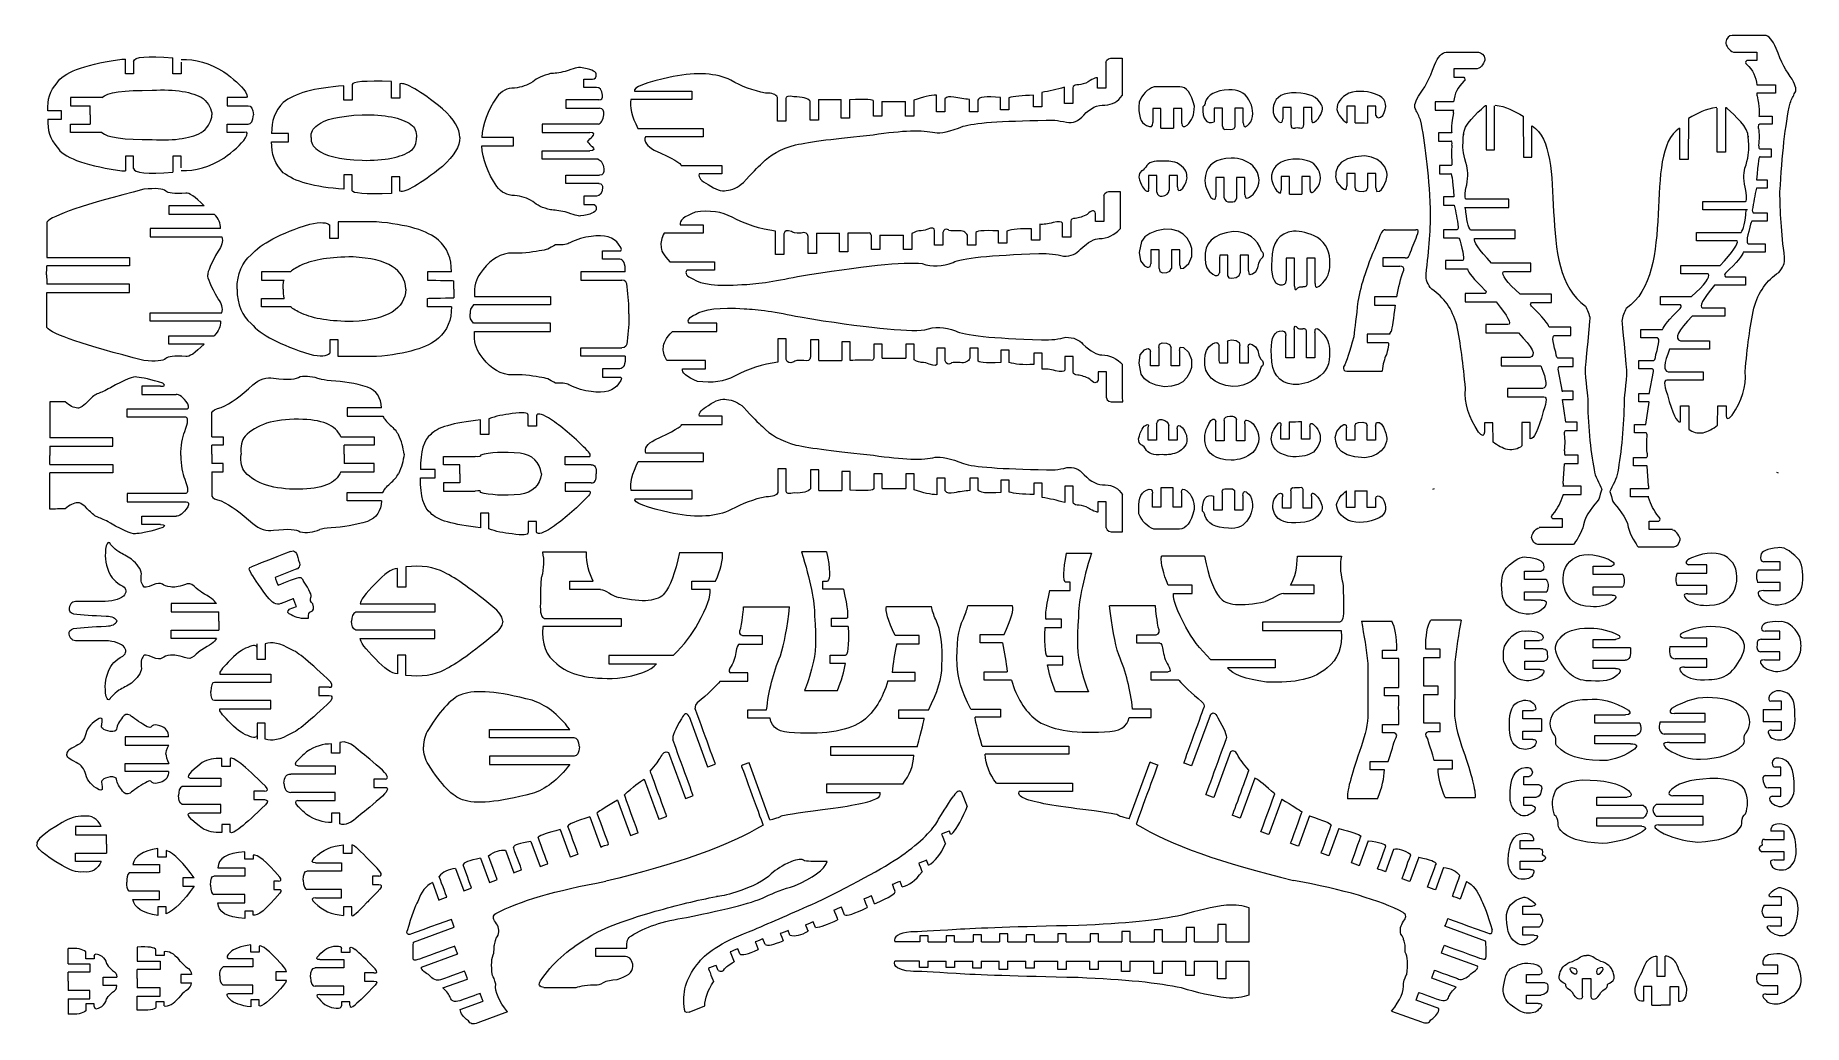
# Model space of a CAD drawing. Header units: inches. Extents: x -299 to 294, y -109 to 223.
import ezdxf

# ---------------------------------------------------------------- set-up
doc = ezdxf.new("R2010")
doc.units = ezdxf.units.IN
doc.header["$MEASUREMENT"] = 0
doc.layers.add('Layer 1', color=7, linetype='Continuous')

msp = doc.modelspace()

# ---------------------------------------------------------------- linework, layer by layer
at = {"layer": 'Layer 1', "color": 1, "lineweight": 9}
for points in [[(150.4886, 172.2245), (150.8353, 170.9813), (151.775, 171.0747), (152.4672, 171.6227), (153.1322, 172.6022), (153.9908, 174.5887), (154.3317, 176.303), (154.336, 176.689), (154.1818, 177.4556), (153.482, 179.1721), (152.4005, 180.5757), (150.9373, 181.6664), (149.0923, 182.4443), (146.8656, 182.9092), (143.5823, 182.6031), (140.9671, 181.9025), (139.0199, 180.8072), (137.7408, 179.3173), (137.1296, 177.4328), (137.0432, 176.5394), (136.994, 176.0156), (137.4621, 174.0565), (138.9935, 172.3149), (139.8663, 171.7271), (140.1945, 171.6557), (140.6265, 171.9414), (140.7594, 172.7986)], [(143.5475, 172.2178), (143.5475, 173.4407), (143.5475, 175.7118), (143.5475, 176.9347), (142.8247, 176.9347), (141.4822, 176.9347), (140.7594, 176.9347), (140.7594, 175.8624), (140.7594, 173.8711), (140.7594, 172.7988)], [(143.5475, 172.2182), (143.8344, 171.3824), (144.7587, 171.0417), (146.2767, 170.972), (147.3574, 171.2197), (147.7005, 172.0247)], [(150.4886, 172.2243), (150.4886, 173.4455), (150.4886, 175.7135), (150.4886, 176.9347), (149.7658, 176.9347), (148.4233, 176.9347), (147.7005, 176.9347), (147.7005, 175.6617), (147.7005, 173.2977), (147.7005, 172.0247)], [(84.666, 146.1556), (84.9512, 145.0398), (85.9915, 145.1759), (87.7026, 146.7004), (88.7521, 149.1065), (88.684, 151.7982), (88.16, 153.4481), (87.1648, 155.2412), (85.8152, 156.6228), (84.1111, 157.5928), (82.0525, 158.1512), (79.6396, 158.298), (76.8352, 157.7399), (74.5933, 156.8592), (72.9136, 155.6559), (71.7963, 154.13), (71.1071, 150.4207), (71.5207, 147.6271), (72.8885, 145.9218), (73.7309, 145.5396), (74.1835, 145.4682), (74.7717, 145.7539), (74.9368, 146.6111)], [(107.7768, 144.2619), (107.8906, 143.4095), (108.3322, 143.1011), (109.1014, 143.3368), (110.1986, 144.1168), (110.9495, 145.3503), (111.2646, 146.8741), (111.846, 148.1076), (112.549, 148.8334), (112.7823, 149.4654), (112.7914, 150.0187), (112.5763, 150.4934), (112.1371, 150.8894), (111.5395, 152.3973), (110.7708, 153.7103), (109.8309, 154.8282), (108.7198, 155.7511), (107.4376, 156.479), (105.9843, 157.0119), (104.3598, 157.3498), (102.5641, 157.4927), (100.2518, 157.0741), (98.2652, 156.4502), (96.6043, 155.6209), (95.2691, 154.5862), (94.2595, 153.3462), (93.5755, 151.9008), (93.2173, 150.25), (93.1847, 148.3939), (93.2997, 146.7674), (93.7662, 145.3464), (94.5842, 144.1309), (95.7538, 143.1209), (96.5575, 142.7281), (97.2077, 142.6858), (97.7044, 142.9941), (98.0475, 143.653)], [(77.7249, 145.0938), (77.7249, 146.7106), (77.7249, 149.7133), (77.7249, 151.3301), (77.0021, 151.3301), (75.6596, 151.3301), (74.9368, 151.3301), (74.9368, 150.1067), (74.9368, 147.8345), (74.9368, 146.6111)], [(84.666, 146.156), (84.666, 147.4974), (84.666, 149.9887), (84.666, 151.3301), (83.9432, 151.3301), (82.6007, 151.3301), (81.8779, 151.3301), (81.8779, 149.7133), (81.8779, 146.7106), (81.8779, 145.0938)], [(100.8357, 142.4437), (100.8357, 143.1027), (100.8357, 144.7031), (100.8357, 148.4688), (100.8357, 149.5044), (100.7159, 149.5846), (99.4416, 149.5846), (98.1673, 149.5846), (98.0475, 148.6578), (98.0475, 145.5297), (98.0475, 143.6528)], [(107.7768, 144.2619), (107.7768, 145.6419), (107.7768, 148.2046), (107.7768, 149.5846), (107.0539, 149.5846), (105.7115, 149.5846), (104.9886, 149.5846), (104.9886, 148.0467), (104.9886, 145.1907), (104.9886, 143.6528)], [(77.7249, 145.0938), (77.9926, 144.0181), (78.9116, 143.612), (80.3056, 143.7049), (81.3295, 144.1573), (81.8779, 145.0938)], [(100.8357, 142.4437), (101.141, 141.9369), (102.1548, 141.7704), (103.6728, 142.0278), (104.6639, 142.6857), (104.9886, 143.6528)], [(77.642, 118.5712), (77.9097, 119.6469), (78.8287, 120.053), (80.2227, 119.9601), (81.2466, 119.5077), (81.795, 118.5712)], [(107.6939, 118.615), (107.8077, 119.4675), (108.2493, 119.7759), (109.0185, 119.5402), (110.1157, 118.7602), (110.8666, 117.5267), (111.1817, 116.0028), (111.7631, 114.7694), (112.4661, 114.0435), (112.6994, 113.4116), (112.7085, 112.8582), (112.4934, 112.3836), (112.0542, 111.9876), (111.4566, 110.4797), (110.6879, 109.1667), (109.748, 108.0488), (108.6369, 107.1259), (107.3547, 106.398), (105.9014, 105.8651), (104.2769, 105.5272), (102.4812, 105.3843), (100.1689, 105.8029), (98.1823, 106.4268), (96.5214, 107.2561), (95.1862, 108.2908), (94.1766, 109.5308), (93.4926, 110.9762), (93.1344, 112.627), (93.1018, 114.4831), (93.2168, 116.1096), (93.6833, 117.5306), (94.5013, 118.7461), (95.6709, 119.7561), (96.4746, 120.1489), (97.1248, 120.1912), (97.6215, 119.8829), (97.9646, 119.224)], [(100.7528, 120.4333), (100.7528, 119.7743), (100.7528, 118.1739), (100.7528, 114.4082), (100.7528, 113.3726), (100.633, 113.2924), (99.3587, 113.2924), (98.0844, 113.2924), (97.9646, 114.2192), (97.9646, 117.3473), (97.9646, 119.2241)], [(100.7528, 120.4333), (101.0581, 120.9401), (102.0719, 121.1066), (103.5899, 120.8492), (104.581, 120.1913), (104.9057, 119.2241)], [(107.6939, 118.615), (107.6939, 117.2351), (107.6939, 114.6723), (107.6939, 113.2924), (106.971, 113.2924), (105.6286, 113.2924), (104.9057, 113.2924), (104.9057, 114.8302), (104.9057, 117.6863), (104.9057, 119.2241)], [(84.5831, 117.5094), (84.8683, 118.6252), (85.9086, 118.4891), (87.6197, 116.9645), (88.6692, 114.5585), (88.6011, 111.8668), (88.0771, 110.2169), (87.0819, 108.4238), (85.7323, 107.0422), (84.0282, 106.0722), (81.9697, 105.5138), (79.5567, 105.367), (76.7523, 105.9251), (74.5104, 106.8058), (72.8307, 108.0091), (71.7134, 109.535), (71.0242, 113.2443), (71.4378, 116.0379), (72.8056, 117.7432), (73.648, 118.1254), (74.1006, 118.1968), (74.6888, 117.9111), (74.8539, 117.0539)], [(77.642, 118.5712), (77.642, 116.9544), (77.642, 113.9517), (77.642, 112.3349), (76.9192, 112.3349), (75.5767, 112.3349), (74.8539, 112.3349), (74.8539, 113.5583), (74.8539, 115.8305), (74.8539, 117.0539)], [(84.5831, 117.509), (84.5831, 116.1676), (84.5831, 113.6763), (84.5831, 112.3349), (83.8603, 112.3349), (82.5178, 112.3349), (81.795, 112.3349), (81.795, 113.9517), (81.795, 116.9544), (81.795, 118.5712)], [(150.4057, 92.1505), (150.7524, 93.3937), (151.6921, 93.3003), (152.3843, 92.7523), (153.0493, 91.7728), (153.9079, 89.7863), (154.2488, 88.072), (154.2531, 87.686), (154.0989, 86.9194), (153.3991, 85.2029), (152.3176, 83.7993), (150.8544, 82.7086), (149.0094, 81.9307), (146.7827, 81.4658), (143.4994, 81.7718), (140.8842, 82.4725), (138.937, 83.5678), (137.6579, 85.0577), (137.0467, 86.9421), (136.9603, 87.8356), (136.9111, 88.3594), (137.3792, 90.3184), (138.9106, 92.06), (139.7834, 92.6478), (140.1116, 92.7192), (140.5436, 92.4335), (140.6765, 91.5764)], [(143.4646, 92.1572), (143.4646, 90.9343), (143.4646, 88.6632), (143.4646, 87.4403), (142.7418, 87.4403), (141.3993, 87.4403), (140.6765, 87.4403), (140.6765, 88.5126), (140.6765, 90.5039), (140.6765, 91.5762)], [(143.4646, 92.1568), (143.7515, 92.9926), (144.6758, 93.3333), (146.1938, 93.403), (147.2745, 93.1553), (147.6176, 92.3503)], [(150.4057, 92.1507), (150.4057, 90.9295), (150.4057, 88.6615), (150.4057, 87.4403), (149.6829, 87.4403), (148.3404, 87.4403), (147.6176, 87.4403), (147.6176, 88.7133), (147.6176, 91.0773), (147.6176, 92.3503)], [(284.9715, 76.693), (285.5839, 76.4704)], [(170.1175, 71.0476), (169.5051, 70.8251)]]:
    msp.add_lwpolyline(points, dxfattribs=at)
for points, knots in [([(280.9902, 223.3891), (277.6904, 223.3891), (273.3856, 223.3891), (270.0857, 223.3891), (270.0857, 223.3891), (269.1431, 223.3891), (268.2002, 222.3968), (267.9645, 221.0739), (267.9645, 221.0739), (267.9645, 220.0815), (269.1431, 218.0971), (270.5572, 217.7663)], [0, 0, 0, 0, 0.33333333, 0.33333333, 0.33333333, 0.33333334, 0.66666667, 0.66666667, 0.66666667, 0.66666668, 1, 1, 1, 1]), ([(268.0859, 95.7358), (268.2141, 94.2986), (268.8806, 94.3145), (270.0853, 95.7845), (270.0853, 95.7845), (273.451, 100.6017), (274.9166, 105.472), (274.4821, 110.3947), (274.4821, 110.3947), (275.1908, 118.4802), (276.1572, 125.5993), (277.3814, 131.752), (277.3814, 131.752), (278.9599, 137.1637), (281.7626, 141.1582), (285.7894, 143.7352), (285.7894, 143.7352), (287.2069, 145.2814), (287.8511, 146.9565), (287.7223, 148.7605), (287.7223, 148.7605), (286.6914, 157.1358), (286.176, 164.4804), (286.176, 170.7942), (286.176, 170.7942), (286.8525, 183.2606), (287.98, 193.2145), (289.5585, 200.6557), (289.5585, 200.6557), (290.1458, 201.9161), (290.6858, 203.0685), (291.1779, 204.1131), (291.1779, 204.1131), (291.8552, 204.8078), (291.5651, 206.3105), (290.3071, 208.6208), (290.3071, 208.6208), (288.3719, 211.0444), (286.5657, 214.5018), (284.8888, 218.9932), (284.8888, 218.9932), (283.6994, 221.8902), (282.3998, 223.3555), (280.9902, 223.3891)], [0, 0, 0, 0, 0.09090909, 0.09090909, 0.09090909, 0.0909091, 0.18181818, 0.18181818, 0.18181818, 0.18181819, 0.27272727, 0.27272727, 0.27272727, 0.27272728, 0.36363636, 0.36363636, 0.36363636, 0.36363637, 0.45454545, 0.45454545, 0.45454545, 0.45454546, 0.54545455, 0.54545455, 0.54545455, 0.54545456, 0.63636364, 0.63636364, 0.63636364, 0.63636365, 0.72727273, 0.72727273, 0.72727273, 0.72727274, 0.81818182, 0.81818182, 0.81818182, 0.81818183, 0.90909091, 0.90909091, 0.90909091, 0.90909092, 1, 1, 1, 1]), ([(-295.3103, 198.0505), (-295.5368, 201.6644), (-294.5028, 204.8038), (-292.2083, 207.4694), (-292.2083, 207.4694), (-290.2053, 210.8235), (-283.438, 213.4017), (-271.9071, 215.2045), (-271.9071, 215.2045), (-270.8947, 215.3589), (-270.0214, 215.432), (-269.2879, 215.4231)], [0, 0, 0, 0, 0.33333333, 0.33333333, 0.33333333, 0.33333334, 0.66666667, 0.66666667, 0.66666667, 0.66666668, 1, 1, 1, 1]), ([(-266.4939, 214.6492), (-266.4939, 214.6492), (-266.4939, 210.5142), (-266.4939, 210.5142), (-266.4939, 210.5142), (-266.4939, 210.5142), (-269.2879, 210.5142), (-269.2879, 210.5142), (-269.2879, 210.5142), (-269.2879, 210.5142), (-269.2879, 215.4229), (-269.2879, 215.4229)], [0, 0, 0, 0, 0.33333333, 0.33333333, 0.33333333, 0.33333334, 0.66666667, 0.66666667, 0.66666667, 0.66666668, 1, 1, 1, 1]), ([(-250.507, 214.4049), (-250.507, 214.4049), (-250.507, 210.4998), (-250.507, 210.4998), (-250.507, 210.4998), (-250.507, 210.4998), (-253.301, 210.4998), (-253.301, 210.4998), (-253.301, 210.4998), (-253.301, 210.4998), (-253.3008, 215.8381), (-253.3008, 215.8381)], [0, 0, 0, 0, 0.33333333, 0.33333333, 0.33333333, 0.33333334, 0.66666667, 0.66666667, 0.66666667, 0.66666668, 1, 1, 1, 1]), ([(-250.507, 215.3011), (-245.781, 215.5266), (-241.0274, 214.1415), (-236.2455, 211.1457), (-236.2455, 211.1457), (-233.024, 208.8907), (-230.5757, 206.6358), (-228.9006, 204.3809), (-228.9006, 204.3809), (-228.0642, 202.8895), (-228.1942, 202.2692), (-229.2921, 202.5204)], [0, 0, 0, 0, 0.33333333, 0.33333333, 0.33333333, 0.33333334, 0.66666667, 0.66666667, 0.66666667, 0.66666668, 1, 1, 1, 1]), ([(59.886, 214.3599), (59.886, 214.3599), (59.886, 205.6382), (59.886, 205.6382), (59.886, 205.6382), (59.886, 205.6382), (57.0919, 205.6382), (57.0919, 205.6382), (57.0919, 205.6382), (57.0919, 205.6382), (57.0919, 209.1156), (57.0919, 209.1156)], [0, 0, 0, 0, 0.33333333, 0.33333333, 0.33333333, 0.33333334, 0.66666667, 0.66666667, 0.66666667, 0.66666668, 1, 1, 1, 1]), ([(59.886, 214.3599), (60.0989, 215.3923), (61.0103, 215.8438), (62.6197, 215.7144), (62.6197, 215.7144), (63.5325, 215.7079), (64.4453, 215.7014), (65.3583, 215.6948), (65.3583, 215.6948), (65.3501, 211.5346), (65.3422, 207.3742), (65.3344, 203.2138)], [0, 0, 0, 0, 0.33333333, 0.33333333, 0.33333333, 0.33333334, 0.66666667, 0.66666667, 0.66666667, 0.66666668, 1, 1, 1, 1]), ([(187.0031, 90.0905), (186.8749, 88.6533), (186.2084, 88.6692), (185.0037, 90.1392), (185.0037, 90.1392), (181.638, 94.9564), (180.1724, 99.8267), (180.6069, 104.7494), (180.6069, 104.7494), (179.8982, 112.8349), (178.9318, 119.9539), (177.7076, 126.1066), (177.7076, 126.1066), (176.1291, 131.5184), (173.3264, 135.5129), (169.2996, 138.0899), (169.2996, 138.0899), (167.8822, 139.6361), (167.2379, 141.3112), (167.3667, 143.1151), (167.3667, 143.1151), (168.3976, 151.4905), (168.913, 158.8351), (168.913, 165.1489), (168.913, 165.1489), (168.2365, 177.6153), (167.109, 187.5692), (165.5305, 195.0104), (165.5305, 195.0104), (164.9432, 196.2708), (164.4032, 197.4232), (163.9111, 198.4678), (163.9111, 198.4678), (163.2338, 199.1625), (163.5239, 200.6651), (164.7819, 202.9754), (164.7819, 202.9754), (166.7171, 205.3991), (168.5233, 208.8565), (170.2002, 213.3478), (170.2002, 213.3478), (171.3896, 216.2449), (172.6892, 217.7102), (174.0988, 217.7438)], [0, 0, 0, 0, 0.09090909, 0.09090909, 0.09090909, 0.0909091, 0.18181818, 0.18181818, 0.18181818, 0.18181819, 0.27272727, 0.27272727, 0.27272727, 0.27272728, 0.36363636, 0.36363636, 0.36363636, 0.36363637, 0.45454545, 0.45454545, 0.45454545, 0.45454546, 0.54545455, 0.54545455, 0.54545455, 0.54545456, 0.63636364, 0.63636364, 0.63636364, 0.63636365, 0.72727273, 0.72727273, 0.72727273, 0.72727274, 0.81818182, 0.81818182, 0.81818182, 0.81818183, 0.90909091, 0.90909091, 0.90909091, 0.90909092, 1, 1, 1, 1]), ([(174.0988, 217.7438), (177.3986, 217.7438), (181.7034, 217.7438), (185.0033, 217.7438), (185.0033, 217.7438), (185.9459, 217.7438), (186.8888, 216.7514), (187.1245, 215.4285), (187.1245, 215.4285), (187.1245, 214.4362), (185.9459, 212.4518), (184.5318, 212.121)], [0, 0, 0, 0, 0.33333333, 0.33333333, 0.33333333, 0.33333334, 0.66666667, 0.66666667, 0.66666667, 0.66666668, 1, 1, 1, 1]), ([(270.5572, 217.7663), (270.5572, 217.7663), (278.38, 217.7663), (278.38, 217.7663), (278.38, 217.7663), (278.38, 217.7663), (278.38, 214.9724), (278.38, 214.9724), (278.38, 214.9724), (278.38, 214.9724), (275.0694, 214.9724), (275.0694, 214.9724)], [0, 0, 0, 0, 0.33333333, 0.33333333, 0.33333333, 0.33333334, 0.66666667, 0.66666667, 0.66666667, 0.66666668, 1, 1, 1, 1]), ([(-177.1293, 207.1182), (-177.1293, 207.1182), (-177.1293, 202.2374), (-177.1293, 202.2374), (-177.1293, 202.2374), (-177.1293, 202.2374), (-179.9233, 202.2374), (-179.9233, 202.2374), (-179.9233, 202.2374), (-179.9233, 202.2374), (-179.9233, 207.8886), (-179.9233, 207.8886)], [0, 0, 0, 0, 0.33333333, 0.33333333, 0.33333333, 0.33333334, 0.66666667, 0.66666667, 0.66666667, 0.66666668, 1, 1, 1, 1]), ([(-112.4998, 208.7028), (-111.4982, 208.6709), (-111.078, 209.2512), (-111.2395, 210.4444), (-111.2395, 210.4444), (-111.3927, 211.3715), (-113.1458, 212.0891), (-116.4987, 212.5972), (-116.4987, 212.5972), (-117.1854, 212.6938), (-118.8903, 212.2423), (-121.6124, 211.2427), (-121.6124, 211.2427), (-123.6726, 210.7954), (-125.3287, 210.5601), (-126.5805, 210.5373), (-126.5805, 210.5373), (-129.1172, 209.9247), (-131.1047, 208.9893), (-132.5428, 207.7317), (-132.5428, 207.7317), (-134.3201, 206.603), (-136.3559, 205.9258), (-138.6502, 205.6999), (-138.6502, 205.6999), (-141.0738, 205.748), (-143.0448, 204.7323), (-144.5638, 202.652), (-144.5638, 202.652), (-147.7143, 198.0263), (-149.4109, 193.4929), (-149.6531, 189.0526)], [0, 0, 0, 0, 0.125, 0.125, 0.125, 0.12500001, 0.25, 0.25, 0.25, 0.25000001, 0.375, 0.375, 0.375, 0.37500001, 0.5, 0.5, 0.5, 0.50000001, 0.625, 0.625, 0.625, 0.62500001, 0.75, 0.75, 0.75, 0.75000001, 0.875, 0.875, 0.875, 0.87500001, 1, 1, 1, 1]), ([(-111.0698, 205.9089), (-111.0698, 205.9089), (-115.3936, 205.9089), (-115.3936, 205.9089), (-115.3936, 205.9089), (-115.3936, 205.9089), (-115.3936, 208.7028), (-115.3936, 208.7028), (-115.3936, 208.7028), (-115.3936, 208.7028), (-112.4998, 208.7028), (-112.4998, 208.7028)], [0, 0, 0, 0, 0.33333333, 0.33333333, 0.33333333, 0.33333334, 0.66666667, 0.66666667, 0.66666667, 0.66666668, 1, 1, 1, 1]), ([(-50.3988, 202.5564), (-50.7877, 203.5722), (-52.1024, 204.0397), (-54.3423, 203.9592), (-54.3423, 203.9592), (-58.518, 204.8215), (-62.4013, 206.2687), (-65.9918, 208.3005), (-65.9918, 208.3005), (-70.8562, 210.7165), (-77.3314, 211.1352), (-85.4173, 209.5568), (-85.4173, 209.5568), (-94.8161, 207.5431), (-99.1122, 205.8989), (-98.3061, 204.6247)], [0, 0, 0, 0, 0.25, 0.25, 0.25, 0.25000001, 0.5, 0.5, 0.5, 0.50000001, 0.75, 0.75, 0.75, 0.75000001, 1, 1, 1, 1]), ([(57.0919, 209.1156), (56.5688, 209.2527), (55.2527, 208.6641), (53.1435, 207.3498), (53.1435, 207.3498), (51.9883, 206.9145), (50.9784, 206.7372), (50.1141, 206.8177), (50.1141, 206.8177), (49.3384, 206.7095), (48.886, 206.3661), (48.7568, 205.7881)], [0, 0, 0, 0, 0.33333333, 0.33333333, 0.33333333, 0.33333334, 0.66666667, 0.66666667, 0.66666667, 0.66666668, 1, 1, 1, 1]), ([(184.5318, 212.121), (184.5318, 212.121), (176.709, 212.121), (176.709, 212.121), (176.709, 212.121), (176.709, 212.121), (176.709, 209.3271), (176.709, 209.3271), (176.709, 209.3271), (176.709, 209.3271), (180.0196, 209.3271), (180.0196, 209.3271)], [0, 0, 0, 0, 0.33333333, 0.33333333, 0.33333333, 0.33333334, 0.66666667, 0.66666667, 0.66666667, 0.66666668, 1, 1, 1, 1]), ([(-277.134, 202.5206), (-277.134, 202.5206), (-287.6992, 202.5206), (-287.6992, 202.5206), (-287.6992, 202.5206), (-287.6992, 202.5206), (-287.6992, 199.7267), (-287.6992, 199.7267), (-287.6992, 199.7267), (-287.6992, 199.7267), (-281.0598, 199.7269), (-281.0598, 199.7269)], [0, 0, 0, 0, 0.33333333, 0.33333333, 0.33333333, 0.33333334, 0.66666667, 0.66666667, 0.66666667, 0.66666668, 1, 1, 1, 1]), ([(-277.1336, 202.5206), (-275.4531, 204.2167), (-269.8305, 205.0183), (-260.2655, 204.9258), (-260.2655, 204.9258), (-252.5141, 205.3795), (-246.7946, 204.4571), (-243.1072, 202.1582)], [0, 0, 0, 0, 0.5, 0.5, 0.5, 0.50000001, 1, 1, 1, 1]), ([(-229.2919, 202.5204), (-229.2919, 202.5204), (-235.0636, 202.5206), (-235.0636, 202.5206), (-235.0636, 202.5206), (-235.0636, 202.5206), (-235.0636, 199.7267), (-235.0636, 199.7267), (-235.0636, 199.7267), (-235.0636, 199.7267), (-228.0803, 199.7267), (-228.0803, 199.7267)], [0, 0, 0, 0, 0.33333333, 0.33333333, 0.33333333, 0.33333334, 0.66666667, 0.66666667, 0.66666667, 0.66666668, 1, 1, 1, 1]), ([(-195.9102, 206.437), (-205.848, 205.7117), (-212.6288, 203.8571), (-216.2532, 200.874), (-216.2532, 200.874), (-219.016, 198.0239), (-220.3248, 194.5528), (-220.1794, 190.4613)], [0, 0, 0, 0, 0.5, 0.5, 0.5, 0.50000001, 1, 1, 1, 1]), ([(-193.1164, 206.9128), (-193.1164, 206.9128), (-193.1162, 201.5744), (-193.1162, 201.5744), (-193.1162, 201.5744), (-193.1162, 201.5744), (-195.9102, 201.5744), (-195.9102, 201.5744), (-195.9102, 201.5744), (-195.9102, 201.5744), (-195.9102, 206.4368), (-195.9102, 206.4368)], [0, 0, 0, 0, 0.33333333, 0.33333333, 0.33333333, 0.33333334, 0.66666667, 0.66666667, 0.66666667, 0.66666668, 1, 1, 1, 1]), ([(-156.9723, 189.0644), (-156.9725, 191.9732), (-158.9113, 195.2), (-162.789, 198.7454), (-162.789, 198.7454), (-170.4498, 204.8286), (-175.2302, 207.6195), (-177.1293, 207.1182)], [0, 0, 0, 0, 0.5, 0.5, 0.5, 0.50000001, 1, 1, 1, 1]), ([(-110.3669, 201.7367), (-109.349, 201.7051), (-108.9128, 202.2207), (-109.0583, 203.2851), (-109.0583, 203.2851), (-109.3251, 205.0544), (-109.9955, 205.9291), (-111.0698, 205.9089)], [0, 0, 0, 0, 0.5, 0.5, 0.5, 0.50000001, 1, 1, 1, 1]), ([(-98.3063, 204.6247), (-98.3063, 204.6247), (-79.1692, 204.6245), (-79.1692, 204.6245), (-79.1692, 204.6245), (-79.1692, 204.6245), (-79.1692, 201.8306), (-79.1692, 201.8306), (-79.1692, 201.8306), (-79.1692, 201.8306), (-99.6147, 201.8306), (-99.6147, 201.8306)], [0, 0, 0, 0, 0.33333333, 0.33333333, 0.33333333, 0.33333334, 0.66666667, 0.66666667, 0.66666667, 0.66666668, 1, 1, 1, 1]), ([(-76.6877, 176.8729), (-76.9945, 175.6757), (-75.9768, 174.4809), (-73.634, 173.289), (-73.634, 173.289), (-71.1943, 171.5637), (-69.1742, 170.9023), (-67.5751, 171.3058), (-67.5751, 171.3058), (-65.5556, 171.3863), (-63.6327, 172.2731), (-61.8069, 173.9663), (-61.8069, 173.9663), (-58.9957, 177.0462), (-56.8951, 179.1909), (-55.5056, 180.4003), (-55.5056, 180.4003), (-53.0337, 183.1735), (-49.3013, 185.2377), (-44.3086, 186.5922), (-44.3086, 186.5922), (-39.4293, 187.6403), (-30.7366, 188.7853), (-18.2309, 190.027), (-18.2309, 190.027), (-8.392, 191.4853), (-1.5044, 191.7137), (2.4321, 190.7122), (2.4321, 190.7122), (4.3972, 190.39), (7.5864, 191.0987), (11.9999, 192.8382), (11.9999, 192.8382), (15.3502, 193.9657), (24.6282, 194.6422), (39.8333, 194.8676), (39.8333, 194.8676), (41.4118, 195.0931), (43.6989, 194.8676), (46.695, 194.191), (46.695, 194.191), (48.7568, 193.7726), (50.6899, 194.5779), (52.4937, 196.6072), (52.4937, 196.6072), (54.654, 198.9764), (57.0116, 200.0887), (59.566, 199.944), (59.566, 199.944), (62.1025, 200.0799), (64.0253, 201.1698), (65.3344, 203.2138)], [0, 0, 0, 0, 0.07692308, 0.07692308, 0.07692308, 0.07692309, 0.15384615, 0.15384615, 0.15384615, 0.15384616, 0.23076923, 0.23076923, 0.23076923, 0.23076924, 0.30769231, 0.30769231, 0.30769231, 0.30769232, 0.38461538, 0.38461538, 0.38461538, 0.38461539, 0.46153846, 0.46153846, 0.46153846, 0.46153847, 0.53846154, 0.53846154, 0.53846154, 0.53846155, 0.61538462, 0.61538462, 0.61538462, 0.61538463, 0.69230769, 0.69230769, 0.69230769, 0.6923077, 0.76923077, 0.76923077, 0.76923077, 0.76923078, 0.84615385, 0.84615385, 0.84615385, 0.84615386, 0.92307692, 0.92307692, 0.92307692, 0.92307693, 1, 1, 1, 1]), ([(-47.6047, 202.1692), (-47.6047, 202.1692), (-47.6047, 194.5573), (-47.6047, 194.5573), (-47.6047, 194.5573), (-47.6047, 194.5573), (-50.3988, 194.5573), (-50.3988, 194.5573), (-50.3988, 194.5573), (-50.3988, 194.5573), (-50.3988, 202.5562), (-50.3988, 202.5562)], [0, 0, 0, 0, 0.33333333, 0.33333333, 0.33333333, 0.33333334, 0.66666667, 0.66666667, 0.66666667, 0.66666668, 1, 1, 1, 1]), ([(-39.3957, 201.2502), (-40.1726, 202.3144), (-42.0043, 202.7981), (-44.8904, 202.7015), (-44.8904, 202.7015), (-46.6351, 203.1368), (-47.5399, 202.9592), (-47.6047, 202.1692)], [0, 0, 0, 0, 0.5, 0.5, 0.5, 0.50000001, 1, 1, 1, 1]), ([(-36.6017, 201.8791), (-36.6017, 201.8791), (-36.6017, 194.8961), (-36.6017, 194.8961), (-36.6017, 194.8961), (-36.6017, 194.8961), (-39.3957, 194.8961), (-39.3957, 194.8961), (-39.3957, 194.8961), (-39.3957, 194.8961), (-39.3957, 201.2502), (-39.3957, 201.2502)], [0, 0, 0, 0, 0.33333333, 0.33333333, 0.33333333, 0.33333334, 0.66666667, 0.66666667, 0.66666667, 0.66666668, 1, 1, 1, 1]), ([(-26.1319, 201.7823), (-26.1319, 201.7823), (-26.1317, 195.5251), (-26.1317, 195.5251), (-26.1317, 195.5251), (-26.1317, 195.5251), (-28.9257, 195.5251), (-28.9257, 195.5251), (-28.9257, 195.5251), (-28.9257, 195.5251), (-28.9257, 201.8791), (-28.9257, 201.8791)], [0, 0, 0, 0, 0.33333333, 0.33333333, 0.33333333, 0.33333334, 0.66666667, 0.66666667, 0.66666667, 0.66666668, 1, 1, 1, 1]), ([(5.8109, 202.0286), (5.8109, 202.0286), (5.8109, 197.6682), (5.8109, 197.6682), (5.8109, 197.6682), (5.8109, 197.6682), (3.0169, 197.6682), (3.0169, 197.6682), (3.0169, 197.6682), (3.0169, 197.6682), (3.0169, 203.2863), (3.0169, 203.2863)], [0, 0, 0, 0, 0.33333333, 0.33333333, 0.33333333, 0.33333334, 0.66666667, 0.66666667, 0.66666667, 0.66666668, 1, 1, 1, 1]), ([(14.0685, 201.8791), (12.4353, 202.0241), (10.6846, 202.2658), (8.8163, 202.6047), (8.8163, 202.6047), (7.4266, 202.9961), (6.4248, 202.804), (5.8109, 202.0286)], [0, 0, 0, 0, 0.5, 0.5, 0.5, 0.50000001, 1, 1, 1, 1]), ([(16.8623, 201.6369), (16.8623, 201.6369), (16.8625, 197.6682), (16.8625, 197.6682), (16.8625, 197.6682), (16.8625, 197.6682), (14.0685, 197.6682), (14.0685, 197.6682), (14.0685, 197.6682), (14.0685, 197.6682), (14.0685, 201.8789), (14.0685, 201.8789)], [0, 0, 0, 0, 0.33333333, 0.33333333, 0.33333333, 0.33333334, 0.66666667, 0.66666667, 0.66666667, 0.66666668, 1, 1, 1, 1]), ([(27.2596, 202.4399), (27.2596, 202.4399), (27.2596, 198.3694), (27.2596, 198.3694), (27.2596, 198.3694), (27.2596, 198.3694), (24.4656, 198.3694), (24.4656, 198.3694), (24.4656, 198.3694), (24.4656, 198.3694), (24.4656, 202.508), (24.4656, 202.508)], [0, 0, 0, 0, 0.33333333, 0.33333333, 0.33333333, 0.33333334, 0.66666667, 0.66666667, 0.66666667, 0.66666668, 1, 1, 1, 1]), ([(38.3595, 204.2297), (38.3595, 204.2297), (38.3597, 199.4097), (38.3597, 199.4097), (38.3597, 199.4097), (38.3597, 199.4097), (35.5657, 199.4097), (35.5657, 199.4097), (35.5657, 199.4097), (35.5657, 199.4097), (35.5657, 203.2621), (35.5657, 203.2621)], [0, 0, 0, 0, 0.33333333, 0.33333333, 0.33333333, 0.33333334, 0.66666667, 0.66666667, 0.66666667, 0.66666668, 1, 1, 1, 1]), ([(48.7568, 205.7881), (48.7568, 205.7881), (48.7568, 200.4497), (48.7568, 200.4497), (48.7568, 200.4497), (48.7568, 200.4497), (45.9627, 200.4497), (45.9627, 200.4497), (45.9627, 200.4497), (45.9627, 200.4497), (45.9627, 205.947), (45.9627, 205.947)], [0, 0, 0, 0, 0.33333333, 0.33333333, 0.33333333, 0.33333334, 0.66666667, 0.66666667, 0.66666667, 0.66666668, 1, 1, 1, 1]), ([(85.3419, 193.8264), (85.3429, 192.5644), (85.9466, 192.38), (87.1526, 193.2737), (87.1526, 193.2737), (88.7924, 194.596), (89.6084, 196.6922), (89.6006, 199.5625), (89.6006, 199.5625), (88.5583, 203.9244), (86.9183, 206.1094), (84.6806, 206.1175), (84.6806, 206.1175), (81.8127, 206.1161), (78.9448, 206.1147), (76.0769, 206.1132), (76.0769, 206.1132), (73.7987, 205.307), (72.1345, 203.5976), (71.0844, 200.9854), (71.0844, 200.9854), (70.6479, 196.5832), (71.472, 193.9547), (73.5565, 193.1001), (73.5565, 193.1001), (75.0105, 192.3627), (75.6893, 192.6862), (75.5923, 194.072)], [0, 0, 0, 0, 0.14285714, 0.14285714, 0.14285714, 0.14285715, 0.28571429, 0.28571429, 0.28571429, 0.2857143, 0.42857143, 0.42857143, 0.42857143, 0.42857144, 0.57142857, 0.57142857, 0.57142857, 0.57142858, 0.71428571, 0.71428571, 0.71428571, 0.71428572, 0.85714286, 0.85714286, 0.85714286, 0.85714287, 1, 1, 1, 1]), ([(105.9914, 194.0166), (106.0458, 192.1865), (106.8828, 192.2753), (108.5018, 194.2825), (108.5018, 194.2825), (109.592, 196.782), (109.3741, 199.2815), (107.8475, 201.7809), (107.8475, 201.7809), (106.4257, 204.2319), (104.196, 205.3283), (101.1582, 205.0704), (101.1582, 205.0704), (96.6262, 204.885), (93.9844, 203.4578), (93.2332, 200.7892), (93.2332, 200.7892), (93.3381, 200.4991), (93.0717, 200.0151), (92.4333, 199.3378), (92.4333, 199.3378), (92.2884, 195.1857), (93.5646, 193.5004), (96.2622, 194.2825)], [0, 0, 0, 0, 0.16666667, 0.16666667, 0.16666667, 0.16666668, 0.33333333, 0.33333333, 0.33333333, 0.33333334, 0.5, 0.5, 0.5, 0.50000001, 0.66666667, 0.66666667, 0.66666667, 0.66666668, 0.83333333, 0.83333333, 0.83333333, 0.83333334, 1, 1, 1, 1]), ([(129.0151, 195.035), (128.9267, 193.6326), (129.6299, 193.7453), (131.1241, 195.3736), (131.1241, 195.3736), (132.562, 197.4215), (132.9339, 198.9856), (132.2391, 200.0661), (132.2391, 200.0661), (130.9949, 202.6785), (128.1675, 204.0008), (123.7564, 204.0331), (123.7564, 204.0331), (119.4911, 204.2585), (116.9707, 202.8718), (116.195, 199.8727), (116.195, 199.8727), (115.6776, 197.5993), (116.2592, 195.7447), (117.9399, 194.3094), (117.9399, 194.3094), (118.8484, 193.8421), (119.2972, 194.1806), (119.2858, 195.3253)], [0, 0, 0, 0, 0.16666667, 0.16666667, 0.16666667, 0.16666668, 0.33333333, 0.33333333, 0.33333333, 0.33333334, 0.5, 0.5, 0.5, 0.50000001, 0.66666667, 0.66666667, 0.66666667, 0.66666668, 0.83333333, 0.83333333, 0.83333333, 0.83333334, 1, 1, 1, 1]), ([(150.4886, 196.5027), (150.8885, 195.4226), (151.6684, 195.4065), (152.8275, 196.4544), (152.8275, 196.4544), (154.4754, 199.4054), (154.12, 201.6146), (151.7611, 203.0819), (151.7611, 203.0819), (148.0935, 204.7267), (144.652, 205.0168), (141.4367, 203.9526), (141.4367, 203.9526), (138.7707, 202.5336), (137.4297, 200.7276), (137.4136, 198.5345), (137.4136, 198.5345), (137.9137, 196.6964), (139.0292, 195.1804), (140.7594, 193.9872)], [0, 0, 0, 0, 0.2, 0.2, 0.2, 0.20000001, 0.4, 0.4, 0.4, 0.40000001, 0.6, 0.6, 0.6, 0.60000001, 0.8, 0.8, 0.8, 0.80000001, 1, 1, 1, 1]), ([(278.4671, 206.7153), (278.4671, 206.7153), (284.645, 206.7153), (284.645, 206.7153), (284.645, 206.7153), (284.645, 206.7153), (284.645, 203.9214), (284.645, 203.9214), (284.645, 203.9214), (284.645, 203.9214), (278.5511, 203.9216), (278.5511, 203.9216)], [0, 0, 0, 0, 0.33333333, 0.33333333, 0.33333333, 0.33333334, 0.66666667, 0.66666667, 0.66666667, 0.66666668, 1, 1, 1, 1]), ([(-295.3103, 195.2566), (-295.3103, 195.2566), (-290.7472, 195.2566), (-290.7472, 195.2566), (-290.7472, 195.2566), (-290.7472, 195.2566), (-290.7472, 198.0505), (-290.7472, 198.0505), (-290.7472, 198.0505), (-290.7472, 198.0505), (-295.3103, 198.0505), (-295.3103, 198.0505)], [0, 0, 0, 0, 0.33333333, 0.33333333, 0.33333333, 0.33333334, 0.66666667, 0.66666667, 0.66666667, 0.66666668, 1, 1, 1, 1]), ([(-206.8982, 189.0644), (-207.0922, 190.7958), (-206.3811, 192.1684), (-204.7653, 193.1824), (-204.7653, 193.1824), (-202.5034, 195.1654), (-197.5268, 196.3426), (-189.8362, 196.7136)], [0, 0, 0, 0, 0.5, 0.5, 0.5, 0.50000001, 1, 1, 1, 1]), ([(-189.8362, 196.7136), (-182.1292, 196.8429), (-176.6521, 195.7464), (-173.4043, 193.4241), (-173.4043, 193.4241), (-172.0796, 192.4908), (-171.4654, 191.0374), (-171.5624, 189.0644)], [0, 0, 0, 0, 0.5, 0.5, 0.5, 0.50000001, 1, 1, 1, 1]), ([(-110.1962, 201.7367), (-110.1962, 201.7367), (-121.3653, 201.7367), (-121.3653, 201.7367), (-121.3653, 201.7367), (-121.3653, 201.7367), (-121.3653, 198.9428), (-121.3653, 198.9428), (-121.3653, 198.9428), (-121.3653, 198.9428), (-110.1002, 198.9428), (-110.1002, 198.9428)], [0, 0, 0, 0, 0.33333333, 0.33333333, 0.33333333, 0.33333334, 0.66666667, 0.66666667, 0.66666667, 0.66666668, 1, 1, 1, 1]), ([(-110.5852, 193.5228), (-109.4946, 193.9001), (-108.8401, 194.9609), (-108.622, 196.7058), (-108.622, 196.7058), (-108.4527, 198.0888), (-108.9452, 198.8344), (-110.1002, 198.9428)], [0, 0, 0, 0, 0.5, 0.5, 0.5, 0.50000001, 1, 1, 1, 1]), ([(-15.371, 201.1535), (-15.371, 201.1535), (-15.371, 196.2895), (-15.371, 196.2895), (-15.371, 196.2895), (-15.371, 196.2895), (-18.165, 196.2895), (-18.165, 196.2895), (-18.165, 196.2895), (-18.165, 196.2895), (-18.165, 201.2502), (-18.165, 201.2502)], [0, 0, 0, 0, 0.33333333, 0.33333333, 0.33333333, 0.33333334, 0.66666667, 0.66666667, 0.66666667, 0.66666668, 1, 1, 1, 1]), ([(-4.5984, 201.6279), (-4.5984, 201.6279), (-4.5984, 196.2895), (-4.5984, 196.2895), (-4.5984, 196.2895), (-4.5984, 196.2895), (-7.3924, 196.2895), (-7.3924, 196.2895), (-7.3924, 196.2895), (-7.3924, 196.2895), (-7.3922, 201.1535), (-7.3922, 201.1535)], [0, 0, 0, 0, 0.33333333, 0.33333333, 0.33333333, 0.33333334, 0.66666667, 0.66666667, 0.66666667, 0.66666668, 1, 1, 1, 1]), ([(78.3863, 192.2097), (78.3863, 192.2097), (78.3863, 198.8155), (78.3863, 198.8155), (78.3863, 198.8155), (78.3863, 198.8155), (75.5923, 198.8155), (75.5923, 198.8155), (75.5923, 198.8155), (75.5923, 198.8155), (75.5923, 194.072), (75.5923, 194.072)], [0, 0, 0, 0, 0.33333333, 0.33333333, 0.33333333, 0.33333334, 0.66666667, 0.66666667, 0.66666667, 0.66666668, 1, 1, 1, 1]), ([(85.3419, 193.8264), (85.3419, 193.8264), (85.3419, 198.8155), (85.3419, 198.8155), (85.3419, 198.8155), (85.3419, 198.8155), (82.5479, 198.8155), (82.5479, 198.8155), (82.5479, 198.8155), (82.5479, 198.8155), (82.5479, 192.2097), (82.5479, 192.2097)], [0, 0, 0, 0, 0.33333333, 0.33333333, 0.33333333, 0.33333334, 0.66666667, 0.66666667, 0.66666667, 0.66666668, 1, 1, 1, 1]), ([(99.0503, 192.9037), (99.0503, 192.9037), (99.0503, 198.9391), (99.0503, 198.9391), (99.0503, 198.9391), (99.0503, 198.9391), (96.2622, 198.9391), (96.2622, 198.9391), (96.2622, 198.9391), (96.2622, 198.9391), (96.2622, 194.2827), (96.2622, 194.2827)], [0, 0, 0, 0, 0.33333333, 0.33333333, 0.33333333, 0.33333334, 0.66666667, 0.66666667, 0.66666667, 0.66666668, 1, 1, 1, 1]), ([(105.9914, 194.0162), (105.9914, 194.0162), (105.9914, 198.9391), (105.9914, 198.9391), (105.9914, 198.9391), (105.9914, 198.9391), (103.2033, 198.9391), (103.2033, 198.9391), (103.2033, 198.9391), (103.2033, 198.9391), (103.2033, 192.5169), (103.2033, 192.5169)], [0, 0, 0, 0, 0.33333333, 0.33333333, 0.33333333, 0.33333334, 0.66666667, 0.66666667, 0.66666667, 0.66666668, 1, 1, 1, 1]), ([(122.074, 193.2454), (122.074, 193.2454), (122.074, 199.1398), (122.074, 199.1398), (122.074, 199.1398), (122.074, 199.1398), (119.2858, 199.1398), (119.2858, 199.1398), (119.2858, 199.1398), (119.2858, 199.1398), (119.2858, 195.3259), (119.2858, 195.3259)], [0, 0, 0, 0, 0.33333333, 0.33333333, 0.33333333, 0.33333334, 0.66666667, 0.66666667, 0.66666667, 0.66666668, 1, 1, 1, 1]), ([(129.0151, 195.035), (129.0151, 195.035), (129.0151, 199.1398), (129.0151, 199.1398), (129.0151, 199.1398), (129.0151, 199.1398), (126.2269, 199.1398), (126.2269, 199.1398), (126.2269, 199.1398), (126.2269, 199.1398), (126.2269, 193.5357), (126.2269, 193.5357)], [0, 0, 0, 0, 0.33333333, 0.33333333, 0.33333333, 0.33333334, 0.66666667, 0.66666667, 0.66666667, 0.66666668, 1, 1, 1, 1]), ([(143.5475, 193.9868), (143.5475, 193.9868), (143.5475, 199.5744), (143.5475, 199.5744), (143.5475, 199.5744), (143.5475, 199.5744), (140.7594, 199.5744), (140.7594, 199.5744), (140.7594, 199.5744), (140.7594, 199.5744), (140.7594, 193.9868), (140.7594, 193.9868)], [0, 0, 0, 0, 0.33333333, 0.33333333, 0.33333333, 0.33333334, 0.66666667, 0.66666667, 0.66666667, 0.66666668, 1, 1, 1, 1]), ([(150.4886, 196.5029), (150.4886, 196.5029), (150.4886, 199.5744), (150.4886, 199.5744), (150.4886, 199.5744), (150.4886, 199.5744), (147.7005, 199.5744), (147.7005, 199.5744), (147.7005, 199.5744), (147.7005, 199.5744), (147.7007, 193.9387), (147.7007, 193.9387)], [0, 0, 0, 0, 0.33333333, 0.33333333, 0.33333333, 0.33333334, 0.66666667, 0.66666667, 0.66666667, 0.66666668, 1, 1, 1, 1]), ([(176.622, 201.07), (176.622, 201.07), (170.444, 201.07), (170.444, 201.07), (170.444, 201.07), (170.444, 201.07), (170.444, 198.2761), (170.444, 198.2761), (170.444, 198.2761), (170.444, 198.2761), (176.5379, 198.2763), (176.5379, 198.2763)], [0, 0, 0, 0, 0.33333333, 0.33333333, 0.33333333, 0.33333334, 0.66666667, 0.66666667, 0.66666667, 0.66666668, 1, 1, 1, 1]), ([(187.5946, 199.8023), (187.5946, 199.8023), (187.5946, 184.9627), (187.5946, 184.9627), (187.5946, 184.9627), (187.5946, 184.9627), (190.3886, 184.9627), (190.3886, 184.9627), (190.3886, 184.9627), (190.3886, 184.9627), (190.3886, 199.6911), (190.3886, 199.6911)], [0, 0, 0, 0, 0.33333333, 0.33333333, 0.33333333, 0.33333334, 0.66666667, 0.66666667, 0.66666667, 0.66666668, 1, 1, 1, 1]), ([(199.9458, 196.2722), (199.9458, 196.2722), (200.066, 182.5125), (200.066, 182.5125), (200.066, 182.5125), (200.066, 182.5125), (202.86, 182.5125), (202.86, 182.5125), (202.86, 182.5125), (202.86, 182.5125), (202.8838, 192.9727), (202.8838, 192.9727)], [0, 0, 0, 0, 0.33333333, 0.33333333, 0.33333333, 0.33333334, 0.66666667, 0.66666667, 0.66666667, 0.66666668, 1, 1, 1, 1]), ([(267.8694, 199.0143), (267.8694, 199.0143), (267.8694, 184.1747), (267.8694, 184.1747), (267.8694, 184.1747), (267.8694, 184.1747), (265.0754, 184.1747), (265.0754, 184.1747), (265.0754, 184.1747), (265.0754, 184.1747), (265.0754, 198.9032), (265.0754, 198.9032)], [0, 0, 0, 0, 0.33333333, 0.33333333, 0.33333333, 0.33333334, 0.66666667, 0.66666667, 0.66666667, 0.66666668, 1, 1, 1, 1]), ([(279.0477, 196.2944), (279.0477, 196.2944), (283.5807, 196.2944), (283.5807, 196.2944), (283.5807, 196.2944), (283.5807, 196.2944), (283.5807, 193.5005), (283.5807, 193.5005), (283.5807, 193.5005), (283.5807, 193.5005), (279.3025, 193.5007), (279.3025, 193.5007)], [0, 0, 0, 0, 0.33333333, 0.33333333, 0.33333333, 0.33333334, 0.66666667, 0.66666667, 0.66666667, 0.66666668, 1, 1, 1, 1]), ([(-295.3103, 195.2566), (-295.5368, 191.6426), (-294.5028, 188.5032), (-292.2083, 185.8376), (-292.2083, 185.8376), (-290.2053, 182.4835), (-283.438, 179.9053), (-271.9071, 178.1025), (-271.9071, 178.1025), (-270.8947, 177.9481), (-270.0214, 177.8751), (-269.2879, 177.8839)], [0, 0, 0, 0, 0.33333333, 0.33333333, 0.33333333, 0.33333334, 0.66666667, 0.66666667, 0.66666667, 0.66666668, 1, 1, 1, 1]), ([(-277.134, 190.7864), (-277.134, 190.7864), (-287.6992, 190.7864), (-287.6992, 190.7864), (-287.6992, 190.7864), (-287.6992, 190.7864), (-287.6992, 193.5803), (-287.6992, 193.5803), (-287.6992, 193.5803), (-287.6992, 193.5803), (-281.0598, 193.5801), (-281.0598, 193.5801)], [0, 0, 0, 0, 0.33333333, 0.33333333, 0.33333333, 0.33333334, 0.66666667, 0.66666667, 0.66666667, 0.66666668, 1, 1, 1, 1]), ([(-277.1336, 190.7864), (-275.4531, 189.0903), (-269.8305, 188.2887), (-260.2655, 188.3812), (-260.2655, 188.3812), (-252.5141, 187.9275), (-246.7946, 188.8499), (-243.1072, 191.1488)], [0, 0, 0, 0, 0.5, 0.5, 0.5, 0.50000001, 1, 1, 1, 1]), ([(-250.507, 178.0059), (-245.781, 177.7804), (-241.0274, 179.1655), (-236.2455, 182.1614), (-236.2455, 182.1614), (-233.024, 184.4163), (-230.5757, 186.6712), (-228.9006, 188.9261), (-228.9006, 188.9261), (-228.0642, 190.4175), (-228.1942, 191.0378), (-229.2921, 190.7866)], [0, 0, 0, 0, 0.33333333, 0.33333333, 0.33333333, 0.33333334, 0.66666667, 0.66666667, 0.66666667, 0.66666668, 1, 1, 1, 1]), ([(-229.2919, 190.7866), (-229.2919, 190.7866), (-235.0636, 190.7864), (-235.0636, 190.7864), (-235.0636, 190.7864), (-235.0636, 190.7864), (-235.0636, 193.5803), (-235.0636, 193.5803), (-235.0636, 193.5803), (-235.0636, 193.5803), (-228.0803, 193.5803), (-228.0803, 193.5803)], [0, 0, 0, 0, 0.33333333, 0.33333333, 0.33333333, 0.33333334, 0.66666667, 0.66666667, 0.66666667, 0.66666668, 1, 1, 1, 1]), ([(-220.1794, 187.6674), (-220.1794, 187.6674), (-214.5558, 187.6674), (-214.5558, 187.6674), (-214.5558, 187.6674), (-214.5558, 187.6674), (-214.5558, 190.4613), (-214.5558, 190.4613), (-214.5558, 190.4613), (-214.5558, 190.4613), (-220.1794, 190.4613), (-220.1794, 190.4613)], [0, 0, 0, 0, 0.33333333, 0.33333333, 0.33333333, 0.33333334, 0.66666667, 0.66666667, 0.66666667, 0.66666668, 1, 1, 1, 1]), ([(-110.585, 193.5228), (-110.585, 193.5228), (-129.3622, 193.5228), (-129.3622, 193.5228), (-129.3622, 193.5228), (-129.3622, 193.5228), (-129.3622, 190.7289), (-129.3622, 190.7289), (-129.3622, 190.7289), (-129.3622, 190.7289), (-113.348, 190.7289), (-113.348, 190.7289)], [0, 0, 0, 0, 0.33333333, 0.33333333, 0.33333333, 0.33333334, 0.66666667, 0.66666667, 0.66666667, 0.66666668, 1, 1, 1, 1]), ([(-114.0993, 187.6557), (-113.534, 188.4176), (-113.0329, 188.951), (-112.5966, 189.2559), (-112.5966, 189.2559), (-111.6355, 190.1838), (-111.8857, 190.6748), (-113.348, 190.7289)], [0, 0, 0, 0, 0.5, 0.5, 0.5, 0.50000001, 1, 1, 1, 1]), ([(-97.2399, 192.1437), (-97.2399, 192.1437), (-75.34, 192.1437), (-75.34, 192.1437), (-75.34, 192.1437), (-75.34, 192.1437), (-75.34, 189.3498), (-75.34, 189.3498), (-75.34, 189.3498), (-75.34, 189.3498), (-94.7191, 189.3498), (-94.7191, 189.3498)], [0, 0, 0, 0, 0.33333333, 0.33333333, 0.33333333, 0.33333334, 0.66666667, 0.66666667, 0.66666667, 0.66666668, 1, 1, 1, 1]), ([(99.0503, 192.9039), (99.0578, 192.0009), (99.5341, 191.6462), (100.4797, 191.8396), (100.4797, 191.8396), (102.1893, 191.6464), (103.0972, 191.8719), (103.2033, 192.5169)], [0, 0, 0, 0, 0.5, 0.5, 0.5, 0.50000001, 1, 1, 1, 1]), ([(126.2269, 193.5355), (126.2446, 192.3582), (125.8413, 191.9225), (125.0167, 192.2293), (125.0167, 192.2293), (124.2893, 192.2938), (123.7242, 192.2938), (123.3203, 192.2293)], [0, 0, 0, 0, 0.5, 0.5, 0.5, 0.50000001, 1, 1, 1, 1]), ([(176.0413, 190.649), (176.0413, 190.649), (171.5083, 190.649), (171.5083, 190.649), (171.5083, 190.649), (171.5083, 190.649), (171.5083, 187.8551), (171.5083, 187.8551), (171.5083, 187.8551), (171.5083, 187.8551), (175.7865, 187.8553), (175.7865, 187.8553)], [0, 0, 0, 0, 0.33333333, 0.33333333, 0.33333333, 0.33333334, 0.66666667, 0.66666667, 0.66666667, 0.66666668, 1, 1, 1, 1]), ([(180.8474, 168.3227), (180.3885, 168.2578), (180.3646, 169.4855), (180.7753, 172.0061), (180.7753, 172.0061), (181.497, 175.1243), (181.5874, 177.6285), (181.0458, 179.5189), (181.0458, 179.5189), (179.9813, 182.8146), (179.562, 185.3997), (179.7879, 187.2739), (179.7879, 187.2739), (179.9108, 189.9881), (179.9519, 190.8926), (179.911, 189.9879)], [0, 0, 0, 0, 0.25, 0.25, 0.25, 0.25000001, 0.5, 0.5, 0.5, 0.50000001, 0.75, 0.75, 0.75, 0.75000001, 1, 1, 1, 1]), ([(203.0099, 192.9647), (215.9736, 184.6959), (203.2456, 144.3442), (220.9232, 132.4369), (220.9232, 132.4369), (221.3947, 131.114), (222.3375, 129.7909), (222.3375, 128.1373), (222.3375, 128.1373), (222.3375, 128.1373), (220.9232, 112.9227), (220.9232, 112.9227), (220.9232, 112.9227), (220.4518, 109.9459), (221.6304, 103.0001), (221.6304, 101.3462), (221.6304, 101.3462), (221.6304, 93.4082), (222.5732, 83.8164), (223.7516, 77.5321), (223.7516, 77.5321), (223.9873, 75.2169), (225.6374, 72.9015), (226.3445, 70.917), (226.3445, 70.917), (226.1088, 70.5863), (225.6374, 67.9403), (225.4016, 67.6095), (225.4016, 67.6095), (223.9873, 65.6251), (220.6875, 62.3175), (220.2161, 59.01), (220.2161, 59.01), (219.7448, 56.364), (217.3877, 53.0565), (216.9164, 52.3949)], [0, 0, 0, 0, 0.11111111, 0.11111111, 0.11111111, 0.11111112, 0.22222222, 0.22222222, 0.22222222, 0.22222223, 0.33333333, 0.33333333, 0.33333333, 0.33333334, 0.44444444, 0.44444444, 0.44444444, 0.44444445, 0.55555556, 0.55555556, 0.55555556, 0.55555557, 0.66666667, 0.66666667, 0.66666667, 0.66666668, 0.77777778, 0.77777778, 0.77777778, 0.77777779, 0.88888889, 0.88888889, 0.88888889, 0.8888889, 1, 1, 1, 1]), ([(252.4541, 192.1767), (239.4904, 183.908), (252.2184, 143.5562), (234.5408, 131.649), (234.5408, 131.649), (234.0693, 130.3261), (233.1265, 129.003), (233.1265, 127.3493), (233.1265, 127.3493), (233.1265, 127.3493), (234.5408, 112.1347), (234.5408, 112.1347), (234.5408, 112.1347), (235.0122, 109.158), (233.8336, 102.2121), (233.8336, 100.5583), (233.8336, 100.5583), (233.8336, 92.6203), (232.8908, 83.0285), (231.7124, 76.7442), (231.7124, 76.7442), (231.4767, 74.429), (229.8266, 72.1135), (229.1195, 70.1291), (229.1195, 70.1291), (229.3552, 69.7983), (229.8266, 67.1523), (230.0624, 66.8216), (230.0624, 66.8216), (231.4767, 64.8371), (234.7765, 61.5296), (235.2479, 58.2221), (235.2479, 58.2221), (235.7192, 55.5761), (238.0763, 52.2685), (238.5476, 51.607)], [0, 0, 0, 0, 0.11111111, 0.11111111, 0.11111111, 0.11111112, 0.22222222, 0.22222222, 0.22222222, 0.22222223, 0.33333333, 0.33333333, 0.33333333, 0.33333334, 0.44444444, 0.44444444, 0.44444444, 0.44444445, 0.55555556, 0.55555556, 0.55555556, 0.55555557, 0.66666667, 0.66666667, 0.66666667, 0.66666668, 0.77777778, 0.77777778, 0.77777778, 0.77777779, 0.88888889, 0.88888889, 0.88888889, 0.8888889, 1, 1, 1, 1]), ([(255.5182, 195.4843), (255.5182, 195.4843), (255.398, 181.7246), (255.398, 181.7246), (255.398, 181.7246), (255.398, 181.7246), (252.604, 181.7246), (252.604, 181.7246), (252.604, 181.7246), (252.604, 181.7246), (252.5802, 192.1848), (252.5802, 192.1848)], [0, 0, 0, 0, 0.33333333, 0.33333333, 0.33333333, 0.33333334, 0.66666667, 0.66666667, 0.66666667, 0.66666668, 1, 1, 1, 1]), ([(274.6166, 167.5347), (275.0755, 167.4699), (275.0994, 168.6975), (274.6887, 171.2182), (274.6887, 171.2182), (273.967, 174.3364), (273.8766, 176.8405), (274.4182, 178.7309), (274.4182, 178.7309), (275.4827, 182.0267), (275.902, 184.6118), (275.6761, 186.486), (275.6761, 186.486), (275.5532, 189.2002), (275.5121, 190.1047), (275.553, 189.2)], [0, 0, 0, 0, 0.25, 0.25, 0.25, 0.25000001, 0.5, 0.5, 0.5, 0.50000001, 0.75, 0.75, 0.75, 0.75000001, 1, 1, 1, 1]), ([(-195.9102, 171.6917), (-205.848, 172.4171), (-212.6288, 174.2717), (-216.2532, 177.2548), (-216.2532, 177.2548), (-219.016, 180.1048), (-220.3248, 183.576), (-220.1794, 187.6674)], [0, 0, 0, 0, 0.5, 0.5, 0.5, 0.50000001, 1, 1, 1, 1]), ([(-206.8982, 189.0644), (-207.0922, 187.3329), (-206.3811, 185.9603), (-204.7653, 184.9464), (-204.7653, 184.9464), (-202.5034, 182.9633), (-197.5268, 181.7862), (-189.8362, 181.4152)], [0, 0, 0, 0, 0.5, 0.5, 0.5, 0.50000001, 1, 1, 1, 1]), ([(-189.8362, 181.4152), (-182.1292, 181.2859), (-176.6521, 182.3823), (-173.4043, 184.7046), (-173.4043, 184.7046), (-172.0796, 185.638), (-171.4654, 187.0913), (-171.5624, 189.0644)], [0, 0, 0, 0, 0.5, 0.5, 0.5, 0.50000001, 1, 1, 1, 1]), ([(-156.9723, 189.0644), (-156.9725, 186.1556), (-158.9113, 182.9288), (-162.789, 179.3834), (-162.789, 179.3834), (-170.4498, 173.3002), (-175.2302, 170.5093), (-177.1293, 171.0105)], [0, 0, 0, 0, 0.5, 0.5, 0.5, 0.50000001, 1, 1, 1, 1]), ([(-149.6531, 186.2587), (-149.6531, 186.2587), (-138.9895, 186.2587), (-138.9895, 186.2587), (-138.9895, 186.2587), (-138.9895, 186.2587), (-138.9895, 189.0526), (-138.9895, 189.0526), (-138.9895, 189.0526), (-138.9895, 189.0526), (-149.6531, 189.0526), (-149.6531, 189.0526)], [0, 0, 0, 0, 0.33333333, 0.33333333, 0.33333333, 0.33333334, 0.66666667, 0.66666667, 0.66666667, 0.66666668, 1, 1, 1, 1]), ([(-112.4998, 166.6085), (-111.4982, 166.6404), (-111.078, 166.0601), (-111.2395, 164.8669), (-111.2395, 164.8669), (-111.3927, 163.9398), (-113.1458, 163.2222), (-116.4987, 162.7141), (-116.4987, 162.7141), (-117.1854, 162.6175), (-118.8903, 163.069), (-121.6124, 164.0686), (-121.6124, 164.0686), (-123.6726, 164.5159), (-125.3287, 164.7512), (-126.5805, 164.774), (-126.5805, 164.774), (-129.1172, 165.3866), (-131.1047, 166.322), (-132.5428, 167.5796), (-132.5428, 167.5796), (-134.3201, 168.7083), (-136.3559, 169.3855), (-138.6502, 169.6114), (-138.6502, 169.6114), (-141.0738, 169.5633), (-143.0448, 170.579), (-144.5638, 172.6593), (-144.5638, 172.6593), (-147.7143, 177.285), (-149.4109, 181.8184), (-149.6531, 186.2587)], [0, 0, 0, 0, 0.125, 0.125, 0.125, 0.12500001, 0.25, 0.25, 0.25, 0.25000001, 0.375, 0.375, 0.375, 0.37500001, 0.5, 0.5, 0.5, 0.50000001, 0.625, 0.625, 0.625, 0.62500001, 0.75, 0.75, 0.75, 0.75000001, 0.875, 0.875, 0.875, 0.87500001, 1, 1, 1, 1]), ([(-110.585, 181.7886), (-110.585, 181.7886), (-129.3622, 181.7886), (-129.3622, 181.7886), (-129.3622, 181.7886), (-129.3622, 181.7886), (-129.3622, 184.5824), (-129.3622, 184.5824), (-129.3622, 184.5824), (-129.3622, 184.5824), (-113.348, 184.5824), (-113.348, 184.5824)], [0, 0, 0, 0, 0.33333333, 0.33333333, 0.33333333, 0.33333334, 0.66666667, 0.66666667, 0.66666667, 0.66666668, 1, 1, 1, 1]), ([(-114.0993, 187.6557), (-113.534, 186.8937), (-113.0329, 186.3603), (-112.5966, 186.0554), (-112.5966, 186.0554), (-111.6355, 185.1275), (-111.8857, 184.6365), (-113.348, 184.5824)], [0, 0, 0, 0, 0.5, 0.5, 0.5, 0.50000001, 1, 1, 1, 1]), ([(-94.7191, 189.3498), (-95.2683, 187.6892), (-94.2665, 186.1894), (-91.7139, 184.8508), (-91.7139, 184.8508), (-85.4772, 181.9997), (-82.4718, 180.2716), (-82.6981, 179.6668)], [0, 0, 0, 0, 0.5, 0.5, 0.5, 0.50000001, 1, 1, 1, 1]), ([(279.4235, 185.2677), (279.4235, 185.2677), (283.249, 185.2677), (283.249, 185.2677), (283.249, 185.2677), (283.249, 185.2677), (283.249, 182.4738), (283.249, 182.4738), (283.249, 182.4738), (283.249, 182.4738), (279.4936, 182.5101), (279.4936, 182.5101)], [0, 0, 0, 0, 0.33333333, 0.33333333, 0.33333333, 0.33333334, 0.66666667, 0.66666667, 0.66666667, 0.66666668, 1, 1, 1, 1]), ([(-266.4939, 178.6578), (-266.4939, 178.6578), (-266.4939, 182.7929), (-266.4939, 182.7929), (-266.4939, 182.7929), (-266.4939, 182.7929), (-269.2879, 182.7929), (-269.2879, 182.7929), (-269.2879, 182.7929), (-269.2879, 182.7929), (-269.2879, 177.8841), (-269.2879, 177.8841)], [0, 0, 0, 0, 0.33333333, 0.33333333, 0.33333333, 0.33333334, 0.66666667, 0.66666667, 0.66666667, 0.66666668, 1, 1, 1, 1]), ([(-250.507, 178.9021), (-250.507, 178.9021), (-250.507, 182.8072), (-250.507, 182.8072), (-250.507, 182.8072), (-250.507, 182.8072), (-253.301, 182.8072), (-253.301, 182.8072), (-253.301, 182.8072), (-253.301, 182.8072), (-253.3008, 177.4689), (-253.3008, 177.4689)], [0, 0, 0, 0, 0.33333333, 0.33333333, 0.33333333, 0.33333334, 0.66666667, 0.66666667, 0.66666667, 0.66666668, 1, 1, 1, 1]), ([(-110.5852, 181.7886), (-109.4946, 181.4112), (-108.8401, 180.3504), (-108.622, 178.6056), (-108.622, 178.6056), (-108.4527, 177.2225), (-108.9452, 176.4769), (-110.1002, 176.3685)], [0, 0, 0, 0, 0.5, 0.5, 0.5, 0.50000001, 1, 1, 1, 1]), ([(-82.6979, 179.6668), (-82.6979, 179.6668), (-69.0795, 179.6668), (-69.0795, 179.6668), (-69.0795, 179.6668), (-69.0795, 179.6668), (-69.0795, 176.8729), (-69.0795, 176.8729), (-69.0795, 176.8729), (-69.0795, 176.8729), (-76.6877, 176.8729), (-76.6877, 176.8729)], [0, 0, 0, 0, 0.33333333, 0.33333333, 0.33333333, 0.33333334, 0.66666667, 0.66666667, 0.66666667, 0.66666668, 1, 1, 1, 1]), ([(83.939, 172.4721), (83.9214, 171.0292), (84.5079, 170.8919), (85.6985, 172.0608), (85.6985, 172.0608), (86.7486, 173.5202), (87.2173, 174.8345), (87.1043, 176.0036), (87.1043, 176.0036), (87.298, 177.6484), (86.1671, 179.1642), (83.7112, 180.5507), (83.7112, 180.5507), (81.7319, 181.1031), (80.1243, 181.2871), (78.8882, 181.1029), (78.8882, 181.1029), (75.9799, 181.3769), (74.1057, 180.7157), (73.2656, 179.1194), (73.2656, 179.1194), (72.5706, 178.1846), (72.1023, 177.7653), (71.8599, 177.8617), (71.8599, 177.8617), (71.262, 177.394), (70.955, 176.7009), (70.939, 175.7816), (70.939, 175.7816), (71.6658, 173.0245), (72.5549, 171.4602), (73.6048, 171.0891), (73.6048, 171.0891), (74.2098, 170.8477), (74.4115, 171.0891), (74.21, 171.8137)], [0, 0, 0, 0, 0.11111111, 0.11111111, 0.11111111, 0.11111112, 0.22222222, 0.22222222, 0.22222222, 0.22222223, 0.33333333, 0.33333333, 0.33333333, 0.33333334, 0.44444444, 0.44444444, 0.44444444, 0.44444445, 0.55555556, 0.55555556, 0.55555556, 0.55555557, 0.66666667, 0.66666667, 0.66666667, 0.66666668, 0.77777778, 0.77777778, 0.77777778, 0.77777779, 0.88888889, 0.88888889, 0.88888889, 0.8888889, 1, 1, 1, 1]), ([(106.5713, 169.8285), (106.4982, 168.3294), (107.4328, 168.3777), (109.3745, 169.9737), (109.3745, 169.9737), (111.9996, 173.3439), (111.9594, 176.5528), (109.2531, 179.6005), (109.2531, 179.6005), (107.2173, 181.326), (104.7936, 182.1806), (101.9822, 182.1643), (101.9822, 182.1643), (96.8845, 182.0316), (94.0005, 180.095), (93.3301, 176.3552), (93.3301, 176.3552), (92.7808, 174.1944), (93.3947, 171.711), (95.172, 168.9053), (95.172, 168.9053), (96.1663, 168.0827), (96.7232, 168.1955), (96.842, 169.244)], [0, 0, 0, 0, 0.16666667, 0.16666667, 0.16666667, 0.16666668, 0.33333333, 0.33333333, 0.33333333, 0.33333334, 0.5, 0.5, 0.5, 0.50000001, 0.66666667, 0.66666667, 0.66666667, 0.66666668, 0.83333333, 0.83333333, 0.83333333, 0.83333334, 1, 1, 1, 1]), ([(128.4352, 171.6212), (128.5389, 169.9931), (129.4352, 170.3317), (131.1243, 172.6371), (131.1243, 172.6371), (132.5783, 175.2012), (132.0937, 177.7329), (129.67, 180.2321), (129.67, 180.2321), (128.0543, 181.3771), (125.7278, 181.9092), (122.6902, 181.8284), (122.6902, 181.8284), (118.4891, 181.3771), (116.0978, 179.5708), (115.5163, 176.4106), (115.5163, 176.4106), (115.3386, 174.8303), (115.9041, 173.1209), (117.2129, 171.2826), (117.2129, 171.2826), (118.2662, 169.9956), (118.7639, 170.0573), (118.706, 171.4682)], [0, 0, 0, 0, 0.16666667, 0.16666667, 0.16666667, 0.16666668, 0.33333333, 0.33333333, 0.33333333, 0.33333334, 0.5, 0.5, 0.5, 0.50000001, 0.66666667, 0.66666667, 0.66666667, 0.66666668, 0.83333333, 0.83333333, 0.83333333, 0.83333334, 1, 1, 1, 1]), ([(175.6655, 179.6223), (175.6655, 179.6223), (171.84, 179.6223), (171.84, 179.6223), (171.84, 179.6223), (171.84, 179.6223), (171.84, 176.8285), (171.84, 176.8285), (171.84, 176.8285), (171.84, 176.8285), (175.5954, 176.8648), (175.5954, 176.8648)], [0, 0, 0, 0, 0.33333333, 0.33333333, 0.33333333, 0.33333334, 0.66666667, 0.66666667, 0.66666667, 0.66666668, 1, 1, 1, 1]), ([(-193.1164, 171.216), (-193.1164, 171.216), (-193.1162, 176.5543), (-193.1162, 176.5543), (-193.1162, 176.5543), (-193.1162, 176.5543), (-195.9102, 176.5543), (-195.9102, 176.5543), (-195.9102, 176.5543), (-195.9102, 176.5543), (-195.9102, 171.6919), (-195.9102, 171.6919)], [0, 0, 0, 0, 0.33333333, 0.33333333, 0.33333333, 0.33333334, 0.66666667, 0.66666667, 0.66666667, 0.66666668, 1, 1, 1, 1]), ([(-177.1293, 171.0105), (-177.1293, 171.0105), (-177.1293, 175.8914), (-177.1293, 175.8914), (-177.1293, 175.8914), (-177.1293, 175.8914), (-179.9233, 175.8914), (-179.9233, 175.8914), (-179.9233, 175.8914), (-179.9233, 175.8914), (-179.9233, 170.2402), (-179.9233, 170.2402)], [0, 0, 0, 0, 0.33333333, 0.33333333, 0.33333333, 0.33333334, 0.66666667, 0.66666667, 0.66666667, 0.66666668, 1, 1, 1, 1]), ([(-110.1962, 173.5746), (-110.1962, 173.5746), (-121.3653, 173.5746), (-121.3653, 173.5746), (-121.3653, 173.5746), (-121.3653, 173.5746), (-121.3653, 176.3685), (-121.3653, 176.3685), (-121.3653, 176.3685), (-121.3653, 176.3685), (-110.1002, 176.3685), (-110.1002, 176.3685)], [0, 0, 0, 0, 0.33333333, 0.33333333, 0.33333333, 0.33333334, 0.66666667, 0.66666667, 0.66666667, 0.66666668, 1, 1, 1, 1]), ([(-110.3669, 173.5746), (-109.349, 173.6062), (-108.9128, 173.0906), (-109.0583, 172.0262), (-109.0583, 172.0262), (-109.3251, 170.2569), (-109.9955, 169.3822), (-111.0698, 169.4024)], [0, 0, 0, 0, 0.5, 0.5, 0.5, 0.50000001, 1, 1, 1, 1]), ([(76.998, 170.7505), (76.998, 170.7505), (76.998, 176.2919), (76.998, 176.2919), (76.998, 176.2919), (76.998, 176.2919), (74.2098, 176.2919), (74.2098, 176.2919), (74.2098, 176.2919), (74.2098, 176.2919), (74.21, 171.8133), (74.21, 171.8133)], [0, 0, 0, 0, 0.33333333, 0.33333333, 0.33333333, 0.33333334, 0.66666667, 0.66666667, 0.66666667, 0.66666668, 1, 1, 1, 1]), ([(83.939, 172.4715), (83.939, 172.4715), (83.939, 176.2919), (83.939, 176.2919), (83.939, 176.2919), (83.939, 176.2919), (81.1509, 176.2919), (81.1509, 176.2919), (81.1509, 176.2919), (81.1509, 176.2919), (81.1509, 171.3309), (81.1509, 171.3309)], [0, 0, 0, 0, 0.33333333, 0.33333333, 0.33333333, 0.33333334, 0.66666667, 0.66666667, 0.66666667, 0.66666668, 1, 1, 1, 1]), ([(99.6302, 168.8568), (99.6302, 168.8568), (99.6302, 175.6491), (99.6302, 175.6491), (99.6302, 175.6491), (99.6302, 175.6491), (96.842, 175.6491), (96.842, 175.6491), (96.842, 175.6491), (96.842, 175.6491), (96.842, 169.2442), (96.842, 169.2442)], [0, 0, 0, 0, 0.33333333, 0.33333333, 0.33333333, 0.33333334, 0.66666667, 0.66666667, 0.66666667, 0.66666668, 1, 1, 1, 1]), ([(106.5713, 169.8289), (106.5713, 169.8289), (106.5713, 175.6491), (106.5713, 175.6491), (106.5713, 175.6491), (106.5713, 175.6491), (103.7831, 175.6491), (103.7831, 175.6491), (103.7831, 175.6491), (103.7831, 175.6491), (103.7831, 168.5665), (103.7831, 168.5665)], [0, 0, 0, 0, 0.33333333, 0.33333333, 0.33333333, 0.33333334, 0.66666667, 0.66666667, 0.66666667, 0.66666668, 1, 1, 1, 1]), ([(121.4941, 170.0736), (121.4941, 170.0736), (121.4941, 175.9464), (121.4941, 175.9464), (121.4941, 175.9464), (121.4941, 175.9464), (118.706, 175.9464), (118.706, 175.9464), (118.706, 175.9464), (118.706, 175.9464), (118.706, 171.4686), (118.706, 171.4686)], [0, 0, 0, 0, 0.33333333, 0.33333333, 0.33333333, 0.33333334, 0.66666667, 0.66666667, 0.66666667, 0.66666668, 1, 1, 1, 1]), ([(128.4352, 171.6212), (128.4352, 171.6212), (128.4352, 175.9464), (128.4352, 175.9464), (128.4352, 175.9464), (128.4352, 175.9464), (125.6471, 175.9464), (125.6471, 175.9464), (125.6471, 175.9464), (125.6471, 175.9464), (125.6473, 170.0247), (125.6473, 170.0247)], [0, 0, 0, 0, 0.33333333, 0.33333333, 0.33333333, 0.33333334, 0.66666667, 0.66666667, 0.66666667, 0.66666668, 1, 1, 1, 1]), ([(278.3547, 174.8082), (278.3547, 174.8082), (281.8718, 174.8082), (281.8718, 174.8082), (281.8718, 174.8082), (281.8718, 174.8082), (281.8718, 172.0143), (281.8718, 172.0143), (281.8718, 172.0143), (281.8718, 172.0143), (278.2704, 172.0143), (278.2704, 172.0143)], [0, 0, 0, 0, 0.33333333, 0.33333333, 0.33333333, 0.33333334, 0.66666667, 0.66666667, 0.66666667, 0.66666668, 1, 1, 1, 1]), ([(-242.864, 166.1678), (-245.8533, 169.2435), (-247.9054, 170.6342), (-249.0202, 170.34), (-249.0202, 170.34), (-252.817, 170.0984), (-255.0304, 170.34), (-255.6605, 171.0655), (-255.6605, 171.0655), (-256.614, 171.8881), (-259.0861, 172.0979), (-263.0768, 171.6945), (-263.0768, 171.6945), (-283.0534, 166.5537), (-293.9217, 162.8642), (-295.6816, 160.6265), (-295.6816, 160.6265), (-295.6871, 156.6846), (-295.6926, 152.7428), (-295.6981, 148.8008)], [0, 0, 0, 0, 0.2, 0.2, 0.2, 0.20000001, 0.4, 0.4, 0.4, 0.40000001, 0.6, 0.6, 0.6, 0.60000001, 0.8, 0.8, 0.8, 0.80000001, 1, 1, 1, 1]), ([(-111.0698, 169.4024), (-111.0698, 169.4024), (-115.3936, 169.4024), (-115.3936, 169.4024), (-115.3936, 169.4024), (-115.3936, 169.4024), (-115.3936, 166.6085), (-115.3936, 166.6085), (-115.3936, 166.6085), (-115.3936, 166.6085), (-112.4998, 166.6085), (-112.4998, 166.6085)], [0, 0, 0, 0, 0.33333333, 0.33333333, 0.33333333, 0.33333334, 0.66666667, 0.66666667, 0.66666667, 0.66666668, 1, 1, 1, 1]), ([(59.236, 169.5572), (59.236, 169.5572), (59.236, 160.8355), (59.236, 160.8355), (59.236, 160.8355), (59.236, 160.8355), (56.4419, 160.8355), (56.4419, 160.8355), (56.4419, 160.8355), (56.4419, 160.8355), (56.4419, 163.5939), (56.4419, 163.5939)], [0, 0, 0, 0, 0.33333333, 0.33333333, 0.33333333, 0.33333334, 0.66666667, 0.66666667, 0.66666667, 0.66666668, 1, 1, 1, 1]), ([(59.236, 169.5572), (59.4489, 170.5896), (60.3603, 171.0412), (61.9697, 170.9117), (61.9697, 170.9117), (62.8825, 170.9053), (63.7953, 170.8988), (64.7083, 170.8921), (64.7083, 170.8921), (64.7001, 166.7319), (64.6922, 162.5715), (64.6844, 158.4111)], [0, 0, 0, 0, 0.33333333, 0.33333333, 0.33333333, 0.33333334, 0.66666667, 0.66666667, 0.66666667, 0.66666668, 1, 1, 1, 1]), ([(76.998, 170.7505), (77.2567, 169.6704), (77.8381, 169.2025), (78.743, 169.3474), (78.743, 169.3474), (80.2021, 169.6539), (81.0047, 170.315), (81.1509, 171.3311)], [0, 0, 0, 0, 0.5, 0.5, 0.5, 0.50000001, 1, 1, 1, 1]), ([(99.6302, 168.8568), (99.7447, 167.8411), (100.4078, 167.3734), (101.6188, 167.454), (101.6188, 167.454), (102.9006, 167.2768), (103.6219, 167.6476), (103.7831, 168.5667)], [0, 0, 0, 0, 0.5, 0.5, 0.5, 0.50000001, 1, 1, 1, 1]), ([(176.7343, 169.1629), (176.7343, 169.1629), (173.2172, 169.1629), (173.2172, 169.1629), (173.2172, 169.1629), (173.2172, 169.1629), (173.2172, 166.369), (173.2172, 166.369), (173.2172, 166.369), (173.2172, 166.369), (176.8186, 166.369), (176.8186, 166.369)], [0, 0, 0, 0, 0.33333333, 0.33333333, 0.33333333, 0.33333334, 0.66666667, 0.66666667, 0.66666667, 0.66666668, 1, 1, 1, 1]), ([(180.2257, 165.5288), (180.2257, 165.5288), (195.1937, 165.5288), (195.1937, 165.5288), (195.1937, 165.5288), (195.1937, 165.5288), (195.1937, 168.3227), (195.1937, 168.3227), (195.1937, 168.3227), (195.1937, 168.3227), (180.8474, 168.3227), (180.8474, 168.3227)], [0, 0, 0, 0, 0.33333333, 0.33333333, 0.33333333, 0.33333334, 0.66666667, 0.66666667, 0.66666667, 0.66666668, 1, 1, 1, 1]), ([(275.2383, 164.7408), (275.2383, 164.7408), (260.2703, 164.7408), (260.2703, 164.7408), (260.2703, 164.7408), (260.2703, 164.7408), (260.2703, 167.5347), (260.2703, 167.5347), (260.2703, 167.5347), (260.2703, 167.5347), (274.6166, 167.5347), (274.6166, 167.5347)], [0, 0, 0, 0, 0.33333333, 0.33333333, 0.33333333, 0.33333334, 0.66666667, 0.66666667, 0.66666667, 0.66666668, 1, 1, 1, 1]), ([(-242.8639, 166.1678), (-242.8639, 166.1678), (-254.7173, 166.1678), (-254.7173, 166.1678), (-254.7173, 166.1678), (-254.7173, 166.1678), (-254.7173, 163.3739), (-254.7173, 163.3739), (-254.7173, 163.3739), (-254.7173, 163.3739), (-239.4226, 163.3739), (-239.4226, 163.3739)], [0, 0, 0, 0, 0.33333333, 0.33333333, 0.33333333, 0.33333334, 0.66666667, 0.66666667, 0.66666667, 0.66666668, 1, 1, 1, 1]), ([(-231.7999, 138.1188), (-231.7032, 143.3303), (-230.1247, 147.1717), (-227.0643, 149.6439), (-227.0643, 149.6439), (-223.8429, 153.4128), (-217.2711, 156.8596), (-207.349, 159.9842), (-207.349, 159.9842), (-203.7855, 160.7574), (-201.5503, 160.6285), (-200.6438, 159.5975)], [0, 0, 0, 0, 0.33333333, 0.33333333, 0.33333333, 0.33333334, 0.66666667, 0.66666667, 0.66666667, 0.66666668, 1, 1, 1, 1]), ([(-197.8502, 160.7572), (-197.8502, 160.7572), (-197.8498, 155.1354), (-197.8498, 155.1354), (-197.8498, 155.1354), (-197.8498, 155.1354), (-200.6438, 155.1354), (-200.6438, 155.1354), (-200.6438, 155.1354), (-200.6438, 155.1354), (-200.6438, 159.5975), (-200.6438, 159.5975)], [0, 0, 0, 0, 0.33333333, 0.33333333, 0.33333333, 0.33333334, 0.66666667, 0.66666667, 0.66666667, 0.66666668, 1, 1, 1, 1]), ([(-159.8001, 143.9859), (-159.7679, 148.5166), (-161.2178, 152.0453), (-164.1491, 154.5726), (-164.1491, 154.5726), (-167.7571, 157.7938), (-174.7155, 159.8552), (-185.0242, 160.7574)], [0, 0, 0, 0, 0.5, 0.5, 0.5, 0.50000001, 1, 1, 1, 1]), ([(-51.0487, 157.5952), (-56.1565, 158.2885), (-61.0043, 159.8526), (-65.5919, 162.2877), (-65.5919, 162.2877), (-68.9619, 164.1472), (-73.0918, 164.7241), (-77.982, 164.0183), (-77.982, 164.0183), (-81.6845, 162.544), (-83.371, 161.1302), (-83.0416, 159.7774)], [0, 0, 0, 0, 0.33333333, 0.33333333, 0.33333333, 0.33333334, 0.66666667, 0.66666667, 0.66666667, 0.66666668, 1, 1, 1, 1]), ([(45.3128, 160.2559), (45.0686, 160.8202), (44.0181, 160.9009), (42.1602, 160.4977), (42.1602, 160.4977), (40.3482, 159.9725), (38.8647, 159.7882), (37.7097, 159.9454)], [0, 0, 0, 0, 0.5, 0.5, 0.5, 0.50000001, 1, 1, 1, 1]), ([(48.1068, 160.9854), (48.1068, 160.9854), (48.1068, 155.6471), (48.1068, 155.6471), (48.1068, 155.6471), (48.1068, 155.6471), (45.3128, 155.6471), (45.3128, 155.6471), (45.3128, 155.6471), (45.3128, 155.6471), (45.3128, 160.2559), (45.3128, 160.2559)], [0, 0, 0, 0, 0.33333333, 0.33333333, 0.33333333, 0.33333334, 0.66666667, 0.66666667, 0.66666667, 0.66666668, 1, 1, 1, 1]), ([(56.4419, 163.5939), (55.9746, 164.8679), (55.0435, 164.7547), (53.6481, 163.2552), (53.6481, 163.2552), (52.2102, 162.4813), (50.8692, 162.0296), (49.6252, 161.9007), (49.6252, 161.9007), (48.6448, 161.8834), (48.1386, 161.5782), (48.1068, 160.9854)], [0, 0, 0, 0, 0.33333333, 0.33333333, 0.33333333, 0.33333334, 0.66666667, 0.66666667, 0.66666667, 0.66666668, 1, 1, 1, 1]), ([(277.048, 160.9635), (276.6334, 161.114), (276.3124, 160.4424), (276.0853, 158.9488), (276.0853, 158.9488), (274.9038, 154.9664), (274.8272, 153.1002), (275.8557, 153.3506)], [0, 0, 0, 0, 0.5, 0.5, 0.5, 0.50000001, 1, 1, 1, 1]), ([(277.339, 163.7572), (277.339, 163.7572), (281.8716, 163.7574), (281.8716, 163.7574), (281.8716, 163.7574), (281.8716, 163.7574), (281.8716, 160.9635), (281.8716, 160.9635), (281.8716, 160.9635), (281.8716, 160.9635), (277.048, 160.9635), (277.048, 160.9635)], [0, 0, 0, 0, 0.33333333, 0.33333333, 0.33333333, 0.33333334, 0.66666667, 0.66666667, 0.66666667, 0.66666668, 1, 1, 1, 1]), ([(-237.2897, 158.5244), (-237.2897, 158.5244), (-260.9701, 158.5244), (-260.9701, 158.5244), (-260.9701, 158.5244), (-260.9701, 158.5244), (-260.9701, 155.7305), (-260.9701, 155.7305), (-260.9701, 155.7305), (-260.9701, 155.7305), (-236.8537, 155.7305), (-236.8537, 155.7305)], [0, 0, 0, 0, 0.33333333, 0.33333333, 0.33333333, 0.33333334, 0.66666667, 0.66666667, 0.66666667, 0.66666668, 1, 1, 1, 1]), ([(-236.8537, 155.7305), (-236.482, 154.1016), (-236.9179, 152.5053), (-238.1623, 150.9412), (-238.1623, 150.9412), (-240.5697, 146.6445), (-241.7167, 143.9755), (-241.6037, 142.9337)], [0, 0, 0, 0, 0.5, 0.5, 0.5, 0.50000001, 1, 1, 1, 1]), ([(-103.6779, 150.9579), (-102.4502, 150.8776), (-102.45, 151.6246), (-103.6779, 153.1993), (-103.6779, 153.1993), (-105.2694, 155.6785), (-108.3635, 156.5479), (-112.9602, 155.8073), (-112.9602, 155.8073), (-115.3193, 155.5978), (-117.6783, 154.9042), (-120.037, 153.7272), (-120.037, 153.7272), (-120.829, 153.1953), (-122.2993, 152.9533), (-124.4479, 153.0017), (-124.4479, 153.0017), (-124.8034, 153.1429), (-125.8052, 152.6524), (-127.4533, 151.5303), (-127.4533, 151.5303), (-128.8831, 151.1999), (-131.3632, 150.7886), (-134.8937, 150.2968), (-134.8937, 150.2968), (-138.1171, 150.2441), (-140.0317, 150.2264), (-140.6375, 150.2441), (-140.6375, 150.2441), (-144.499, 149.5024), (-147.6819, 147.2126), (-150.1864, 143.3749), (-150.1864, 143.3749), (-151.576, 141.6008), (-152.2222, 139.0265), (-152.1252, 135.6522)], [0, 0, 0, 0, 0.11111111, 0.11111111, 0.11111111, 0.11111112, 0.22222222, 0.22222222, 0.22222222, 0.22222223, 0.33333333, 0.33333333, 0.33333333, 0.33333334, 0.44444444, 0.44444444, 0.44444444, 0.44444445, 0.55555556, 0.55555556, 0.55555556, 0.55555557, 0.66666667, 0.66666667, 0.66666667, 0.66666668, 0.77777778, 0.77777778, 0.77777778, 0.77777779, 0.88888889, 0.88888889, 0.88888889, 0.8888889, 1, 1, 1, 1]), ([(-88.3736, 156.9835), (-89.3103, 155.2089), (-89.6659, 153.7355), (-89.44, 152.5642), (-89.44, 152.5642), (-89.5967, 151.2887), (-88.5998, 149.5327), (-86.4493, 147.2966)], [0, 0, 0, 0, 0.5, 0.5, 0.5, 0.50000001, 1, 1, 1, 1]), ([(-83.0416, 159.7774), (-83.0416, 159.7774), (-75.3105, 159.7774), (-75.3105, 159.7774), (-75.3105, 159.7774), (-75.3105, 159.7774), (-75.3105, 156.9835), (-75.3105, 156.9835), (-75.3105, 156.9835), (-75.3105, 156.9835), (-88.3739, 156.9835), (-88.3739, 156.9835)], [0, 0, 0, 0, 0.33333333, 0.33333333, 0.33333333, 0.33333334, 0.66666667, 0.66666667, 0.66666667, 0.66666668, 1, 1, 1, 1]), ([(-80.8119, 144.5027), (-81.5713, 143.4536), (-80.8766, 142.48), (-78.7276, 141.5829), (-78.7276, 141.5829), (-75.9811, 139.7126), (-70.5198, 139.0676), (-62.3443, 139.6478), (-62.3443, 139.6478), (-57.9335, 139.7607), (-51.6805, 140.68), (-43.5858, 142.4053), (-43.5858, 142.4053), (-21.8566, 145.9688), (-7.9061, 147.4147), (-1.7342, 146.7427), (-1.7342, 146.7427), (1.5236, 145.5603), (4.9721, 145.6814), (8.611, 147.1065), (8.611, 147.1065), (11.3815, 148.5561), (20.9815, 149.5547), (37.4107, 150.1023), (37.4107, 150.1023), (40.7288, 150.1343), (43.4673, 149.8448), (45.6255, 149.2325), (45.6255, 149.2325), (48.2349, 149.2325), (50.1357, 150.0059), (51.3277, 151.5519), (51.3277, 151.5519), (53.9875, 153.9675), (56.1023, 155.1594), (57.6714, 155.1281), (57.6714, 155.1281), (60.4393, 155.1947), (62.777, 156.289), (64.6844, 158.4111)], [0, 0, 0, 0, 0.1, 0.1, 0.1, 0.10000001, 0.2, 0.2, 0.2, 0.20000001, 0.3, 0.3, 0.3, 0.30000001, 0.4, 0.4, 0.4, 0.40000001, 0.5, 0.5, 0.5, 0.50000001, 0.6, 0.6, 0.6, 0.60000001, 0.7, 0.7, 0.7, 0.70000001, 0.8, 0.8, 0.8, 0.80000001, 0.9, 0.9, 0.9, 0.90000001, 1, 1, 1, 1]), ([(-48.2547, 156.6759), (-48.2547, 156.6759), (-48.2547, 149.7546), (-48.2547, 149.7546), (-48.2547, 149.7546), (-48.2547, 149.7546), (-51.0487, 149.7546), (-51.0487, 149.7546), (-51.0487, 149.7546), (-51.0487, 149.7546), (-51.0487, 157.595), (-51.0487, 157.595)], [0, 0, 0, 0, 0.33333333, 0.33333333, 0.33333333, 0.33333334, 0.66666667, 0.66666667, 0.66666667, 0.66666668, 1, 1, 1, 1]), ([(-40.0457, 155.8054), (-40.2415, 156.9664), (-41.0176, 157.3534), (-42.3742, 156.9664), (-42.3742, 156.9664), (-44.3778, 156.9181), (-45.4764, 157.0953), (-45.6699, 157.4985), (-45.6699, 157.4985), (-47.1353, 158.0308), (-47.9968, 157.7566), (-48.2547, 156.6761)], [0, 0, 0, 0, 0.33333333, 0.33333333, 0.33333333, 0.33333334, 0.66666667, 0.66666667, 0.66666667, 0.66666668, 1, 1, 1, 1]), ([(-37.2516, 156.9664), (-37.2516, 156.9664), (-37.2516, 150.0935), (-37.2516, 150.0935), (-37.2516, 150.0935), (-37.2516, 150.0935), (-40.0457, 150.0935), (-40.0457, 150.0935), (-40.0457, 150.0935), (-40.0457, 150.0935), (-40.0457, 155.8054), (-40.0457, 155.8054)], [0, 0, 0, 0, 0.33333333, 0.33333333, 0.33333333, 0.33333334, 0.66666667, 0.66666667, 0.66666667, 0.66666668, 1, 1, 1, 1]), ([(-26.7817, 156.9704), (-26.7817, 156.9704), (-26.7817, 150.7224), (-26.7817, 150.7224), (-26.7817, 150.7224), (-26.7817, 150.7224), (-29.5757, 150.7224), (-29.5757, 150.7224), (-29.5757, 150.7224), (-29.5757, 150.7224), (-29.5755, 156.9662), (-29.5755, 156.9662)], [0, 0, 0, 0, 0.33333333, 0.33333333, 0.33333333, 0.33333334, 0.66666667, 0.66666667, 0.66666667, 0.66666668, 1, 1, 1, 1]), ([(-18.815, 156.1923), (-19.0912, 156.9179), (-19.4637, 157.1597), (-19.9315, 156.9179), (-19.9315, 156.9179), (-22.2149, 156.9354), (-24.4982, 156.9529), (-26.7817, 156.9704)], [0, 0, 0, 0, 0.5, 0.5, 0.5, 0.50000001, 1, 1, 1, 1]), ([(-16.021, 156.2892), (-16.021, 156.2892), (-16.021, 151.4869), (-16.021, 151.4869), (-16.021, 151.4869), (-16.021, 151.4869), (-18.815, 151.4869), (-18.815, 151.4869), (-18.815, 151.4869), (-18.815, 151.4869), (-18.815, 156.1925), (-18.815, 156.1925)], [0, 0, 0, 0, 0.33333333, 0.33333333, 0.33333333, 0.33333334, 0.66666667, 0.66666667, 0.66666667, 0.66666668, 1, 1, 1, 1]), ([(-5.2483, 156.8252), (-5.2483, 156.8252), (-5.2483, 151.4869), (-5.2483, 151.4869), (-5.2483, 151.4869), (-5.2483, 151.4869), (-8.0424, 151.4869), (-8.0424, 151.4869), (-8.0424, 151.4869), (-8.0424, 151.4869), (-8.0424, 156.2892), (-8.0424, 156.2892)], [0, 0, 0, 0, 0.33333333, 0.33333333, 0.33333333, 0.33333334, 0.66666667, 0.66666667, 0.66666667, 0.66666668, 1, 1, 1, 1]), ([(2.3669, 157.7403), (2.5105, 158.8047), (1.6538, 158.966), (-0.2036, 158.2241), (-0.2036, 158.2241), (-0.9147, 157.8857), (-1.8194, 157.7081), (-2.9181, 157.692), (-2.9181, 157.692), (-3.3691, 157.6586), (-4.146, 157.3695), (-5.2483, 156.8252)], [0, 0, 0, 0, 0.33333333, 0.33333333, 0.33333333, 0.33333334, 0.66666667, 0.66666667, 0.66666667, 0.66666668, 1, 1, 1, 1]), ([(5.1607, 157.1597), (5.1607, 157.1597), (5.1609, 152.8655), (5.1609, 152.8655), (5.1609, 152.8655), (5.1609, 152.8655), (2.3669, 152.8655), (2.3669, 152.8655), (2.3669, 152.8655), (2.3669, 152.8655), (2.3669, 157.7403), (2.3669, 157.7403)], [0, 0, 0, 0, 0.33333333, 0.33333333, 0.33333333, 0.33333334, 0.66666667, 0.66666667, 0.66666667, 0.66666668, 1, 1, 1, 1]), ([(13.4185, 156.2407), (12.8836, 157.418), (11.8005, 157.9179), (10.1691, 157.7403), (10.1691, 157.7403), (8.0524, 157.6437), (7.0023, 157.7403), (7.0186, 158.0306), (7.0186, 158.0306), (6.0867, 158.5146), (5.4674, 158.2243), (5.1607, 157.1599)], [0, 0, 0, 0, 0.33333333, 0.33333333, 0.33333333, 0.33333334, 0.66666667, 0.66666667, 0.66666667, 0.66666668, 1, 1, 1, 1]), ([(16.2125, 156.9662), (16.2125, 156.9662), (16.2125, 152.8655), (16.2125, 152.8655), (16.2125, 152.8655), (16.2125, 152.8655), (13.4185, 152.8655), (13.4185, 152.8655), (13.4185, 152.8655), (13.4185, 152.8655), (13.4185, 156.2405), (13.4185, 156.2405)], [0, 0, 0, 0, 0.33333333, 0.33333333, 0.33333333, 0.33333334, 0.66666667, 0.66666667, 0.66666667, 0.66666668, 1, 1, 1, 1]), ([(26.6094, 157.6437), (26.6094, 157.6437), (26.6096, 153.5668), (26.6096, 153.5668), (26.6096, 153.5668), (26.6096, 153.5668), (23.8156, 153.5668), (23.8156, 153.5668), (23.8156, 153.5668), (23.8156, 153.5668), (23.8156, 157.692), (23.8156, 157.692)], [0, 0, 0, 0, 0.33333333, 0.33333333, 0.33333333, 0.33333334, 0.66666667, 0.66666667, 0.66666667, 0.66666668, 1, 1, 1, 1]), ([(37.7097, 159.9454), (37.7097, 159.9454), (37.7097, 154.607), (37.7097, 154.607), (37.7097, 154.607), (37.7097, 154.607), (34.9157, 154.607), (34.9157, 154.607), (34.9157, 154.607), (34.9157, 154.607), (34.9157, 158.3693), (34.9157, 158.3693)], [0, 0, 0, 0, 0.33333333, 0.33333333, 0.33333333, 0.33333334, 0.66666667, 0.66666667, 0.66666667, 0.66666668, 1, 1, 1, 1]), ([(130.1567, 140.0601), (130.0899, 138.2787), (130.9295, 138.3512), (132.6754, 140.2779), (132.6754, 140.2779), (134.2747, 141.8179), (135.0665, 143.8901), (135.0504, 146.4942), (135.0504, 146.4942), (135.3411, 150.4973), (133.9518, 153.4872), (130.8817, 155.4638), (130.8817, 155.4638), (128.006, 157.0116), (125.3239, 157.7213), (122.8355, 157.5922), (122.8355, 157.5922), (117.9562, 156.9313), (115.5326, 153.7223), (115.5649, 147.9656), (115.5649, 147.9656), (115.1771, 142.8862), (116.0819, 140.0964), (118.2791, 139.5965), (118.2791, 139.5965), (119.6312, 139.3549), (120.3474, 139.8546), (120.4275, 141.0962)], [0, 0, 0, 0, 0.14285714, 0.14285714, 0.14285714, 0.14285715, 0.28571429, 0.28571429, 0.28571429, 0.2857143, 0.42857143, 0.42857143, 0.42857143, 0.42857144, 0.57142857, 0.57142857, 0.57142857, 0.57142858, 0.71428571, 0.71428571, 0.71428571, 0.71428572, 0.85714286, 0.85714286, 0.85714286, 0.85714287, 1, 1, 1, 1]), ([(153.6645, 158.0506), (152.8334, 158.1374), (152.0502, 156.9408), (151.3148, 154.4608), (151.3148, 154.4608), (147.6714, 146.402), (145.4012, 139.5662), (144.5045, 133.9534), (144.5045, 133.9534), (143.939, 129.0513), (143.4705, 125.1168), (143.0989, 122.1495), (143.0989, 122.1495), (141.7741, 117.1347), (140.6429, 113.7647), (139.7057, 112.0393)], [0, 0, 0, 0, 0.25, 0.25, 0.25, 0.25000001, 0.5, 0.5, 0.5, 0.50000001, 0.75, 0.75, 0.75, 0.75000001, 1, 1, 1, 1]), ([(160.3547, 148.6182), (161.187, 148.4703), (161.7767, 149.1197), (162.1242, 150.5667), (162.1242, 150.5667), (162.9641, 152.6629), (163.8042, 154.7591), (164.6444, 156.8555), (164.6444, 156.8555), (164.9107, 157.7147), (164.6768, 158.113), (163.9425, 158.0506)], [0, 0, 0, 0, 0.33333333, 0.33333333, 0.33333333, 0.33333334, 0.66666667, 0.66666667, 0.66666667, 0.66666668, 1, 1, 1, 1]), ([(177.7501, 158.1119), (177.7501, 158.1119), (173.2174, 158.1121), (173.2174, 158.1121), (173.2174, 158.1121), (173.2174, 158.1121), (173.2174, 155.3182), (173.2174, 155.3182), (173.2174, 155.3182), (173.2174, 155.3182), (178.041, 155.3182), (178.041, 155.3182)], [0, 0, 0, 0, 0.33333333, 0.33333333, 0.33333333, 0.33333334, 0.66666667, 0.66666667, 0.66666667, 0.66666668, 1, 1, 1, 1]), ([(178.041, 155.3182), (178.4556, 155.4686), (178.7766, 154.7971), (179.0037, 153.3035), (179.0037, 153.3035), (180.1852, 149.3211), (180.2618, 147.4549), (179.2333, 147.7053)], [0, 0, 0, 0, 0.5, 0.5, 0.5, 0.50000001, 1, 1, 1, 1]), ([(183.6579, 155.132), (183.6579, 155.132), (197.2981, 155.132), (197.2981, 155.132), (197.2981, 155.132), (197.2981, 155.132), (197.2981, 157.9259), (197.2981, 157.9259), (197.2981, 157.9259), (197.2981, 157.9259), (182.3301, 157.9259), (182.3301, 157.9259)], [0, 0, 0, 0, 0.33333333, 0.33333333, 0.33333333, 0.33333334, 0.66666667, 0.66666667, 0.66666667, 0.66666668, 1, 1, 1, 1]), ([(271.8061, 154.344), (271.8061, 154.344), (258.1659, 154.344), (258.1659, 154.344), (258.1659, 154.344), (258.1659, 154.344), (258.1659, 157.1379), (258.1659, 157.1379), (258.1659, 157.1379), (258.1659, 157.1379), (273.1339, 157.1379), (273.1339, 157.1379)], [0, 0, 0, 0, 0.33333333, 0.33333333, 0.33333333, 0.33333334, 0.66666667, 0.66666667, 0.66666667, 0.66666668, 1, 1, 1, 1]), ([(-295.6981, 148.8008), (-295.6981, 148.8008), (-267.9453, 148.8008), (-267.9453, 148.8008), (-267.9453, 148.8008), (-267.9453, 148.8008), (-267.9453, 146.0069), (-267.9453, 146.0069), (-267.9453, 146.0069), (-267.9453, 146.0069), (-295.6495, 146.0069), (-295.6495, 146.0069)], [0, 0, 0, 0, 0.33333333, 0.33333333, 0.33333333, 0.33333334, 0.66666667, 0.66666667, 0.66666667, 0.66666668, 1, 1, 1, 1]), ([(-175.1665, 138.1188), (-175.3278, 144.7153), (-181.2229, 148.3314), (-192.8524, 148.9674), (-192.8524, 148.9674), (-200.3906, 148.9674), (-206.1248, 148.0654), (-210.055, 146.2615), (-210.055, 146.2615), (-211.7129, 145.489), (-212.9875, 144.7304), (-213.8779, 143.9859)], [0, 0, 0, 0, 0.33333333, 0.33333333, 0.33333333, 0.33333334, 0.66666667, 0.66666667, 0.66666667, 0.66666668, 1, 1, 1, 1]), ([(-103.3143, 148.164), (-103.3143, 148.164), (-109.1328, 148.164), (-109.1328, 148.164), (-109.1328, 148.164), (-109.1328, 148.164), (-109.1328, 150.9579), (-109.1328, 150.9579), (-109.1328, 150.9579), (-109.1328, 150.9579), (-103.6777, 150.9579), (-103.6777, 150.9579)], [0, 0, 0, 0, 0.33333333, 0.33333333, 0.33333333, 0.33333334, 0.66666667, 0.66666667, 0.66666667, 0.66666668, 1, 1, 1, 1]), ([(123.2156, 139.1129), (123.2156, 139.1129), (123.2156, 148.5755), (123.2156, 148.5755), (123.2156, 148.5755), (123.2156, 148.5755), (120.4275, 148.5755), (120.4275, 148.5755), (120.4275, 148.5755), (120.4275, 148.5755), (120.4275, 141.0962), (120.4275, 141.0962)], [0, 0, 0, 0, 0.33333333, 0.33333333, 0.33333333, 0.33333334, 0.66666667, 0.66666667, 0.66666667, 0.66666668, 1, 1, 1, 1]), ([(130.1567, 140.0607), (130.1567, 140.0607), (130.1567, 148.5755), (130.1567, 148.5755), (130.1567, 148.5755), (130.1567, 148.5755), (127.3686, 148.5755), (127.3686, 148.5755), (127.3686, 148.5755), (127.3686, 148.5755), (127.3686, 140.2255), (127.3686, 140.2255)], [0, 0, 0, 0, 0.33333333, 0.33333333, 0.33333333, 0.33333334, 0.66666667, 0.66666667, 0.66666667, 0.66666668, 1, 1, 1, 1]), ([(160.3547, 148.6182), (160.3547, 148.6182), (152.82, 148.6182), (152.82, 148.6182), (152.82, 148.6182), (152.82, 148.6182), (152.82, 145.8243), (152.82, 145.8243), (152.82, 145.8243), (152.82, 145.8243), (158.6096, 145.8243), (158.6096, 145.8243)], [0, 0, 0, 0, 0.33333333, 0.33333333, 0.33333333, 0.33333334, 0.66666667, 0.66666667, 0.66666667, 0.66666668, 1, 1, 1, 1]), ([(275.8557, 153.3506), (275.8557, 153.3506), (281.1943, 153.3506), (281.1943, 153.3506), (281.1943, 153.3506), (281.1943, 153.3506), (281.1943, 150.5567), (281.1943, 150.5567), (281.1943, 150.5567), (281.1943, 150.5567), (273.8397, 150.5567), (273.8397, 150.5567)], [0, 0, 0, 0, 0.33333333, 0.33333333, 0.33333333, 0.33333334, 0.66666667, 0.66666667, 0.66666667, 0.66666668, 1, 1, 1, 1]), ([(-236.8537, 130.1369), (-236.482, 131.7658), (-236.9179, 133.3621), (-238.1623, 134.9262), (-238.1623, 134.9262), (-240.5697, 139.2229), (-241.7167, 141.8919), (-241.6037, 142.9337)], [0, 0, 0, 0, 0.5, 0.5, 0.5, 0.50000001, 1, 1, 1, 1]), ([(-213.8781, 143.9859), (-213.8781, 143.9859), (-223.5527, 143.9859), (-223.5527, 143.9859), (-223.5527, 143.9859), (-223.5527, 143.9859), (-223.5527, 141.192), (-223.5527, 141.192), (-223.5527, 141.192), (-223.5527, 141.192), (-215.9137, 141.1922), (-215.9137, 141.1922)], [0, 0, 0, 0, 0.33333333, 0.33333333, 0.33333333, 0.33333334, 0.66666667, 0.66666667, 0.66666667, 0.66666668, 1, 1, 1, 1]), ([(-159.7999, 143.9859), (-159.7999, 143.9859), (-167.8228, 143.9859), (-167.8228, 143.9859), (-167.8228, 143.9859), (-167.8228, 143.9859), (-167.8228, 141.192), (-167.8228, 141.192), (-167.8228, 141.192), (-167.8228, 141.192), (-159.0566, 140.9772), (-159.0566, 140.9772)], [0, 0, 0, 0, 0.33333333, 0.33333333, 0.33333333, 0.33333334, 0.66666667, 0.66666667, 0.66666667, 0.66666668, 1, 1, 1, 1]), ([(-101.4965, 143.9918), (-101.4965, 143.9918), (-116.4313, 143.9918), (-116.4313, 143.9918), (-116.4313, 143.9918), (-116.4313, 143.9918), (-116.4313, 141.1979), (-116.4313, 141.1979), (-116.4313, 141.1979), (-116.4313, 141.1979), (-102.6598, 141.1981), (-102.6598, 141.1981)], [0, 0, 0, 0, 0.33333333, 0.33333333, 0.33333333, 0.33333334, 0.66666667, 0.66666667, 0.66666667, 0.66666668, 1, 1, 1, 1]), ([(-86.4493, 147.2966), (-86.4493, 147.2966), (-71.4813, 147.2966), (-71.4813, 147.2966), (-71.4813, 147.2966), (-71.4813, 147.2966), (-71.4813, 144.5027), (-71.4813, 144.5027), (-71.4813, 144.5027), (-71.4813, 144.5027), (-80.8121, 144.5027), (-80.8121, 144.5027)], [0, 0, 0, 0, 0.33333333, 0.33333333, 0.33333333, 0.33333334, 0.66666667, 0.66666667, 0.66666667, 0.66666668, 1, 1, 1, 1]), ([(157.5917, 135.5719), (158.0926, 138.6984), (158.852, 141.6651), (159.8699, 144.4712), (159.8699, 144.4712), (160.0962, 145.4389), (159.6763, 145.8901), (158.6096, 145.8243)], [0, 0, 0, 0, 0.5, 0.5, 0.5, 0.50000001, 1, 1, 1, 1]), ([(179.2333, 147.7053), (179.2333, 147.7053), (173.8947, 147.7053), (173.8947, 147.7053), (173.8947, 147.7053), (173.8947, 147.7053), (173.8947, 144.9114), (173.8947, 144.9114), (173.8947, 144.9114), (173.8947, 144.9114), (181.2493, 144.9114), (181.2493, 144.9114)], [0, 0, 0, 0, 0.33333333, 0.33333333, 0.33333333, 0.33333334, 0.66666667, 0.66666667, 0.66666667, 0.66666668, 1, 1, 1, 1]), ([(193.3337, 144.057), (193.3337, 144.057), (202.511, 144.057), (202.511, 144.057), (202.511, 144.057), (202.511, 144.057), (202.511, 146.8509), (202.511, 146.8509), (202.511, 146.8509), (202.511, 146.8509), (189.3668, 146.8509), (189.3668, 146.8509)], [0, 0, 0, 0, 0.33333333, 0.33333333, 0.33333333, 0.33333334, 0.66666667, 0.66666667, 0.66666667, 0.66666668, 1, 1, 1, 1]), ([(262.1303, 143.269), (262.1303, 143.269), (252.953, 143.269), (252.953, 143.269), (252.953, 143.269), (252.953, 143.269), (252.953, 146.0629), (252.953, 146.0629), (252.953, 146.0629), (252.953, 146.0629), (266.0972, 146.0629), (266.0972, 146.0629)], [0, 0, 0, 0, 0.33333333, 0.33333333, 0.33333333, 0.33333334, 0.66666667, 0.66666667, 0.66666667, 0.66666668, 1, 1, 1, 1]), ([(-295.6981, 137.0666), (-295.6981, 137.0666), (-267.9453, 137.0666), (-267.9453, 137.0666), (-267.9453, 137.0666), (-267.9453, 137.0666), (-267.9453, 139.8605), (-267.9453, 139.8605), (-267.9453, 139.8605), (-267.9453, 139.8605), (-295.6495, 139.8605), (-295.6495, 139.8605)], [0, 0, 0, 0, 0.33333333, 0.33333333, 0.33333333, 0.33333334, 0.66666667, 0.66666667, 0.66666667, 0.66666668, 1, 1, 1, 1]), ([(-242.864, 119.6997), (-245.8533, 116.6239), (-247.9054, 115.2332), (-249.0202, 115.5275), (-249.0202, 115.5275), (-252.817, 115.7691), (-255.0304, 115.5275), (-255.6605, 114.8019), (-255.6605, 114.8019), (-256.614, 113.9793), (-259.0861, 113.7695), (-263.0768, 114.173), (-263.0768, 114.173), (-283.0534, 119.3137), (-293.9217, 123.0033), (-295.6816, 125.2409), (-295.6816, 125.2409), (-295.6871, 129.1829), (-295.6926, 133.1246), (-295.6981, 137.0666)], [0, 0, 0, 0, 0.2, 0.2, 0.2, 0.20000001, 0.4, 0.4, 0.4, 0.40000001, 0.6, 0.6, 0.6, 0.60000001, 0.8, 0.8, 0.8, 0.80000001, 1, 1, 1, 1]), ([(-231.7999, 138.1188), (-231.7032, 132.9074), (-230.1247, 129.066), (-227.0643, 126.5938), (-227.0643, 126.5938), (-223.8429, 122.8249), (-217.2711, 119.3781), (-207.349, 116.2534), (-207.349, 116.2534), (-203.7855, 115.4803), (-201.5503, 115.6092), (-200.6438, 116.6402)], [0, 0, 0, 0, 0.33333333, 0.33333333, 0.33333333, 0.33333334, 0.66666667, 0.66666667, 0.66666667, 0.66666668, 1, 1, 1, 1]), ([(-175.1665, 138.1188), (-175.3278, 131.5224), (-181.2229, 127.9063), (-192.8524, 127.2703), (-192.8524, 127.2703), (-200.3906, 127.2703), (-206.1248, 128.1723), (-210.055, 129.9762), (-210.055, 129.9762), (-211.7129, 130.7487), (-212.9875, 131.5073), (-213.8779, 132.2517)], [0, 0, 0, 0, 0.33333333, 0.33333333, 0.33333333, 0.33333334, 0.66666667, 0.66666667, 0.66666667, 0.66666668, 1, 1, 1, 1]), ([(-100.2674, 129.7898), (-100.2032, 132.8247), (-100.3965, 135.8553), (-100.8473, 138.881), (-100.8473, 138.881), (-100.818, 140.4293), (-101.4221, 141.2017), (-102.66, 141.1981)], [0, 0, 0, 0, 0.5, 0.5, 0.5, 0.50000001, 1, 1, 1, 1]), ([(123.2156, 139.1127), (123.1913, 137.8232), (123.5494, 137.6298), (124.2899, 138.5323), (124.2899, 138.5323), (124.6129, 138.871), (125.1947, 138.9837), (126.0346, 138.871)], [0, 0, 0, 0, 0.5, 0.5, 0.5, 0.50000001, 1, 1, 1, 1]), ([(187.2039, 136.6199), (187.2039, 136.6199), (180.4761, 136.6201), (180.4761, 136.6201), (180.4761, 136.6201), (180.4761, 136.6201), (180.4761, 133.8262), (180.4761, 133.8262), (180.4761, 133.8262), (180.4761, 133.8262), (190.9249, 133.8262), (190.9249, 133.8262)], [0, 0, 0, 0, 0.33333333, 0.33333333, 0.33333333, 0.33333334, 0.66666667, 0.66666667, 0.66666667, 0.66666668, 1, 1, 1, 1]), ([(267.8851, 142.2652), (267.8851, 142.2652), (274.6129, 142.2654), (274.6129, 142.2654), (274.6129, 142.2654), (274.6129, 142.2654), (274.6129, 139.4715), (274.6129, 139.4715), (274.6129, 139.4715), (274.6129, 139.4715), (264.1641, 139.4715), (264.1641, 139.4715)], [0, 0, 0, 0, 0.33333333, 0.33333333, 0.33333333, 0.33333334, 0.66666667, 0.66666667, 0.66666667, 0.66666668, 1, 1, 1, 1]), ([(-213.8781, 132.2517), (-213.8781, 132.2517), (-223.5527, 132.2517), (-223.5527, 132.2517), (-223.5527, 132.2517), (-223.5527, 132.2517), (-223.5527, 135.0456), (-223.5527, 135.0456), (-223.5527, 135.0456), (-223.5527, 135.0456), (-215.9137, 135.0454), (-215.9137, 135.0454)], [0, 0, 0, 0, 0.33333333, 0.33333333, 0.33333333, 0.33333334, 0.66666667, 0.66666667, 0.66666667, 0.66666668, 1, 1, 1, 1]), ([(-159.8001, 132.2517), (-159.7679, 127.7211), (-161.2178, 124.1924), (-164.1491, 121.665), (-164.1491, 121.665), (-167.7571, 118.4439), (-174.7155, 116.3825), (-185.0242, 115.4803)], [0, 0, 0, 0, 0.5, 0.5, 0.5, 0.50000001, 1, 1, 1, 1]), ([(-159.7999, 132.2517), (-159.7999, 132.2517), (-167.8228, 132.2517), (-167.8228, 132.2517), (-167.8228, 132.2517), (-167.8228, 132.2517), (-167.8228, 135.0456), (-167.8228, 135.0456), (-167.8228, 135.0456), (-167.8228, 135.0456), (-159.0566, 135.2605), (-159.0566, 135.2605)], [0, 0, 0, 0, 0.33333333, 0.33333333, 0.33333333, 0.33333334, 0.66666667, 0.66666667, 0.66666667, 0.66666668, 1, 1, 1, 1]), ([(-152.125, 135.6522), (-152.125, 135.6522), (-126.5756, 135.6569), (-126.5756, 135.6569), (-126.5756, 135.6569), (-126.5756, 135.6569), (-126.5756, 132.863), (-126.5756, 132.863), (-126.5756, 132.863), (-126.5756, 132.863), (-152.3674, 132.863), (-152.3674, 132.863)], [0, 0, 0, 0, 0.33333333, 0.33333333, 0.33333333, 0.33333334, 0.66666667, 0.66666667, 0.66666667, 0.66666668, 1, 1, 1, 1]), ([(-79.9995, 126.685), (-80.7589, 127.7341), (-80.0641, 128.7077), (-77.9152, 129.6048), (-77.9152, 129.6048), (-75.1687, 131.4751), (-69.7073, 132.1201), (-61.5319, 131.5399), (-61.5319, 131.5399), (-57.121, 131.427), (-50.868, 130.5077), (-42.7733, 128.7824), (-42.7733, 128.7824), (-21.0441, 125.2189), (-7.0936, 123.773), (-0.9218, 124.445), (-0.9218, 124.445), (2.336, 125.6274), (5.7846, 125.5063), (9.4235, 124.0812), (9.4235, 124.0812), (12.1939, 122.6316), (21.7939, 121.633), (38.2232, 121.0854), (38.2232, 121.0854), (41.5413, 121.0534), (44.2797, 121.3429), (46.4379, 121.9552), (46.4379, 121.9552), (49.0473, 121.9552), (50.9482, 121.1818), (52.1401, 119.6358), (52.1401, 119.6358), (54.8, 117.2202), (56.9147, 116.0283), (58.4838, 116.0596), (58.4838, 116.0596), (61.2517, 115.993), (63.5895, 114.8987), (65.4968, 112.7766)], [0, 0, 0, 0, 0.1, 0.1, 0.1, 0.10000001, 0.2, 0.2, 0.2, 0.20000001, 0.3, 0.3, 0.3, 0.30000001, 0.4, 0.4, 0.4, 0.40000001, 0.5, 0.5, 0.5, 0.50000001, 0.6, 0.6, 0.6, 0.60000001, 0.7, 0.7, 0.7, 0.70000001, 0.8, 0.8, 0.8, 0.80000001, 0.9, 0.9, 0.9, 0.90000001, 1, 1, 1, 1]), ([(157.5917, 135.5719), (157.5917, 135.5719), (150.114, 135.5719), (150.114, 135.5719), (150.114, 135.5719), (150.114, 135.5719), (150.114, 132.778), (150.114, 132.778), (150.114, 132.778), (150.114, 132.778), (157.0101, 132.778), (157.0101, 132.778)], [0, 0, 0, 0, 0.33333333, 0.33333333, 0.33333333, 0.33333334, 0.66666667, 0.66666667, 0.66666667, 0.66666668, 1, 1, 1, 1]), ([(202.7149, 133.653), (202.7149, 133.653), (209.4426, 133.6528), (209.4426, 133.6528), (209.4426, 133.6528), (209.4426, 133.6528), (209.4426, 136.4467), (209.4426, 136.4467), (209.4426, 136.4467), (209.4426, 136.4467), (198.9939, 136.4467), (198.9939, 136.4467)], [0, 0, 0, 0, 0.33333333, 0.33333333, 0.33333333, 0.33333334, 0.66666667, 0.66666667, 0.66666667, 0.66666668, 1, 1, 1, 1]), ([(252.7491, 132.865), (252.7491, 132.865), (246.0214, 132.8648), (246.0214, 132.8648), (246.0214, 132.8648), (246.0214, 132.8648), (246.0214, 135.6587), (246.0214, 135.6587), (246.0214, 135.6587), (246.0214, 135.6587), (256.4701, 135.6587), (256.4701, 135.6587)], [0, 0, 0, 0, 0.33333333, 0.33333333, 0.33333333, 0.33333334, 0.66666667, 0.66666667, 0.66666667, 0.66666668, 1, 1, 1, 1]), ([(260.2159, 131.861), (260.2159, 131.861), (267.6812, 131.8612), (267.6812, 131.8612), (267.6812, 131.8612), (267.6812, 131.8612), (267.6812, 129.0673), (267.6812, 129.0673), (267.6812, 129.0673), (267.6812, 129.0673), (256.7284, 129.0673), (256.7284, 129.0673)], [0, 0, 0, 0, 0.33333333, 0.33333333, 0.33333333, 0.33333334, 0.66666667, 0.66666667, 0.66666667, 0.66666668, 1, 1, 1, 1]), ([(-237.2897, 127.343), (-237.2897, 127.343), (-260.9701, 127.343), (-260.9701, 127.343), (-260.9701, 127.343), (-260.9701, 127.343), (-260.9701, 130.1369), (-260.9701, 130.1369), (-260.9701, 130.1369), (-260.9701, 130.1369), (-236.8537, 130.1369), (-236.8537, 130.1369)], [0, 0, 0, 0, 0.33333333, 0.33333333, 0.33333333, 0.33333334, 0.66666667, 0.66666667, 0.66666667, 0.66666668, 1, 1, 1, 1]), ([(-152.125, 123.9274), (-152.125, 123.9274), (-126.5756, 123.9227), (-126.5756, 123.9227), (-126.5756, 123.9227), (-126.5756, 123.9227), (-126.5756, 126.7166), (-126.5756, 126.7166), (-126.5756, 126.7166), (-126.5756, 126.7166), (-152.3674, 126.7166), (-152.3674, 126.7166)], [0, 0, 0, 0, 0.33333333, 0.33333333, 0.33333333, 0.33333334, 0.66666667, 0.66666667, 0.66666667, 0.66666668, 1, 1, 1, 1]), ([(-100.2674, 129.7898), (-100.2032, 126.7549), (-100.3965, 123.7243), (-100.8473, 120.6987), (-100.8473, 120.6987), (-100.818, 119.1503), (-101.4221, 118.3779), (-102.66, 118.3815)], [0, 0, 0, 0, 0.5, 0.5, 0.5, 0.50000001, 1, 1, 1, 1]), ([(-85.6369, 123.8911), (-85.6369, 123.8911), (-70.6688, 123.8911), (-70.6688, 123.8911), (-70.6688, 123.8911), (-70.6688, 123.8911), (-70.6688, 126.685), (-70.6688, 126.685), (-70.6688, 126.685), (-70.6688, 126.685), (-79.9997, 126.685), (-79.9997, 126.685)], [0, 0, 0, 0, 0.33333333, 0.33333333, 0.33333333, 0.33333334, 0.66666667, 0.66666667, 0.66666667, 0.66666668, 1, 1, 1, 1]), ([(130.0738, 123.6049), (130.007, 125.3862), (130.8466, 125.3138), (132.5925, 123.3871), (132.5925, 123.3871), (134.1918, 121.8471), (134.9836, 119.7749), (134.9675, 117.1707), (134.9675, 117.1707), (135.2582, 113.1677), (133.8689, 110.1778), (130.7989, 108.2012), (130.7989, 108.2012), (127.9231, 106.6534), (125.241, 105.9437), (122.7527, 106.0728), (122.7527, 106.0728), (117.8733, 106.7337), (115.4497, 109.9426), (115.482, 115.6994), (115.482, 115.6994), (115.0942, 120.7788), (115.999, 123.5686), (118.1962, 124.0685), (118.1962, 124.0685), (119.5483, 124.3101), (120.2645, 123.8104), (120.3446, 122.5688)], [0, 0, 0, 0, 0.14285714, 0.14285714, 0.14285714, 0.14285715, 0.28571429, 0.28571429, 0.28571429, 0.2857143, 0.42857143, 0.42857143, 0.42857143, 0.42857144, 0.57142857, 0.57142857, 0.57142857, 0.57142858, 0.71428571, 0.71428571, 0.71428571, 0.71428572, 0.85714286, 0.85714286, 0.85714286, 0.85714287, 1, 1, 1, 1]), ([(123.1327, 124.5522), (123.1084, 125.8418), (123.4665, 126.0352), (124.207, 125.1327), (124.207, 125.1327), (124.53, 124.794), (125.1118, 124.6813), (125.9517, 124.794)], [0, 0, 0, 0, 0.5, 0.5, 0.5, 0.50000001, 1, 1, 1, 1]), ([(194.8731, 126.2157), (194.8731, 126.2157), (187.4078, 126.2158), (187.4078, 126.2158), (187.4078, 126.2158), (187.4078, 126.2158), (187.4078, 123.422), (187.4078, 123.422), (187.4078, 123.422), (187.4078, 123.422), (198.3606, 123.422), (198.3606, 123.422)], [0, 0, 0, 0, 0.33333333, 0.33333333, 0.33333333, 0.33333334, 0.66666667, 0.66666667, 0.66666667, 0.66666668, 1, 1, 1, 1]), ([(210.6854, 122.5675), (210.6854, 122.5675), (216.024, 122.5675), (216.024, 122.5675), (216.024, 122.5675), (216.024, 122.5675), (216.024, 125.3614), (216.024, 125.3614), (216.024, 125.3614), (216.024, 125.3614), (208.6695, 125.3614), (208.6695, 125.3614)], [0, 0, 0, 0, 0.33333333, 0.33333333, 0.33333333, 0.33333334, 0.66666667, 0.66666667, 0.66666667, 0.66666668, 1, 1, 1, 1]), ([(-242.8639, 119.6997), (-242.8639, 119.6997), (-254.7173, 119.6997), (-254.7173, 119.6997), (-254.7173, 119.6997), (-254.7173, 119.6997), (-254.7173, 122.4935), (-254.7173, 122.4935), (-254.7173, 122.4935), (-254.7173, 122.4935), (-239.4226, 122.4935), (-239.4226, 122.4935)], [0, 0, 0, 0, 0.33333333, 0.33333333, 0.33333333, 0.33333334, 0.66666667, 0.66666667, 0.66666667, 0.66666668, 1, 1, 1, 1]), ([(-197.8502, 115.4805), (-197.8502, 115.4805), (-197.8498, 121.1023), (-197.8498, 121.1023), (-197.8498, 121.1023), (-197.8498, 121.1023), (-200.6438, 121.1023), (-200.6438, 121.1023), (-200.6438, 121.1023), (-200.6438, 121.1023), (-200.6438, 116.6402), (-200.6438, 116.6402)], [0, 0, 0, 0, 0.33333333, 0.33333333, 0.33333333, 0.33333334, 0.66666667, 0.66666667, 0.66666667, 0.66666668, 1, 1, 1, 1]), ([(-103.6779, 108.6217), (-102.4502, 108.702), (-102.45, 107.955), (-103.6779, 106.3803), (-103.6779, 106.3803), (-105.2694, 103.9011), (-108.3635, 103.0318), (-112.9602, 103.7723), (-112.9602, 103.7723), (-115.3193, 103.9818), (-117.6783, 104.6754), (-120.037, 105.8524), (-120.037, 105.8524), (-120.829, 106.3843), (-122.2993, 106.6263), (-124.4479, 106.5779), (-124.4479, 106.5779), (-124.8034, 106.4367), (-125.8052, 106.9272), (-127.4533, 108.0493), (-127.4533, 108.0493), (-128.8831, 108.3797), (-131.3632, 108.791), (-134.8937, 109.2829), (-134.8937, 109.2829), (-138.1171, 109.3355), (-140.0317, 109.3532), (-140.6375, 109.3355), (-140.6375, 109.3355), (-144.499, 110.0772), (-147.6819, 112.3671), (-150.1864, 116.2047), (-150.1864, 116.2047), (-151.576, 117.9788), (-152.2222, 120.5531), (-152.1252, 123.9274)], [0, 0, 0, 0, 0.11111111, 0.11111111, 0.11111111, 0.11111112, 0.22222222, 0.22222222, 0.22222222, 0.22222223, 0.33333333, 0.33333333, 0.33333333, 0.33333334, 0.44444444, 0.44444444, 0.44444444, 0.44444445, 0.55555556, 0.55555556, 0.55555556, 0.55555557, 0.66666667, 0.66666667, 0.66666667, 0.66666668, 0.77777778, 0.77777778, 0.77777778, 0.77777779, 0.88888889, 0.88888889, 0.88888889, 0.8888889, 1, 1, 1, 1]), ([(-87.5611, 114.2042), (-88.4979, 115.9788), (-88.8534, 117.4522), (-88.6275, 118.6235), (-88.6275, 118.6235), (-88.7843, 119.899), (-87.7874, 121.655), (-85.6369, 123.8911)], [0, 0, 0, 0, 0.5, 0.5, 0.5, 0.50000001, 1, 1, 1, 1]), ([(-47.4423, 114.5118), (-47.4423, 114.5118), (-47.4423, 121.4331), (-47.4423, 121.4331), (-47.4423, 121.4331), (-47.4423, 121.4331), (-50.2363, 121.4331), (-50.2363, 121.4331), (-50.2363, 121.4331), (-50.2363, 121.4331), (-50.2363, 113.5927), (-50.2363, 113.5927)], [0, 0, 0, 0, 0.33333333, 0.33333333, 0.33333333, 0.33333334, 0.66666667, 0.66666667, 0.66666667, 0.66666668, 1, 1, 1, 1]), ([(-36.4392, 114.2213), (-36.4392, 114.2213), (-36.4392, 121.0942), (-36.4392, 121.0942), (-36.4392, 121.0942), (-36.4392, 121.0942), (-39.2332, 121.0942), (-39.2332, 121.0942), (-39.2332, 121.0942), (-39.2332, 121.0942), (-39.2332, 115.3823), (-39.2332, 115.3823)], [0, 0, 0, 0, 0.33333333, 0.33333333, 0.33333333, 0.33333334, 0.66666667, 0.66666667, 0.66666667, 0.66666668, 1, 1, 1, 1]), ([(-25.9692, 114.2173), (-25.9692, 114.2173), (-25.9692, 120.4653), (-25.9692, 120.4653), (-25.9692, 120.4653), (-25.9692, 120.4653), (-28.7633, 120.4653), (-28.7633, 120.4653), (-28.7633, 120.4653), (-28.7633, 120.4653), (-28.7631, 114.2215), (-28.7631, 114.2215)], [0, 0, 0, 0, 0.33333333, 0.33333333, 0.33333333, 0.33333334, 0.66666667, 0.66666667, 0.66666667, 0.66666668, 1, 1, 1, 1]), ([(-15.2086, 114.8985), (-15.2086, 114.8985), (-15.2086, 119.7008), (-15.2086, 119.7008), (-15.2086, 119.7008), (-15.2086, 119.7008), (-18.0026, 119.7008), (-18.0026, 119.7008), (-18.0026, 119.7008), (-18.0026, 119.7008), (-18.0026, 114.9952), (-18.0026, 114.9952)], [0, 0, 0, 0, 0.33333333, 0.33333333, 0.33333333, 0.33333334, 0.66666667, 0.66666667, 0.66666667, 0.66666668, 1, 1, 1, 1]), ([(-4.4359, 114.3625), (-4.4359, 114.3625), (-4.4359, 119.7008), (-4.4359, 119.7008), (-4.4359, 119.7008), (-4.4359, 119.7008), (-7.2299, 119.7008), (-7.2299, 119.7008), (-7.2299, 119.7008), (-7.2299, 119.7008), (-7.2299, 114.8985), (-7.2299, 114.8985)], [0, 0, 0, 0, 0.33333333, 0.33333333, 0.33333333, 0.33333334, 0.66666667, 0.66666667, 0.66666667, 0.66666668, 1, 1, 1, 1]), ([(123.1327, 124.552), (123.1327, 124.552), (123.1327, 115.0895), (123.1327, 115.0895), (123.1327, 115.0895), (123.1327, 115.0895), (120.3446, 115.0895), (120.3446, 115.0895), (120.3446, 115.0895), (120.3446, 115.0895), (120.3446, 122.5688), (120.3446, 122.5688)], [0, 0, 0, 0, 0.33333333, 0.33333333, 0.33333333, 0.33333334, 0.66666667, 0.66666667, 0.66666667, 0.66666668, 1, 1, 1, 1]), ([(130.0738, 123.6043), (130.0738, 123.6043), (130.0738, 115.0895), (130.0738, 115.0895), (130.0738, 115.0895), (130.0738, 115.0895), (127.2857, 115.0895), (127.2857, 115.0895), (127.2857, 115.0895), (127.2857, 115.0895), (127.2857, 123.4395), (127.2857, 123.4395)], [0, 0, 0, 0, 0.33333333, 0.33333333, 0.33333333, 0.33333334, 0.66666667, 0.66666667, 0.66666667, 0.66666668, 1, 1, 1, 1]), ([(155.1263, 123.063), (155.1263, 123.063), (147.6486, 123.063), (147.6486, 123.063), (147.6486, 123.063), (147.6486, 123.063), (147.6486, 120.2692), (147.6486, 120.2692), (147.6486, 120.2692), (147.6486, 120.2692), (154.5447, 120.2692), (154.5447, 120.2692)], [0, 0, 0, 0, 0.33333333, 0.33333333, 0.33333333, 0.33333334, 0.66666667, 0.66666667, 0.66666667, 0.66666668, 1, 1, 1, 1]), ([(154.5447, 120.2692), (154.958, 120.3275), (154.7942, 118.9708), (154.0534, 116.1993), (154.0534, 116.1993), (153.3585, 114.7808), (152.89, 112.91), (152.6478, 110.588)], [0, 0, 0, 0, 0.5, 0.5, 0.5, 0.50000001, 1, 1, 1, 1]), ([(211.8778, 114.9547), (211.4631, 114.8042), (211.1421, 115.4758), (210.9151, 116.9693), (210.9151, 116.9693), (209.7335, 120.9518), (209.6569, 122.818), (210.6854, 122.5675)], [0, 0, 0, 0, 0.5, 0.5, 0.5, 0.50000001, 1, 1, 1, 1]), ([(244.7786, 121.7796), (244.7786, 121.7796), (239.44, 121.7796), (239.44, 121.7796), (239.44, 121.7796), (239.44, 121.7796), (239.44, 124.5735), (239.44, 124.5735), (239.44, 124.5735), (239.44, 124.5735), (246.7945, 124.5735), (246.7945, 124.5735)], [0, 0, 0, 0, 0.33333333, 0.33333333, 0.33333333, 0.33333334, 0.66666667, 0.66666667, 0.66666667, 0.66666668, 1, 1, 1, 1]), ([(243.5862, 114.1667), (244.0009, 114.0162), (244.3219, 114.6878), (244.5489, 116.1814), (244.5489, 116.1814), (245.7305, 120.1638), (245.8071, 122.03), (244.7786, 121.7796)], [0, 0, 0, 0, 0.5, 0.5, 0.5, 0.50000001, 1, 1, 1, 1]), ([(252.8342, 120.786), (252.8342, 120.786), (262.4684, 120.7862), (262.4684, 120.7862), (262.4684, 120.7862), (262.4684, 120.7862), (262.4684, 117.9923), (262.4684, 117.9923), (262.4684, 117.9923), (262.4684, 117.9923), (249.1374, 117.9923), (249.1374, 117.9923)], [0, 0, 0, 0, 0.33333333, 0.33333333, 0.33333333, 0.33333334, 0.66666667, 0.66666667, 0.66666667, 0.66666668, 1, 1, 1, 1]), ([(-101.4965, 115.5878), (-101.4965, 115.5878), (-116.4313, 115.5878), (-116.4313, 115.5878), (-116.4313, 115.5878), (-116.4313, 115.5878), (-116.4313, 118.3817), (-116.4313, 118.3817), (-116.4313, 118.3817), (-116.4313, 118.3817), (-102.6598, 118.3815), (-102.6598, 118.3815)], [0, 0, 0, 0, 0.33333333, 0.33333333, 0.33333333, 0.33333334, 0.66666667, 0.66666667, 0.66666667, 0.66666668, 1, 1, 1, 1]), ([(-82.2292, 111.4103), (-82.2292, 111.4103), (-74.4981, 111.4103), (-74.4981, 111.4103), (-74.4981, 111.4103), (-74.4981, 111.4103), (-74.4981, 114.2042), (-74.4981, 114.2042), (-74.4981, 114.2042), (-74.4981, 114.2042), (-87.5615, 114.2042), (-87.5615, 114.2042)], [0, 0, 0, 0, 0.33333333, 0.33333333, 0.33333333, 0.33333334, 0.66666667, 0.66666667, 0.66666667, 0.66666668, 1, 1, 1, 1]), ([(-50.2363, 113.5925), (-55.3441, 112.8992), (-60.1918, 111.3351), (-64.7795, 108.9), (-64.7795, 108.9), (-68.1494, 107.0405), (-72.2794, 106.4636), (-77.1695, 107.1694), (-77.1695, 107.1694), (-80.8721, 108.6437), (-82.5586, 110.0575), (-82.2292, 111.4103)], [0, 0, 0, 0, 0.33333333, 0.33333333, 0.33333333, 0.33333334, 0.66666667, 0.66666667, 0.66666667, 0.66666668, 1, 1, 1, 1]), ([(-39.2332, 115.3823), (-39.4291, 114.2213), (-40.2052, 113.8343), (-41.5617, 114.2213), (-41.5617, 114.2213), (-43.5653, 114.2696), (-44.664, 114.0924), (-44.8574, 113.6892), (-44.8574, 113.6892), (-46.3228, 113.1569), (-47.1844, 113.4311), (-47.4423, 114.5116)], [0, 0, 0, 0, 0.33333333, 0.33333333, 0.33333333, 0.33333334, 0.66666667, 0.66666667, 0.66666667, 0.66666668, 1, 1, 1, 1]), ([(-18.0026, 114.9954), (-18.2788, 114.2698), (-18.6512, 114.028), (-19.1191, 114.2698), (-19.1191, 114.2698), (-21.4024, 114.2523), (-23.6857, 114.2348), (-25.9692, 114.2173)], [0, 0, 0, 0, 0.5, 0.5, 0.5, 0.50000001, 1, 1, 1, 1]), ([(3.1793, 113.4474), (3.3229, 112.383), (2.4663, 112.2217), (0.6088, 112.9636), (0.6088, 112.9636), (-0.1022, 113.302), (-1.007, 113.4796), (-2.1056, 113.4957), (-2.1056, 113.4957), (-2.5567, 113.5291), (-3.3335, 113.8182), (-4.4359, 114.3625)], [0, 0, 0, 0, 0.33333333, 0.33333333, 0.33333333, 0.33333334, 0.66666667, 0.66666667, 0.66666667, 0.66666668, 1, 1, 1, 1]), ([(5.9732, 114.028), (5.9732, 114.028), (5.9734, 118.3222), (5.9734, 118.3222), (5.9734, 118.3222), (5.9734, 118.3222), (3.1793, 118.3222), (3.1793, 118.3222), (3.1793, 118.3222), (3.1793, 118.3222), (3.1793, 113.4474), (3.1793, 113.4474)], [0, 0, 0, 0, 0.33333333, 0.33333333, 0.33333333, 0.33333334, 0.66666667, 0.66666667, 0.66666667, 0.66666668, 1, 1, 1, 1]), ([(14.2309, 114.947), (13.696, 113.7697), (12.6129, 113.2698), (10.9816, 113.4474), (10.9816, 113.4474), (8.8648, 113.544), (7.8147, 113.4474), (7.831, 113.1571), (7.831, 113.1571), (6.8991, 112.6731), (6.2798, 112.9634), (5.9732, 114.0278)], [0, 0, 0, 0, 0.33333333, 0.33333333, 0.33333333, 0.33333334, 0.66666667, 0.66666667, 0.66666667, 0.66666668, 1, 1, 1, 1]), ([(17.0249, 114.2215), (17.0249, 114.2215), (17.0249, 118.3222), (17.0249, 118.3222), (17.0249, 118.3222), (17.0249, 118.3222), (14.2309, 118.3222), (14.2309, 118.3222), (14.2309, 118.3222), (14.2309, 118.3222), (14.2309, 114.9472), (14.2309, 114.9472)], [0, 0, 0, 0, 0.33333333, 0.33333333, 0.33333333, 0.33333334, 0.66666667, 0.66666667, 0.66666667, 0.66666668, 1, 1, 1, 1]), ([(27.4218, 113.544), (27.4218, 113.544), (27.422, 117.6209), (27.422, 117.6209), (27.422, 117.6209), (27.422, 117.6209), (24.628, 117.6209), (24.628, 117.6209), (24.628, 117.6209), (24.628, 117.6209), (24.628, 113.4957), (24.628, 113.4957)], [0, 0, 0, 0, 0.33333333, 0.33333333, 0.33333333, 0.33333334, 0.66666667, 0.66666667, 0.66666667, 0.66666668, 1, 1, 1, 1]), ([(38.5221, 111.2423), (38.5221, 111.2423), (38.5221, 116.5807), (38.5221, 116.5807), (38.5221, 116.5807), (38.5221, 116.5807), (35.7281, 116.5807), (35.7281, 116.5807), (35.7281, 116.5807), (35.7281, 116.5807), (35.7281, 112.8184), (35.7281, 112.8184)], [0, 0, 0, 0, 0.33333333, 0.33333333, 0.33333333, 0.33333334, 0.66666667, 0.66666667, 0.66666667, 0.66666668, 1, 1, 1, 1]), ([(48.9192, 110.2023), (48.9192, 110.2023), (48.9192, 115.5406), (48.9192, 115.5406), (48.9192, 115.5406), (48.9192, 115.5406), (46.1252, 115.5406), (46.1252, 115.5406), (46.1252, 115.5406), (46.1252, 115.5406), (46.1252, 110.9318), (46.1252, 110.9318)], [0, 0, 0, 0, 0.33333333, 0.33333333, 0.33333333, 0.33333334, 0.66666667, 0.66666667, 0.66666667, 0.66666668, 1, 1, 1, 1]), ([(202.2548, 115.1406), (202.2548, 115.1406), (192.6207, 115.1408), (192.6207, 115.1408), (192.6207, 115.1408), (192.6207, 115.1408), (192.6207, 112.3469), (192.6207, 112.3469), (192.6207, 112.3469), (192.6207, 112.3469), (205.9516, 112.3469), (205.9516, 112.3469)], [0, 0, 0, 0, 0.33333333, 0.33333333, 0.33333333, 0.33333334, 0.66666667, 0.66666667, 0.66666667, 0.66666668, 1, 1, 1, 1]), ([(212.1687, 112.161), (212.1687, 112.161), (216.7013, 112.1608), (216.7013, 112.1608), (216.7013, 112.1608), (216.7013, 112.1608), (216.7013, 114.9547), (216.7013, 114.9547), (216.7013, 114.9547), (216.7013, 114.9547), (211.8778, 114.9547), (211.8778, 114.9547)], [0, 0, 0, 0, 0.33333333, 0.33333333, 0.33333333, 0.33333334, 0.66666667, 0.66666667, 0.66666667, 0.66666668, 1, 1, 1, 1]), ([(243.2953, 111.373), (243.2953, 111.373), (238.7627, 111.3728), (238.7627, 111.3728), (238.7627, 111.3728), (238.7627, 111.3728), (238.7627, 114.1667), (238.7627, 114.1667), (238.7627, 114.1667), (238.7627, 114.1667), (243.5862, 114.1667), (243.5862, 114.1667)], [0, 0, 0, 0, 0.33333333, 0.33333333, 0.33333333, 0.33333334, 0.66666667, 0.66666667, 0.66666667, 0.66666668, 1, 1, 1, 1]), ([(-256.727, 106.5286), (-260.7261, 107.7942), (-263.6101, 108.4634), (-265.3793, 108.5361), (-265.3793, 108.5361), (-266.3729, 109.0236), (-269.3539, 107.8531), (-274.3221, 105.0244), (-274.3221, 105.0244), (-276.2129, 103.9767), (-277.5537, 103.3476), (-278.3454, 103.1378), (-278.3454, 103.1378), (-279.3955, 102.735), (-280.4134, 101.977), (-281.3991, 100.8642), (-281.3991, 100.8642), (-283.2732, 98.9132), (-284.5657, 98.0262), (-285.2768, 98.2035), (-285.2768, 98.2035), (-286.6019, 98.2196), (-287.9913, 98.913), (-289.4453, 100.2836), (-289.4453, 100.2836), (-291.1695, 100.2883), (-292.894, 100.2931), (-294.6185, 100.298)], [0, 0, 0, 0, 0.14285714, 0.14285714, 0.14285714, 0.14285715, 0.28571429, 0.28571429, 0.28571429, 0.2857143, 0.42857143, 0.42857143, 0.42857143, 0.42857144, 0.57142857, 0.57142857, 0.57142857, 0.57142858, 0.71428571, 0.71428571, 0.71428571, 0.71428572, 0.85714286, 0.85714286, 0.85714286, 0.85714287, 1, 1, 1, 1]), ([(-237.0717, 98.3481), (-233.9777, 99.7955), (-230.4473, 102.3417), (-226.4807, 105.9871), (-226.4807, 105.9871), (-224.2188, 107.8898), (-221.8921, 108.6317), (-219.5008, 108.2126), (-219.5008, 108.2126), (-214.6375, 107.6484), (-211.6807, 107.8256), (-210.6305, 108.7445), (-210.6305, 108.7445), (-208.4657, 109.1316), (-206.2358, 108.8737), (-203.9415, 107.9706)], [0, 0, 0, 0, 0.25, 0.25, 0.25, 0.25000001, 0.5, 0.5, 0.5, 0.50000001, 0.75, 0.75, 0.75, 0.75000001, 1, 1, 1, 1]), ([(-183.341, 98.2664), (-183.3897, 101.714), (-184.957, 104.0457), (-188.0428, 105.2615), (-188.0428, 105.2615), (-192.0794, 106.4687), (-196.1308, 107.1717), (-200.1973, 107.3705), (-200.1973, 107.3705), (-202.1318, 107.5249), (-203.3797, 107.725), (-203.9417, 107.9706)], [0, 0, 0, 0, 0.33333333, 0.33333333, 0.33333333, 0.33333334, 0.66666667, 0.66666667, 0.66666667, 0.66666668, 1, 1, 1, 1]), ([(-103.3143, 111.4156), (-103.3143, 111.4156), (-109.1328, 111.4156), (-109.1328, 111.4156), (-109.1328, 111.4156), (-109.1328, 111.4156), (-109.1328, 108.6217), (-109.1328, 108.6217), (-109.1328, 108.6217), (-109.1328, 108.6217), (-103.6777, 108.6217), (-103.6777, 108.6217)], [0, 0, 0, 0, 0.33333333, 0.33333333, 0.33333333, 0.33333334, 0.66666667, 0.66666667, 0.66666667, 0.66666668, 1, 1, 1, 1]), ([(46.1252, 110.9318), (45.881, 110.3675), (44.8305, 110.2868), (42.9727, 110.69), (42.9727, 110.69), (41.1606, 111.2152), (39.6772, 111.3995), (38.5221, 111.2423)], [0, 0, 0, 0, 0.5, 0.5, 0.5, 0.50000001, 1, 1, 1, 1]), ([(57.2544, 107.5938), (56.7871, 106.3198), (55.856, 106.433), (54.4605, 107.9325), (54.4605, 107.9325), (53.0227, 108.7064), (51.6816, 109.1581), (50.4376, 109.287), (50.4376, 109.287), (49.4573, 109.3043), (48.951, 109.6095), (48.9192, 110.2023)], [0, 0, 0, 0, 0.33333333, 0.33333333, 0.33333333, 0.33333334, 0.66666667, 0.66666667, 0.66666667, 0.66666668, 1, 1, 1, 1]), ([(60.0484, 101.6305), (60.0484, 101.6305), (60.0484, 110.3522), (60.0484, 110.3522), (60.0484, 110.3522), (60.0484, 110.3522), (57.2544, 110.3522), (57.2544, 110.3522), (57.2544, 110.3522), (57.2544, 110.3522), (57.2544, 107.5938), (57.2544, 107.5938)], [0, 0, 0, 0, 0.33333333, 0.33333333, 0.33333333, 0.33333334, 0.66666667, 0.66666667, 0.66666667, 0.66666668, 1, 1, 1, 1]), ([(60.0484, 101.6305), (60.2613, 100.5981), (61.1728, 100.1465), (62.7821, 100.276), (62.7821, 100.276), (63.695, 100.2824), (64.6078, 100.2889), (65.5208, 100.2956), (65.5208, 100.2956), (65.5125, 104.4558), (65.5047, 108.6162), (65.4968, 112.7766)], [0, 0, 0, 0, 0.33333333, 0.33333333, 0.33333333, 0.33333334, 0.66666667, 0.66666667, 0.66666667, 0.66666668, 1, 1, 1, 1]), ([(248.6536, 107.5955), (247.1216, 107.9015), (247.0413, 106.2589), (248.4118, 102.6669), (248.4118, 102.6669), (250.0565, 96.3339), (251.5077, 93.2966), (252.7649, 93.5547)], [0, 0, 0, 0, 0.5, 0.5, 0.5, 0.50000001, 1, 1, 1, 1]), ([(248.605, 110.3894), (248.605, 110.3894), (260.364, 110.3894), (260.364, 110.3894), (260.364, 110.3894), (260.364, 110.3894), (260.364, 107.5955), (260.364, 107.5955), (260.364, 107.5955), (260.364, 107.5955), (248.6534, 107.5955), (248.6534, 107.5955)], [0, 0, 0, 0, 0.33333333, 0.33333333, 0.33333333, 0.33333334, 0.66666667, 0.66666667, 0.66666667, 0.66666668, 1, 1, 1, 1]), ([(-257.4787, 105.5249), (-257.4787, 105.5249), (-263.7572, 105.5249), (-263.7572, 105.5249), (-263.7572, 105.5249), (-263.7572, 105.5249), (-263.7572, 102.731), (-263.7572, 102.731), (-263.7572, 102.731), (-263.7572, 102.731), (-252.268, 102.731), (-252.268, 102.731)], [0, 0, 0, 0, 0.33333333, 0.33333333, 0.33333333, 0.33333334, 0.66666667, 0.66666667, 0.66666667, 0.66666668, 1, 1, 1, 1]), ([(-76.558, 95.4959), (-76.8649, 96.693), (-75.8472, 97.8879), (-73.5043, 99.0798), (-73.5043, 99.0798), (-71.0647, 100.8051), (-69.0446, 101.4665), (-67.4454, 101.063), (-67.4454, 101.063), (-65.4259, 100.9825), (-63.5031, 100.0956), (-61.6772, 98.4025), (-61.6772, 98.4025), (-58.8661, 95.3226), (-56.7655, 93.1779), (-55.3759, 91.9685), (-55.3759, 91.9685), (-52.904, 89.1953), (-49.1717, 87.1311), (-44.179, 85.7766), (-44.179, 85.7766), (-39.2996, 84.7284), (-30.607, 83.5835), (-18.1012, 82.3417), (-18.1012, 82.3417), (-8.2624, 80.8835), (-1.3747, 80.6551), (2.5617, 81.6566), (2.5617, 81.6566), (4.5268, 81.9788), (7.7161, 81.2701), (12.1295, 79.5306), (12.1295, 79.5306), (15.4798, 78.4031), (24.7578, 77.7266), (39.963, 77.5011), (39.963, 77.5011), (41.5415, 77.2756), (43.8285, 77.5011), (46.8247, 78.1778), (46.8247, 78.1778), (48.8864, 78.5962), (50.8195, 77.7909), (52.6233, 75.7616), (52.6233, 75.7616), (54.7837, 73.3924), (57.1412, 72.2801), (59.6956, 72.4248), (59.6956, 72.4248), (62.2321, 72.2889), (64.155, 71.199), (65.464, 69.155)], [0, 0, 0, 0, 0.07692308, 0.07692308, 0.07692308, 0.07692309, 0.15384615, 0.15384615, 0.15384615, 0.15384616, 0.23076923, 0.23076923, 0.23076923, 0.23076924, 0.30769231, 0.30769231, 0.30769231, 0.30769232, 0.38461538, 0.38461538, 0.38461538, 0.38461539, 0.46153846, 0.46153846, 0.46153846, 0.46153847, 0.53846154, 0.53846154, 0.53846154, 0.53846155, 0.61538462, 0.61538462, 0.61538462, 0.61538463, 0.69230769, 0.69230769, 0.69230769, 0.6923077, 0.76923077, 0.76923077, 0.76923077, 0.76923078, 0.84615385, 0.84615385, 0.84615385, 0.84615386, 0.92307692, 0.92307692, 0.92307692, 0.92307693, 1, 1, 1, 1]), ([(206.484, 104.7441), (206.484, 104.7441), (194.725, 104.7441), (194.725, 104.7441), (194.725, 104.7441), (194.725, 104.7441), (194.725, 101.9502), (194.725, 101.9502), (194.725, 101.9502), (194.725, 101.9502), (206.4356, 101.9502), (206.4356, 101.9502)], [0, 0, 0, 0, 0.33333333, 0.33333333, 0.33333333, 0.33333334, 0.66666667, 0.66666667, 0.66666667, 0.66666668, 1, 1, 1, 1]), ([(206.4354, 101.9502), (207.9674, 102.2562), (208.0477, 100.6135), (206.6772, 97.0216), (206.6772, 97.0216), (205.0325, 90.6886), (203.5813, 87.6513), (202.3241, 87.9094)], [0, 0, 0, 0, 0.5, 0.5, 0.5, 0.50000001, 1, 1, 1, 1]), ([(213.1844, 101.1099), (213.1844, 101.1099), (216.7015, 101.1099), (216.7015, 101.1099), (216.7015, 101.1099), (216.7015, 101.1099), (216.7015, 103.9038), (216.7015, 103.9038), (216.7015, 103.9038), (216.7015, 103.9038), (213.1002, 103.9038), (213.1002, 103.9038)], [0, 0, 0, 0, 0.33333333, 0.33333333, 0.33333333, 0.33333334, 0.66666667, 0.66666667, 0.66666667, 0.66666668, 1, 1, 1, 1]), ([(242.2796, 100.322), (242.2796, 100.322), (238.7625, 100.322), (238.7625, 100.322), (238.7625, 100.322), (238.7625, 100.322), (238.7625, 103.1159), (238.7625, 103.1159), (238.7625, 103.1159), (238.7625, 103.1159), (242.3638, 103.1159), (242.3638, 103.1159)], [0, 0, 0, 0, 0.33333333, 0.33333333, 0.33333333, 0.33333334, 0.66666667, 0.66666667, 0.66666667, 0.66666668, 1, 1, 1, 1]), ([(-249.0204, 95.0877), (-249.0204, 95.0877), (-268.6546, 95.0877), (-268.6546, 95.0877), (-268.6546, 95.0877), (-268.6546, 95.0877), (-268.6546, 97.8816), (-268.6546, 97.8816), (-268.6546, 97.8816), (-268.6546, 97.8816), (-248.9232, 97.8816), (-248.9232, 97.8816)], [0, 0, 0, 0, 0.33333333, 0.33333333, 0.33333333, 0.33333334, 0.66666667, 0.66666667, 0.66666667, 0.66666668, 1, 1, 1, 1]), ([(-250.6195, 82.2907), (-250.6679, 85.61), (-250.2316, 88.2858), (-249.3107, 90.3182), (-249.3107, 90.3182), (-248.1801, 93.5016), (-248.083, 95.0914), (-249.02, 95.0877)], [0, 0, 0, 0, 0.5, 0.5, 0.5, 0.50000001, 1, 1, 1, 1]), ([(-240.1981, 88.5424), (-240.1981, 88.5424), (-240.1981, 96.7323), (-240.1981, 96.7323), (-240.1981, 96.7323), (-240.1093, 97.3807), (-239.067, 97.9193), (-237.0717, 98.3481)], [0, 0, 0, 0, 0.5, 0.5, 0.5, 0.50000001, 1, 1, 1, 1]), ([(-183.341, 98.2664), (-183.341, 98.2664), (-194.8287, 98.2664), (-194.8287, 98.2664), (-194.8287, 98.2664), (-194.8287, 98.2664), (-194.8287, 95.4725), (-194.8287, 95.4725), (-194.8287, 95.4725), (-194.8287, 95.4725), (-182.8079, 95.4725), (-182.8079, 95.4725)], [0, 0, 0, 0, 0.33333333, 0.33333333, 0.33333333, 0.33333334, 0.66666667, 0.66666667, 0.66666667, 0.66666668, 1, 1, 1, 1]), ([(-182.8077, 95.4725), (-182.4523, 94.6188), (-181.6446, 93.6249), (-180.3841, 92.4902), (-180.3841, 92.4902), (-179.1079, 91.3942), (-178.1868, 90.2976), (-177.6213, 89.2008)], [0, 0, 0, 0, 0.5, 0.5, 0.5, 0.50000001, 1, 1, 1, 1]), ([(-134.0852, 95.7824), (-134.0858, 96.7015), (-135.8741, 96.8789), (-139.4501, 96.3145), (-139.4501, 96.3145), (-142.3663, 96.0044), (-144.9755, 95.4379), (-147.2781, 94.6155)], [0, 0, 0, 0, 0.5, 0.5, 0.5, 0.50000001, 1, 1, 1, 1]), ([(-131.2911, 95.6131), (-131.2911, 95.6131), (-131.2911, 92.117), (-131.2911, 92.117), (-131.2911, 92.117), (-131.2911, 92.117), (-134.0852, 92.117), (-134.0852, 92.117), (-134.0852, 92.117), (-134.0852, 92.117), (-134.0852, 95.7824), (-134.0852, 95.7824)], [0, 0, 0, 0, 0.33333333, 0.33333333, 0.33333333, 0.33333334, 0.66666667, 0.66666667, 0.66666667, 0.66666668, 1, 1, 1, 1]), ([(-113.3965, 81.9744), (-112.8314, 82.3054), (-113.5259, 83.3832), (-115.4808, 85.2079), (-115.4808, 85.2079), (-119.8431, 89.4486), (-123.7533, 92.69), (-127.2109, 94.9317), (-127.2109, 94.9317), (-129.7609, 96.3228), (-131.121, 96.5499), (-131.2911, 95.6131)], [0, 0, 0, 0, 0.33333333, 0.33333333, 0.33333333, 0.33333334, 0.66666667, 0.66666667, 0.66666667, 0.66666668, 1, 1, 1, 1]), ([(-82.5682, 92.702), (-82.5682, 92.702), (-68.9499, 92.702), (-68.9499, 92.702), (-68.9499, 92.702), (-68.9499, 92.702), (-68.9499, 95.4959), (-68.9499, 95.4959), (-68.9499, 95.4959), (-68.9499, 95.4959), (-76.558, 95.4959), (-76.558, 95.4959)], [0, 0, 0, 0, 0.33333333, 0.33333333, 0.33333333, 0.33333334, 0.66666667, 0.66666667, 0.66666667, 0.66666668, 1, 1, 1, 1]), ([(99.5473, 94.0202), (99.6618, 95.0359), (100.325, 95.5036), (101.536, 95.423), (101.536, 95.423), (102.8177, 95.6002), (103.539, 95.2293), (103.7002, 94.3103)], [0, 0, 0, 0, 0.5, 0.5, 0.5, 0.50000001, 1, 1, 1, 1]), ([(252.7649, 93.5547), (252.7649, 93.5547), (252.7649, 98.9528), (252.7649, 98.9528), (252.7649, 98.9528), (252.7649, 98.9528), (255.5589, 98.9528), (255.5589, 98.9528), (255.5589, 98.9528), (255.5589, 98.9528), (255.5589, 91.1315), (255.5589, 91.1315)], [0, 0, 0, 0, 0.33333333, 0.33333333, 0.33333333, 0.33333334, 0.66666667, 0.66666667, 0.66666667, 0.66666668, 1, 1, 1, 1]), ([(265.228, 92.4391), (265.228, 92.4391), (265.2846, 98.9298), (265.2846, 98.9298), (265.2846, 98.9298), (265.2846, 98.9298), (268.0786, 98.9298), (268.0786, 98.9298), (268.0786, 98.9298), (268.0786, 98.9298), (268.0859, 95.7356), (268.0859, 95.7356)], [0, 0, 0, 0, 0.33333333, 0.33333333, 0.33333333, 0.33333334, 0.66666667, 0.66666667, 0.66666667, 0.66666668, 1, 1, 1, 1]), ([(-196.9114, 88.5424), (-198.619, 92.4881), (-203.3543, 94.4476), (-211.1181, 94.4208), (-211.1181, 94.4208), (-219.4295, 94.5175), (-225.4214, 92.6169), (-229.0939, 88.7191), (-229.0939, 88.7191), (-230.2616, 87.3772), (-230.7154, 85.3625), (-230.4553, 82.6753)], [0, 0, 0, 0, 0.33333333, 0.33333333, 0.33333333, 0.33333334, 0.66666667, 0.66666667, 0.66666667, 0.66666668, 1, 1, 1, 1]), ([(-150.0721, 94.2058), (-159.2668, 93.2543), (-164.8309, 91.6256), (-166.7636, 89.32), (-166.7636, 89.32), (-169.1062, 87.5824), (-170.2534, 83.6438), (-170.2051, 77.5043)], [0, 0, 0, 0, 0.5, 0.5, 0.5, 0.50000001, 1, 1, 1, 1]), ([(-147.2781, 94.6155), (-147.2781, 94.6155), (-147.2781, 89.2772), (-147.2781, 89.2772), (-147.2781, 89.2772), (-147.2781, 89.2772), (-150.0721, 89.2772), (-150.0721, 89.2772), (-150.0721, 89.2772), (-150.0721, 89.2772), (-150.0721, 94.2058), (-150.0721, 94.2058)], [0, 0, 0, 0, 0.33333333, 0.33333333, 0.33333333, 0.33333334, 0.66666667, 0.66666667, 0.66666667, 0.66666668, 1, 1, 1, 1]), ([(-94.5894, 83.019), (-95.1386, 84.6795), (-94.1368, 86.1794), (-91.5842, 87.518), (-91.5842, 87.518), (-85.3475, 90.3691), (-82.3421, 92.0972), (-82.5684, 92.702)], [0, 0, 0, 0, 0.5, 0.5, 0.5, 0.50000001, 1, 1, 1, 1]), ([(83.8561, 91.1929), (83.8385, 92.6358), (84.425, 92.7731), (85.6156, 91.6042), (85.6156, 91.6042), (86.6657, 90.1448), (87.1344, 88.8305), (87.0214, 87.6614), (87.0214, 87.6614), (87.2151, 86.0166), (86.0843, 84.5008), (83.6283, 83.1143), (83.6283, 83.1143), (81.649, 82.5619), (80.0415, 82.3779), (78.8053, 82.5621), (78.8053, 82.5621), (75.897, 82.2881), (74.0228, 82.9493), (73.1827, 84.5456), (73.1827, 84.5456), (72.4877, 85.4804), (72.0194, 85.8997), (71.777, 85.8033), (71.777, 85.8033), (71.1791, 86.271), (70.8721, 86.9641), (70.8561, 87.8834), (70.8561, 87.8834), (71.5829, 90.6405), (72.472, 92.2048), (73.5219, 92.5759), (73.5219, 92.5759), (74.1269, 92.8173), (74.3287, 92.5759), (74.1271, 91.8513)], [0, 0, 0, 0, 0.11111111, 0.11111111, 0.11111111, 0.11111112, 0.22222222, 0.22222222, 0.22222222, 0.22222223, 0.33333333, 0.33333333, 0.33333333, 0.33333334, 0.44444444, 0.44444444, 0.44444444, 0.44444445, 0.55555556, 0.55555556, 0.55555556, 0.55555557, 0.66666667, 0.66666667, 0.66666667, 0.66666668, 0.77777778, 0.77777778, 0.77777778, 0.77777779, 0.88888889, 0.88888889, 0.88888889, 0.8888889, 1, 1, 1, 1]), ([(76.9151, 92.9145), (76.9151, 92.9145), (76.9151, 87.3731), (76.9151, 87.3731), (76.9151, 87.3731), (76.9151, 87.3731), (74.1269, 87.3731), (74.1269, 87.3731), (74.1269, 87.3731), (74.1269, 87.3731), (74.1271, 91.8517), (74.1271, 91.8517)], [0, 0, 0, 0, 0.33333333, 0.33333333, 0.33333333, 0.33333334, 0.66666667, 0.66666667, 0.66666667, 0.66666668, 1, 1, 1, 1]), ([(76.9151, 92.9145), (77.1738, 93.9946), (77.7552, 94.4625), (78.6602, 94.3175), (78.6602, 94.3175), (80.1192, 94.0111), (80.9219, 93.35), (81.068, 92.3339)], [0, 0, 0, 0, 0.5, 0.5, 0.5, 0.50000001, 1, 1, 1, 1]), ([(83.8561, 91.1935), (83.8561, 91.1935), (83.8561, 87.3731), (83.8561, 87.3731), (83.8561, 87.3731), (83.8561, 87.3731), (81.068, 87.3731), (81.068, 87.3731), (81.068, 87.3731), (81.068, 87.3731), (81.068, 92.3341), (81.068, 92.3341)], [0, 0, 0, 0, 0.33333333, 0.33333333, 0.33333333, 0.33333334, 0.66666667, 0.66666667, 0.66666667, 0.66666668, 1, 1, 1, 1]), ([(106.4884, 93.0485), (106.4153, 94.5476), (107.3499, 94.4993), (109.2916, 92.9033), (109.2916, 92.9033), (111.9167, 89.5331), (111.8765, 86.3242), (109.1702, 83.2765), (109.1702, 83.2765), (107.1344, 81.551), (104.7107, 80.6963), (101.8993, 80.7127), (101.8993, 80.7127), (96.8016, 80.8454), (93.9176, 82.7819), (93.2472, 86.5218), (93.2472, 86.5218), (92.6979, 88.6826), (93.3118, 91.166), (95.0891, 93.9717), (95.0891, 93.9717), (96.0834, 94.7943), (96.6403, 94.6815), (96.7591, 93.633)], [0, 0, 0, 0, 0.16666667, 0.16666667, 0.16666667, 0.16666668, 0.33333333, 0.33333333, 0.33333333, 0.33333334, 0.5, 0.5, 0.5, 0.50000001, 0.66666667, 0.66666667, 0.66666667, 0.66666668, 0.83333333, 0.83333333, 0.83333333, 0.83333334, 1, 1, 1, 1]), ([(99.5473, 94.0202), (99.5473, 94.0202), (99.5473, 87.2279), (99.5473, 87.2279), (99.5473, 87.2279), (99.5473, 87.2279), (96.7591, 87.2279), (96.7591, 87.2279), (96.7591, 87.2279), (96.7591, 87.2279), (96.7591, 93.6328), (96.7591, 93.6328)], [0, 0, 0, 0, 0.33333333, 0.33333333, 0.33333333, 0.33333334, 0.66666667, 0.66666667, 0.66666667, 0.66666668, 1, 1, 1, 1]), ([(106.4884, 93.0481), (106.4884, 93.0481), (106.4884, 87.2279), (106.4884, 87.2279), (106.4884, 87.2279), (106.4884, 87.2279), (103.7002, 87.2279), (103.7002, 87.2279), (103.7002, 87.2279), (103.7002, 87.2279), (103.7002, 94.3105), (103.7002, 94.3105)], [0, 0, 0, 0, 0.33333333, 0.33333333, 0.33333333, 0.33333334, 0.66666667, 0.66666667, 0.66666667, 0.66666668, 1, 1, 1, 1]), ([(128.3523, 92.0438), (128.456, 93.6719), (129.3523, 93.3333), (131.0414, 91.0279), (131.0414, 91.0279), (132.4954, 88.4638), (132.0108, 85.9321), (129.5871, 83.4329), (129.5871, 83.4329), (127.9714, 82.2879), (125.6449, 81.7558), (122.6073, 81.8366), (122.6073, 81.8366), (118.4062, 82.2879), (116.0149, 84.0942), (115.4334, 87.2544), (115.4334, 87.2544), (115.2557, 88.8346), (115.8212, 90.5441), (117.13, 92.3824), (117.13, 92.3824), (118.1833, 93.6694), (118.681, 93.6077), (118.6231, 92.1968)], [0, 0, 0, 0, 0.16666667, 0.16666667, 0.16666667, 0.16666668, 0.33333333, 0.33333333, 0.33333333, 0.33333334, 0.5, 0.5, 0.5, 0.50000001, 0.66666667, 0.66666667, 0.66666667, 0.66666668, 0.83333333, 0.83333333, 0.83333333, 0.83333334, 1, 1, 1, 1]), ([(121.4112, 93.5914), (121.4112, 93.5914), (121.4112, 87.7186), (121.4112, 87.7186), (121.4112, 87.7186), (121.4112, 87.7186), (118.6231, 87.7186), (118.6231, 87.7186), (118.6231, 87.7186), (118.6231, 87.7186), (118.6231, 92.1964), (118.6231, 92.1964)], [0, 0, 0, 0, 0.33333333, 0.33333333, 0.33333333, 0.33333334, 0.66666667, 0.66666667, 0.66666667, 0.66666668, 1, 1, 1, 1]), ([(128.3523, 92.0438), (128.3523, 92.0438), (128.3523, 87.7186), (128.3523, 87.7186), (128.3523, 87.7186), (128.3523, 87.7186), (125.5642, 87.7186), (125.5642, 87.7186), (125.5642, 87.7186), (125.5642, 87.7186), (125.5644, 93.6403), (125.5644, 93.6403)], [0, 0, 0, 0, 0.33333333, 0.33333333, 0.33333333, 0.33333334, 0.66666667, 0.66666667, 0.66666667, 0.66666668, 1, 1, 1, 1]), ([(189.861, 86.7937), (189.861, 86.7937), (189.8044, 93.2845), (189.8044, 93.2845), (189.8044, 93.2845), (189.8044, 93.2845), (187.0104, 93.2845), (187.0104, 93.2845), (187.0104, 93.2845), (187.0104, 93.2845), (187.0031, 90.0903), (187.0031, 90.0903)], [0, 0, 0, 0, 0.33333333, 0.33333333, 0.33333333, 0.33333334, 0.66666667, 0.66666667, 0.66666667, 0.66666668, 1, 1, 1, 1]), ([(202.3241, 87.9094), (202.3241, 87.9094), (202.3241, 93.3075), (202.3241, 93.3075), (202.3241, 93.3075), (202.3241, 93.3075), (199.5301, 93.3075), (199.5301, 93.3075), (199.5301, 93.3075), (199.5301, 93.3075), (199.5301, 85.4862), (199.5301, 85.4862)], [0, 0, 0, 0, 0.33333333, 0.33333333, 0.33333333, 0.33333334, 0.66666667, 0.66666667, 0.66666667, 0.66666668, 1, 1, 1, 1]), ([(214.2532, 90.6505), (214.2532, 90.6505), (218.0787, 90.6505), (218.0787, 90.6505), (218.0787, 90.6505), (218.0787, 90.6505), (218.0787, 93.4444), (218.0787, 93.4444), (218.0787, 93.4444), (218.0787, 93.4444), (214.3233, 93.408), (214.3233, 93.408)], [0, 0, 0, 0, 0.33333333, 0.33333333, 0.33333333, 0.33333334, 0.66666667, 0.66666667, 0.66666667, 0.66666668, 1, 1, 1, 1]), ([(241.2108, 89.8625), (241.2108, 89.8625), (237.3853, 89.8625), (237.3853, 89.8625), (237.3853, 89.8625), (237.3853, 89.8625), (237.3853, 92.6564), (237.3853, 92.6564), (237.3853, 92.6564), (237.3853, 92.6564), (241.1407, 92.6201), (241.1407, 92.6201)], [0, 0, 0, 0, 0.33333333, 0.33333333, 0.33333333, 0.33333334, 0.66666667, 0.66666667, 0.66666667, 0.66666668, 1, 1, 1, 1]), ([(255.5589, 91.1315), (256.8135, 90.049), (258.4142, 89.6448), (260.3612, 89.9198), (260.3612, 89.9198), (262.0283, 90.3075), (263.6507, 91.1476), (265.228, 92.4393)], [0, 0, 0, 0, 0.5, 0.5, 0.5, 0.50000001, 1, 1, 1, 1]), ([(-294.5835, 85.3639), (-294.5835, 85.3639), (-273.4497, 85.3639), (-273.4497, 85.3639), (-273.4497, 85.3639), (-273.4497, 85.3639), (-273.4497, 88.1578), (-273.4497, 88.1578), (-273.4497, 88.1578), (-273.4497, 88.1578), (-294.6185, 88.1576), (-294.6185, 88.1576)], [0, 0, 0, 0, 0.33333333, 0.33333333, 0.33333333, 0.33333334, 0.66666667, 0.66666667, 0.66666667, 0.66666668, 1, 1, 1, 1]), ([(-240.1981, 88.5424), (-240.1981, 88.5424), (-236.4241, 88.5424), (-236.4241, 88.5424), (-236.4241, 88.5424), (-236.4241, 88.5424), (-236.4241, 85.7485), (-236.4241, 85.7485), (-236.4241, 85.7485), (-236.4241, 85.7485), (-240.1981, 85.7485), (-240.1981, 85.7485)], [0, 0, 0, 0, 0.33333333, 0.33333333, 0.33333333, 0.33333334, 0.66666667, 0.66666667, 0.66666667, 0.66666668, 1, 1, 1, 1]), ([(-196.9114, 88.5424), (-196.9114, 88.5424), (-185.7451, 88.5424), (-185.7451, 88.5424), (-185.7451, 88.5424), (-185.7451, 88.5424), (-185.7451, 85.7485), (-185.7451, 85.7485), (-185.7451, 85.7485), (-185.7451, 85.7485), (-195.788, 85.7487), (-195.788, 85.7487)], [0, 0, 0, 0, 0.33333333, 0.33333333, 0.33333333, 0.33333334, 0.66666667, 0.66666667, 0.66666667, 0.66666668, 1, 1, 1, 1]), ([(-129.5374, 76.1073), (-130.2487, 80.1124), (-132.6398, 82.4364), (-136.7113, 83.0795), (-136.7113, 83.0795), (-142.4792, 83.515), (-146.9225, 83.273), (-150.041, 82.3537), (-150.041, 82.3537), (-149.9026, 81.8371), (-150.4934, 81.7091), (-151.814, 81.9697)], [0, 0, 0, 0, 0.33333333, 0.33333333, 0.33333333, 0.33333334, 0.66666667, 0.66666667, 0.66666667, 0.66666668, 1, 1, 1, 1]), ([(199.5301, 85.4862), (198.2755, 84.4037), (196.6748, 83.9995), (194.7278, 84.2744), (194.7278, 84.2744), (193.0607, 84.6622), (191.4383, 85.5023), (189.861, 86.7939)], [0, 0, 0, 0, 0.5, 0.5, 0.5, 0.50000001, 1, 1, 1, 1]), ([(-294.5835, 79.2175), (-294.5835, 79.2175), (-273.4497, 79.2175), (-273.4497, 79.2175), (-273.4497, 79.2175), (-273.4497, 79.2175), (-273.4497, 76.4236), (-273.4497, 76.4236), (-273.4497, 76.4236), (-273.4497, 76.4236), (-294.6185, 76.4238), (-294.6185, 76.4238)], [0, 0, 0, 0, 0.33333333, 0.33333333, 0.33333333, 0.33333334, 0.66666667, 0.66666667, 0.66666667, 0.66666668, 1, 1, 1, 1]), ([(-250.6195, 82.2907), (-250.6679, 78.9713), (-250.2316, 76.2955), (-249.3107, 74.2631), (-249.3107, 74.2631), (-248.1801, 71.0797), (-248.083, 69.4899), (-249.02, 69.4936)], [0, 0, 0, 0, 0.5, 0.5, 0.5, 0.50000001, 1, 1, 1, 1]), ([(-240.1981, 76.8082), (-240.1981, 76.8082), (-236.4241, 76.8082), (-236.4241, 76.8082), (-236.4241, 76.8082), (-236.4241, 76.8082), (-236.4241, 79.6021), (-236.4241, 79.6021), (-236.4241, 79.6021), (-236.4241, 79.6021), (-240.1981, 79.6021), (-240.1981, 79.6021)], [0, 0, 0, 0, 0.33333333, 0.33333333, 0.33333333, 0.33333334, 0.66666667, 0.66666667, 0.66666667, 0.66666668, 1, 1, 1, 1]), ([(-196.9114, 76.8082), (-198.619, 72.8625), (-203.3543, 70.903), (-211.1181, 70.9297), (-211.1181, 70.9297), (-219.4295, 70.833), (-225.4214, 72.7336), (-229.0939, 76.6314), (-229.0939, 76.6314), (-230.2616, 77.9733), (-230.7154, 79.988), (-230.4553, 82.6753)], [0, 0, 0, 0, 0.33333333, 0.33333333, 0.33333333, 0.33333334, 0.66666667, 0.66666667, 0.66666667, 0.66666668, 1, 1, 1, 1]), ([(-196.9114, 76.8082), (-196.9114, 76.8082), (-185.7451, 76.8082), (-185.7451, 76.8082), (-185.7451, 76.8082), (-185.7451, 76.8082), (-185.7451, 79.6021), (-185.7451, 79.6021), (-185.7451, 79.6021), (-185.7451, 79.6021), (-195.788, 79.6019), (-195.788, 79.6019)], [0, 0, 0, 0, 0.33333333, 0.33333333, 0.33333333, 0.33333334, 0.66666667, 0.66666667, 0.66666667, 0.66666668, 1, 1, 1, 1]), ([(-170.2051, 74.7104), (-170.2051, 74.7104), (-165.2544, 74.7104), (-165.2544, 74.7104), (-165.2544, 74.7104), (-165.2544, 74.7104), (-165.2544, 77.5043), (-165.2544, 77.5043), (-165.2544, 77.5043), (-165.2544, 77.5043), (-170.2051, 77.5043), (-170.2051, 77.5043)], [0, 0, 0, 0, 0.33333333, 0.33333333, 0.33333333, 0.33333334, 0.66666667, 0.66666667, 0.66666667, 0.66666668, 1, 1, 1, 1]), ([(-156.9509, 79.1758), (-156.9509, 79.1758), (-162.4912, 79.1758), (-162.4912, 79.1758), (-162.4912, 79.1758), (-162.4912, 79.1758), (-162.4912, 81.9697), (-162.4912, 81.9697), (-162.4912, 81.9697), (-162.4912, 81.9697), (-151.814, 81.9697), (-151.814, 81.9697)], [0, 0, 0, 0, 0.33333333, 0.33333333, 0.33333333, 0.33333334, 0.66666667, 0.66666667, 0.66666667, 0.66666668, 1, 1, 1, 1]), ([(-112.8875, 79.1805), (-112.8875, 79.1805), (-121.6279, 79.1805), (-121.6279, 79.1805), (-121.6279, 79.1805), (-121.6279, 79.1805), (-121.6279, 81.9744), (-121.6279, 81.9744), (-121.6279, 81.9744), (-121.6279, 81.9744), (-113.3963, 81.9744), (-113.3963, 81.9744)], [0, 0, 0, 0, 0.33333333, 0.33333333, 0.33333333, 0.33333334, 0.66666667, 0.66666667, 0.66666667, 0.66666668, 1, 1, 1, 1]), ([(-97.1102, 80.2251), (-97.1102, 80.2251), (-75.2103, 80.2251), (-75.2103, 80.2251), (-75.2103, 80.2251), (-75.2103, 80.2251), (-75.2103, 83.019), (-75.2103, 83.019), (-75.2103, 83.019), (-75.2103, 83.019), (-94.5894, 83.019), (-94.5894, 83.019)], [0, 0, 0, 0, 0.33333333, 0.33333333, 0.33333333, 0.33333334, 0.66666667, 0.66666667, 0.66666667, 0.66666668, 1, 1, 1, 1]), ([(-47.4751, 70.1996), (-47.4751, 70.1996), (-47.4751, 77.8115), (-47.4751, 77.8115), (-47.4751, 77.8115), (-47.4751, 77.8115), (-50.2691, 77.8115), (-50.2691, 77.8115), (-50.2691, 77.8115), (-50.2691, 77.8115), (-50.2691, 69.8126), (-50.2691, 69.8126)], [0, 0, 0, 0, 0.33333333, 0.33333333, 0.33333333, 0.33333334, 0.66666667, 0.66666667, 0.66666667, 0.66666668, 1, 1, 1, 1]), ([(-36.472, 70.4897), (-36.472, 70.4897), (-36.472, 77.4727), (-36.472, 77.4727), (-36.472, 77.4727), (-36.472, 77.4727), (-39.266, 77.4727), (-39.266, 77.4727), (-39.266, 77.4727), (-39.266, 77.4727), (-39.266, 71.1186), (-39.266, 71.1186)], [0, 0, 0, 0, 0.33333333, 0.33333333, 0.33333333, 0.33333334, 0.66666667, 0.66666667, 0.66666667, 0.66666668, 1, 1, 1, 1]), ([(213.8774, 79.6238), (213.8774, 79.6238), (218.4105, 79.6238), (218.4105, 79.6238), (218.4105, 79.6238), (218.4105, 79.6238), (218.4105, 82.4177), (218.4105, 82.4177), (218.4105, 82.4177), (218.4105, 82.4177), (214.1322, 82.4175), (214.1322, 82.4175)], [0, 0, 0, 0, 0.33333333, 0.33333333, 0.33333333, 0.33333334, 0.66666667, 0.66666667, 0.66666667, 0.66666668, 1, 1, 1, 1]), ([(241.5866, 78.8359), (241.5866, 78.8359), (237.0535, 78.8359), (237.0535, 78.8359), (237.0535, 78.8359), (237.0535, 78.8359), (237.0535, 81.6297), (237.0535, 81.6297), (237.0535, 81.6297), (237.0535, 81.6297), (241.3318, 81.6296), (241.3318, 81.6296)], [0, 0, 0, 0, 0.33333333, 0.33333333, 0.33333333, 0.33333334, 0.66666667, 0.66666667, 0.66666667, 0.66666668, 1, 1, 1, 1]), ([(-240.1981, 76.8082), (-240.1981, 76.8082), (-240.1981, 68.6182), (-240.1981, 68.6182), (-240.1981, 68.6182), (-240.1093, 67.9698), (-239.067, 67.4312), (-237.0717, 67.0024)], [0, 0, 0, 0, 0.5, 0.5, 0.5, 0.50000001, 1, 1, 1, 1]), ([(-182.8077, 69.878), (-182.4523, 70.7317), (-181.6446, 71.7256), (-180.3841, 72.8603), (-180.3841, 72.8603), (-179.1079, 73.9563), (-178.1868, 75.0529), (-177.6213, 76.1498)], [0, 0, 0, 0, 0.5, 0.5, 0.5, 0.50000001, 1, 1, 1, 1]), ([(-150.0721, 58.0089), (-159.2668, 58.9604), (-164.8309, 60.5891), (-166.7636, 62.8947), (-166.7636, 62.8947), (-169.1062, 64.6322), (-170.2534, 68.5709), (-170.2051, 74.7104)], [0, 0, 0, 0, 0.5, 0.5, 0.5, 0.50000001, 1, 1, 1, 1]), ([(-156.9509, 73.0388), (-156.9509, 73.0388), (-162.4912, 73.0388), (-162.4912, 73.0388), (-162.4912, 73.0388), (-162.4912, 73.0388), (-162.4912, 70.2449), (-162.4912, 70.2449), (-162.4912, 70.2449), (-162.4912, 70.2449), (-151.814, 70.2449), (-151.814, 70.2449)], [0, 0, 0, 0, 0.33333333, 0.33333333, 0.33333333, 0.33333334, 0.66666667, 0.66666667, 0.66666667, 0.66666668, 1, 1, 1, 1]), ([(-129.5374, 76.1073), (-130.2487, 72.1023), (-132.6398, 69.7783), (-136.7113, 69.1352), (-136.7113, 69.1352), (-142.4792, 68.6997), (-146.9225, 68.9417), (-150.041, 69.8609), (-150.041, 69.8609), (-149.9026, 70.3775), (-150.4934, 70.5056), (-151.814, 70.2449)], [0, 0, 0, 0, 0.33333333, 0.33333333, 0.33333333, 0.33333334, 0.66666667, 0.66666667, 0.66666667, 0.66666668, 1, 1, 1, 1]), ([(-112.8875, 73.0341), (-112.8875, 73.0341), (-121.6279, 73.0341), (-121.6279, 73.0341), (-121.6279, 73.0341), (-121.6279, 73.0341), (-121.6279, 70.2402), (-121.6279, 70.2402), (-121.6279, 70.2402), (-121.6279, 70.2402), (-113.3963, 70.2402), (-113.3963, 70.2402)], [0, 0, 0, 0, 0.33333333, 0.33333333, 0.33333333, 0.33333334, 0.66666667, 0.66666667, 0.66666667, 0.66666668, 1, 1, 1, 1]), ([(-26.0022, 70.5865), (-26.0022, 70.5865), (-26.002, 76.8437), (-26.002, 76.8437), (-26.002, 76.8437), (-26.002, 76.8437), (-28.7961, 76.8437), (-28.7961, 76.8437), (-28.7961, 76.8437), (-28.7961, 76.8437), (-28.7961, 70.4897), (-28.7961, 70.4897)], [0, 0, 0, 0, 0.33333333, 0.33333333, 0.33333333, 0.33333334, 0.66666667, 0.66666667, 0.66666667, 0.66666668, 1, 1, 1, 1]), ([(-15.2414, 71.2153), (-15.2414, 71.2153), (-15.2414, 76.0792), (-15.2414, 76.0792), (-15.2414, 76.0792), (-15.2414, 76.0792), (-18.0354, 76.0792), (-18.0354, 76.0792), (-18.0354, 76.0792), (-18.0354, 76.0792), (-18.0354, 71.1186), (-18.0354, 71.1186)], [0, 0, 0, 0, 0.33333333, 0.33333333, 0.33333333, 0.33333334, 0.66666667, 0.66666667, 0.66666667, 0.66666668, 1, 1, 1, 1]), ([(-4.4687, 70.7409), (-4.4687, 70.7409), (-4.4687, 76.0792), (-4.4687, 76.0792), (-4.4687, 76.0792), (-4.4687, 76.0792), (-7.2627, 76.0792), (-7.2627, 76.0792), (-7.2627, 76.0792), (-7.2627, 76.0792), (-7.2625, 71.2153), (-7.2625, 71.2153)], [0, 0, 0, 0, 0.33333333, 0.33333333, 0.33333333, 0.33333334, 0.66666667, 0.66666667, 0.66666667, 0.66666668, 1, 1, 1, 1]), ([(5.9406, 70.3402), (5.9406, 70.3402), (5.9406, 74.7006), (5.9406, 74.7006), (5.9406, 74.7006), (5.9406, 74.7006), (3.1465, 74.7006), (3.1465, 74.7006), (3.1465, 74.7006), (3.1465, 74.7006), (3.1465, 69.0825), (3.1465, 69.0825)], [0, 0, 0, 0, 0.33333333, 0.33333333, 0.33333333, 0.33333334, 0.66666667, 0.66666667, 0.66666667, 0.66666668, 1, 1, 1, 1]), ([(16.9919, 70.7319), (16.9919, 70.7319), (16.9921, 74.7006), (16.9921, 74.7006), (16.9921, 74.7006), (16.9921, 74.7006), (14.1981, 74.7006), (14.1981, 74.7006), (14.1981, 74.7006), (14.1981, 74.7006), (14.1981, 70.4899), (14.1981, 70.4899)], [0, 0, 0, 0, 0.33333333, 0.33333333, 0.33333333, 0.33333334, 0.66666667, 0.66666667, 0.66666667, 0.66666668, 1, 1, 1, 1]), ([(27.3892, 69.9289), (27.3892, 69.9289), (27.3892, 73.9993), (27.3892, 73.9993), (27.3892, 73.9993), (27.3892, 73.9993), (24.5952, 73.9993), (24.5952, 73.9993), (24.5952, 73.9993), (24.5952, 73.9993), (24.5952, 69.8607), (24.5952, 69.8607)], [0, 0, 0, 0, 0.33333333, 0.33333333, 0.33333333, 0.33333334, 0.66666667, 0.66666667, 0.66666667, 0.66666668, 1, 1, 1, 1]), ([(38.4891, 68.1391), (38.4891, 68.1391), (38.4893, 72.9591), (38.4893, 72.9591), (38.4893, 72.9591), (38.4893, 72.9591), (35.6953, 72.9591), (35.6953, 72.9591), (35.6953, 72.9591), (35.6953, 72.9591), (35.6953, 69.1067), (35.6953, 69.1067)], [0, 0, 0, 0, 0.33333333, 0.33333333, 0.33333333, 0.33333334, 0.66666667, 0.66666667, 0.66666667, 0.66666668, 1, 1, 1, 1]), ([(48.8864, 66.5807), (48.8864, 66.5807), (48.8864, 71.919), (48.8864, 71.919), (48.8864, 71.919), (48.8864, 71.919), (46.0924, 71.919), (46.0924, 71.919), (46.0924, 71.919), (46.0924, 71.919), (46.0924, 66.4218), (46.0924, 66.4218)], [0, 0, 0, 0, 0.33333333, 0.33333333, 0.33333333, 0.33333334, 0.66666667, 0.66666667, 0.66666667, 0.66666668, 1, 1, 1, 1]), ([(85.259, 69.8386), (85.26, 71.1006), (85.8637, 71.285), (87.0697, 70.3913), (87.0697, 70.3913), (88.7096, 69.069), (89.5255, 66.9728), (89.5177, 64.1025), (89.5177, 64.1025), (88.4754, 59.7406), (86.8354, 57.5556), (84.5977, 57.5475), (84.5977, 57.5475), (81.7298, 57.5489), (78.8619, 57.5503), (75.994, 57.5518), (75.994, 57.5518), (73.7158, 58.3579), (72.0516, 60.0674), (71.0015, 62.6796), (71.0015, 62.6796), (70.565, 67.0818), (71.3891, 69.7103), (73.4736, 70.5649), (73.4736, 70.5649), (74.9276, 71.3023), (75.6064, 70.9788), (75.5094, 69.593)], [0, 0, 0, 0, 0.14285714, 0.14285714, 0.14285714, 0.14285715, 0.28571429, 0.28571429, 0.28571429, 0.2857143, 0.42857143, 0.42857143, 0.42857143, 0.42857144, 0.57142857, 0.57142857, 0.57142857, 0.57142858, 0.71428571, 0.71428571, 0.71428571, 0.71428572, 0.85714286, 0.85714286, 0.85714286, 0.85714287, 1, 1, 1, 1]), ([(78.3034, 71.4553), (78.3034, 71.4553), (78.3034, 64.8495), (78.3034, 64.8495), (78.3034, 64.8495), (78.3034, 64.8495), (75.5094, 64.8495), (75.5094, 64.8495), (75.5094, 64.8495), (75.5094, 64.8495), (75.5094, 69.593), (75.5094, 69.593)], [0, 0, 0, 0, 0.33333333, 0.33333333, 0.33333333, 0.33333334, 0.66666667, 0.66666667, 0.66666667, 0.66666668, 1, 1, 1, 1]), ([(85.259, 69.8386), (85.259, 69.8386), (85.259, 64.8495), (85.259, 64.8495), (85.259, 64.8495), (85.259, 64.8495), (82.465, 64.8495), (82.465, 64.8495), (82.465, 64.8495), (82.465, 64.8495), (82.465, 71.4553), (82.465, 71.4553)], [0, 0, 0, 0, 0.33333333, 0.33333333, 0.33333333, 0.33333334, 0.66666667, 0.66666667, 0.66666667, 0.66666668, 1, 1, 1, 1]), ([(126.144, 70.1295), (126.1617, 71.3068), (125.7584, 71.7425), (124.9338, 71.4357), (124.9338, 71.4357), (124.2064, 71.3712), (123.6413, 71.3712), (123.2374, 71.4357)], [0, 0, 0, 0, 0.5, 0.5, 0.5, 0.50000001, 1, 1, 1, 1]), ([(213.2968, 69.2029), (213.2968, 69.2029), (219.4747, 69.2029), (219.4747, 69.2029), (219.4747, 69.2029), (219.4747, 69.2029), (219.4747, 71.9968), (219.4747, 71.9968), (219.4747, 71.9968), (219.4747, 71.9968), (213.3809, 71.9966), (213.3809, 71.9966)], [0, 0, 0, 0, 0.33333333, 0.33333333, 0.33333333, 0.33333334, 0.66666667, 0.66666667, 0.66666667, 0.66666668, 1, 1, 1, 1]), ([(-256.727, 58.0527), (-260.7261, 56.7872), (-263.6101, 56.118), (-265.3793, 56.0453), (-265.3793, 56.0453), (-266.3729, 55.5578), (-269.3539, 56.7282), (-274.3221, 59.5569), (-274.3221, 59.5569), (-276.2129, 60.6046), (-277.5537, 61.2337), (-278.3454, 61.4435), (-278.3454, 61.4435), (-279.3955, 61.8464), (-280.4134, 62.6044), (-281.3991, 63.7171), (-281.3991, 63.7171), (-283.2732, 65.6681), (-284.5657, 66.5552), (-285.2768, 66.3778), (-285.2768, 66.3778), (-286.6019, 66.3617), (-287.9913, 65.6683), (-289.4453, 64.2977), (-289.4453, 64.2977), (-291.1695, 64.293), (-292.894, 64.2883), (-294.6185, 64.2834)], [0, 0, 0, 0, 0.14285714, 0.14285714, 0.14285714, 0.14285715, 0.28571429, 0.28571429, 0.28571429, 0.2857143, 0.42857143, 0.42857143, 0.42857143, 0.42857144, 0.57142857, 0.57142857, 0.57142857, 0.57142858, 0.71428571, 0.71428571, 0.71428571, 0.71428572, 0.85714286, 0.85714286, 0.85714286, 0.85714287, 1, 1, 1, 1]), ([(-249.0204, 69.4936), (-249.0204, 69.4936), (-268.6546, 69.4936), (-268.6546, 69.4936), (-268.6546, 69.4936), (-268.6546, 69.4936), (-268.6546, 66.6997), (-268.6546, 66.6997), (-268.6546, 66.6997), (-268.6546, 66.6997), (-248.9232, 66.6997), (-248.9232, 66.6997)], [0, 0, 0, 0, 0.33333333, 0.33333333, 0.33333333, 0.33333334, 0.66666667, 0.66666667, 0.66666667, 0.66666668, 1, 1, 1, 1]), ([(-237.0717, 67.0024), (-233.9777, 65.555), (-230.4473, 63.0088), (-226.4807, 59.3634), (-226.4807, 59.3634), (-224.2188, 57.4607), (-221.8921, 56.7188), (-219.5008, 57.138), (-219.5008, 57.138), (-214.6375, 57.7021), (-211.6807, 57.5249), (-210.6305, 56.6061), (-210.6305, 56.6061), (-208.4657, 56.2189), (-206.2358, 56.4768), (-203.9415, 57.38)], [0, 0, 0, 0, 0.25, 0.25, 0.25, 0.25000001, 0.5, 0.5, 0.5, 0.50000001, 0.75, 0.75, 0.75, 0.75000001, 1, 1, 1, 1]), ([(-183.341, 67.0841), (-183.3897, 63.6366), (-184.957, 61.3048), (-188.0428, 60.089), (-188.0428, 60.089), (-192.0794, 58.8818), (-196.1308, 58.1788), (-200.1973, 57.98), (-200.1973, 57.98), (-202.1318, 57.8256), (-203.3797, 57.6255), (-203.9417, 57.38)], [0, 0, 0, 0, 0.33333333, 0.33333333, 0.33333333, 0.33333334, 0.66666667, 0.66666667, 0.66666667, 0.66666668, 1, 1, 1, 1]), ([(-183.341, 67.0841), (-183.341, 67.0841), (-194.8287, 67.0841), (-194.8287, 67.0841), (-194.8287, 67.0841), (-194.8287, 67.0841), (-194.8287, 69.878), (-194.8287, 69.878), (-194.8287, 69.878), (-194.8287, 69.878), (-182.8079, 69.878), (-182.8079, 69.878)], [0, 0, 0, 0, 0.33333333, 0.33333333, 0.33333333, 0.33333334, 0.66666667, 0.66666667, 0.66666667, 0.66666668, 1, 1, 1, 1]), ([(-113.3965, 70.2402), (-112.8314, 69.9093), (-113.5259, 68.8315), (-115.4808, 67.0067), (-115.4808, 67.0067), (-119.8431, 62.766), (-123.7533, 59.5247), (-127.2109, 57.2829), (-127.2109, 57.2829), (-129.7609, 55.8919), (-131.121, 55.6648), (-131.2911, 56.6015)], [0, 0, 0, 0, 0.33333333, 0.33333333, 0.33333333, 0.33333334, 0.66666667, 0.66666667, 0.66666667, 0.66666668, 1, 1, 1, 1]), ([(-98.1766, 67.7441), (-98.1766, 67.7441), (-79.0396, 67.7443), (-79.0396, 67.7443), (-79.0396, 67.7443), (-79.0396, 67.7443), (-79.0396, 70.5382), (-79.0396, 70.5382), (-79.0396, 70.5382), (-79.0396, 70.5382), (-99.4851, 70.5382), (-99.4851, 70.5382)], [0, 0, 0, 0, 0.33333333, 0.33333333, 0.33333333, 0.33333334, 0.66666667, 0.66666667, 0.66666667, 0.66666668, 1, 1, 1, 1]), ([(-50.2691, 69.8124), (-50.658, 68.7965), (-51.9728, 68.3291), (-54.2127, 68.4096), (-54.2127, 68.4096), (-58.3884, 67.5473), (-62.2716, 66.1001), (-65.8622, 64.0683), (-65.8622, 64.0683), (-70.7266, 61.6523), (-77.2017, 61.2335), (-85.2876, 62.812), (-85.2876, 62.812), (-94.6864, 64.8257), (-98.9826, 66.4699), (-98.1764, 67.7441)], [0, 0, 0, 0, 0.25, 0.25, 0.25, 0.25000001, 0.5, 0.5, 0.5, 0.50000001, 0.75, 0.75, 0.75, 0.75000001, 1, 1, 1, 1]), ([(-39.266, 71.1186), (-40.0429, 70.0544), (-41.8746, 69.5706), (-44.7608, 69.6673), (-44.7608, 69.6673), (-46.5055, 69.232), (-47.4103, 69.4096), (-47.4751, 70.1996)], [0, 0, 0, 0, 0.5, 0.5, 0.5, 0.50000001, 1, 1, 1, 1]), ([(14.1981, 70.4897), (12.565, 70.3447), (10.8142, 70.1029), (8.9459, 69.7641), (8.9459, 69.7641), (7.5562, 69.3726), (6.5544, 69.5647), (5.9406, 70.3402)], [0, 0, 0, 0, 0.5, 0.5, 0.5, 0.50000001, 1, 1, 1, 1]), ([(57.2216, 63.2531), (56.6985, 63.116), (55.3824, 63.7047), (53.2731, 65.019), (53.2731, 65.019), (52.1179, 65.4542), (51.1081, 65.6316), (50.2438, 65.5511), (50.2438, 65.5511), (49.4681, 65.6593), (49.0157, 66.0026), (48.8864, 66.5807)], [0, 0, 0, 0, 0.33333333, 0.33333333, 0.33333333, 0.33333334, 0.66666667, 0.66666667, 0.66666667, 0.66666668, 1, 1, 1, 1]), ([(60.0156, 58.0089), (60.0156, 58.0089), (60.0156, 66.7306), (60.0156, 66.7306), (60.0156, 66.7306), (60.0156, 66.7306), (57.2216, 66.7306), (57.2216, 66.7306), (57.2216, 66.7306), (57.2216, 66.7306), (57.2216, 63.2531), (57.2216, 63.2531)], [0, 0, 0, 0, 0.33333333, 0.33333333, 0.33333333, 0.33333334, 0.66666667, 0.66666667, 0.66666667, 0.66666668, 1, 1, 1, 1]), ([(60.0156, 58.0089), (60.2285, 56.9765), (61.14, 56.5249), (62.7493, 56.6544), (62.7493, 56.6544), (63.6621, 56.6609), (64.575, 56.6673), (65.488, 56.674), (65.488, 56.674), (65.4797, 60.8342), (65.4719, 64.9946), (65.464, 69.155)], [0, 0, 0, 0, 0.33333333, 0.33333333, 0.33333333, 0.33333334, 0.66666667, 0.66666667, 0.66666667, 0.66666668, 1, 1, 1, 1]), ([(105.9085, 68.8604), (105.9629, 70.6905), (106.7999, 70.6017), (108.4189, 68.5945), (108.4189, 68.5945), (109.5091, 66.095), (109.2912, 63.5955), (107.7646, 61.0961), (107.7646, 61.0961), (106.3428, 58.6451), (104.1131, 57.5487), (101.0753, 57.8066), (101.0753, 57.8066), (96.5433, 57.992), (93.9015, 59.4192), (93.1503, 62.0878), (93.1503, 62.0878), (93.2552, 62.3779), (92.9889, 62.8619), (92.3505, 63.5392), (92.3505, 63.5392), (92.2055, 67.6913), (93.4817, 69.3766), (96.1793, 68.5945)], [0, 0, 0, 0, 0.16666667, 0.16666667, 0.16666667, 0.16666668, 0.33333333, 0.33333333, 0.33333333, 0.33333334, 0.5, 0.5, 0.5, 0.50000001, 0.66666667, 0.66666667, 0.66666667, 0.66666668, 0.83333333, 0.83333333, 0.83333333, 0.83333334, 1, 1, 1, 1]), ([(98.9674, 69.9733), (98.9674, 69.9733), (98.9674, 63.9379), (98.9674, 63.9379), (98.9674, 63.9379), (98.9674, 63.9379), (96.1793, 63.9379), (96.1793, 63.9379), (96.1793, 63.9379), (96.1793, 63.9379), (96.1793, 68.5943), (96.1793, 68.5943)], [0, 0, 0, 0, 0.33333333, 0.33333333, 0.33333333, 0.33333334, 0.66666667, 0.66666667, 0.66666667, 0.66666668, 1, 1, 1, 1]), ([(98.9674, 69.9731), (98.9749, 70.8761), (99.4512, 71.2308), (100.3968, 71.0373), (100.3968, 71.0373), (102.1064, 71.2306), (103.0143, 71.0051), (103.1204, 70.3601)], [0, 0, 0, 0, 0.5, 0.5, 0.5, 0.50000001, 1, 1, 1, 1]), ([(105.9085, 68.8608), (105.9085, 68.8608), (105.9085, 63.9379), (105.9085, 63.9379), (105.9085, 63.9379), (105.9085, 63.9379), (103.1204, 63.9379), (103.1204, 63.9379), (103.1204, 63.9379), (103.1204, 63.9379), (103.1204, 70.3601), (103.1204, 70.3601)], [0, 0, 0, 0, 0.33333333, 0.33333333, 0.33333333, 0.33333334, 0.66666667, 0.66666667, 0.66666667, 0.66666668, 1, 1, 1, 1]), ([(128.9322, 68.63), (128.8438, 70.0324), (129.547, 69.9197), (131.0412, 68.2914), (131.0412, 68.2914), (132.4791, 66.2435), (132.851, 64.6794), (132.1562, 63.5989), (132.1562, 63.5989), (130.912, 60.9865), (128.0846, 59.6641), (123.6735, 59.6319), (123.6735, 59.6319), (119.4082, 59.4064), (116.8878, 60.7932), (116.1121, 63.7923), (116.1121, 63.7923), (115.5947, 66.0657), (116.1763, 67.9203), (117.857, 69.3556), (117.857, 69.3556), (118.7655, 69.8228), (119.2143, 69.4844), (119.203, 68.3397)], [0, 0, 0, 0, 0.16666667, 0.16666667, 0.16666667, 0.16666668, 0.33333333, 0.33333333, 0.33333333, 0.33333334, 0.5, 0.5, 0.5, 0.50000001, 0.66666667, 0.66666667, 0.66666667, 0.66666668, 0.83333333, 0.83333333, 0.83333333, 0.83333334, 1, 1, 1, 1]), ([(121.9911, 70.4196), (121.9911, 70.4196), (121.9911, 64.5252), (121.9911, 64.5252), (121.9911, 64.5252), (121.9911, 64.5252), (119.203, 64.5252), (119.203, 64.5252), (119.203, 64.5252), (119.203, 64.5252), (119.203, 68.3391), (119.203, 68.3391)], [0, 0, 0, 0, 0.33333333, 0.33333333, 0.33333333, 0.33333334, 0.66666667, 0.66666667, 0.66666667, 0.66666668, 1, 1, 1, 1]), ([(128.9322, 68.63), (128.9322, 68.63), (128.9322, 64.5252), (128.9322, 64.5252), (128.9322, 64.5252), (128.9322, 64.5252), (126.144, 64.5252), (126.144, 64.5252), (126.144, 64.5252), (126.144, 64.5252), (126.144, 70.1293), (126.144, 70.1293)], [0, 0, 0, 0, 0.33333333, 0.33333333, 0.33333333, 0.33333334, 0.66666667, 0.66666667, 0.66666667, 0.66666668, 1, 1, 1, 1]), ([(150.4057, 67.8723), (150.8056, 68.9524), (151.5855, 68.9685), (152.7446, 67.9206), (152.7446, 67.9206), (154.3925, 64.9695), (154.0371, 62.7604), (151.6782, 61.2931), (151.6782, 61.2931), (148.0106, 59.6483), (144.5692, 59.3582), (141.3538, 60.4224), (141.3538, 60.4224), (138.6878, 61.8413), (137.3468, 63.6474), (137.3307, 65.8405), (137.3307, 65.8405), (137.8308, 67.6786), (138.9463, 69.1946), (140.6765, 70.3878)], [0, 0, 0, 0, 0.2, 0.2, 0.2, 0.20000001, 0.4, 0.4, 0.4, 0.40000001, 0.6, 0.6, 0.6, 0.60000001, 0.8, 0.8, 0.8, 0.80000001, 1, 1, 1, 1]), ([(143.4646, 70.3882), (143.4646, 70.3882), (143.4646, 64.8006), (143.4646, 64.8006), (143.4646, 64.8006), (143.4646, 64.8006), (140.6765, 64.8006), (140.6765, 64.8006), (140.6765, 64.8006), (140.6765, 64.8006), (140.6765, 70.3882), (140.6765, 70.3882)], [0, 0, 0, 0, 0.33333333, 0.33333333, 0.33333333, 0.33333334, 0.66666667, 0.66666667, 0.66666667, 0.66666668, 1, 1, 1, 1]), ([(150.4057, 67.8721), (150.4057, 67.8721), (150.4057, 64.8006), (150.4057, 64.8006), (150.4057, 64.8006), (150.4057, 64.8006), (147.6176, 64.8006), (147.6176, 64.8006), (147.6176, 64.8006), (147.6176, 64.8006), (147.6178, 70.4363), (147.6178, 70.4363)], [0, 0, 0, 0, 0.33333333, 0.33333333, 0.33333333, 0.33333334, 0.66666667, 0.66666667, 0.66666667, 0.66666668, 1, 1, 1, 1]), ([(242.1672, 68.4149), (242.1672, 68.4149), (235.9893, 68.4149), (235.9893, 68.4149), (235.9893, 68.4149), (235.9893, 68.4149), (235.9893, 71.2088), (235.9893, 71.2088), (235.9893, 71.2088), (235.9893, 71.2088), (242.0831, 71.2086), (242.0831, 71.2086)], [0, 0, 0, 0, 0.33333333, 0.33333333, 0.33333333, 0.33333334, 0.66666667, 0.66666667, 0.66666667, 0.66666668, 1, 1, 1, 1]), ([(-257.4787, 59.0564), (-257.4787, 59.0564), (-263.7572, 59.0564), (-263.7572, 59.0564), (-263.7572, 59.0564), (-263.7572, 59.0564), (-263.7572, 61.8503), (-263.7572, 61.8503), (-263.7572, 61.8503), (-263.7572, 61.8503), (-252.268, 61.8503), (-252.268, 61.8503)], [0, 0, 0, 0, 0.33333333, 0.33333333, 0.33333333, 0.33333334, 0.66666667, 0.66666667, 0.66666667, 0.66666668, 1, 1, 1, 1]), ([(-147.2781, 57.5992), (-147.2781, 57.5992), (-147.2781, 62.9375), (-147.2781, 62.9375), (-147.2781, 62.9375), (-147.2781, 62.9375), (-150.0721, 62.9375), (-150.0721, 62.9375), (-150.0721, 62.9375), (-150.0721, 62.9375), (-150.0721, 58.0089), (-150.0721, 58.0089)], [0, 0, 0, 0, 0.33333333, 0.33333333, 0.33333333, 0.33333334, 0.66666667, 0.66666667, 0.66666667, 0.66666668, 1, 1, 1, 1]), ([(-131.2911, 56.6015), (-131.2911, 56.6015), (-131.2911, 60.0976), (-131.2911, 60.0976), (-131.2911, 60.0976), (-131.2911, 60.0976), (-134.0852, 60.0976), (-134.0852, 60.0976), (-134.0852, 60.0976), (-134.0852, 60.0976), (-134.0852, 56.4322), (-134.0852, 56.4322)], [0, 0, 0, 0, 0.33333333, 0.33333333, 0.33333333, 0.33333334, 0.66666667, 0.66666667, 0.66666667, 0.66666668, 1, 1, 1, 1]), ([(205.3869, 58.1518), (205.3869, 58.1518), (213.2098, 58.1518), (213.2098, 58.1518), (213.2098, 58.1518), (213.2098, 58.1518), (213.2098, 60.9457), (213.2098, 60.9457), (213.2098, 60.9457), (213.2098, 60.9457), (209.8991, 60.9457), (209.8991, 60.9457)], [0, 0, 0, 0, 0.33333333, 0.33333333, 0.33333333, 0.33333334, 0.66666667, 0.66666667, 0.66666667, 0.66666668, 1, 1, 1, 1]), ([(250.0771, 57.3639), (250.0771, 57.3639), (242.2542, 57.3639), (242.2542, 57.3639), (242.2542, 57.3639), (242.2542, 57.3639), (242.2542, 60.1578), (242.2542, 60.1578), (242.2542, 60.1578), (242.2542, 60.1578), (245.5649, 60.1578), (245.5649, 60.1578)], [0, 0, 0, 0, 0.33333333, 0.33333333, 0.33333333, 0.33333334, 0.66666667, 0.66666667, 0.66666667, 0.66666668, 1, 1, 1, 1]), ([(-134.0852, 56.4322), (-134.0858, 55.5132), (-135.8741, 55.3358), (-139.4501, 55.9001), (-139.4501, 55.9001), (-142.3663, 56.2103), (-144.9755, 56.7767), (-147.2781, 57.5992)], [0, 0, 0, 0, 0.5, 0.5, 0.5, 0.50000001, 1, 1, 1, 1]), ([(216.9164, 52.3949), (213.6166, 52.3949), (208.1953, 52.3949), (204.8954, 52.3949), (204.8954, 52.3949), (203.9528, 52.3949), (203.0099, 53.3872), (202.7742, 54.7101), (202.7742, 54.7101), (202.7742, 55.7025), (203.9528, 57.6869), (205.3669, 58.0177)], [0, 0, 0, 0, 0.33333333, 0.33333333, 0.33333333, 0.33333334, 0.66666667, 0.66666667, 0.66666667, 0.66666668, 1, 1, 1, 1]), ([(238.5476, 51.607), (241.8474, 51.607), (247.2687, 51.607), (250.5686, 51.607), (250.5686, 51.607), (251.5112, 51.607), (252.4541, 52.5993), (252.6898, 53.9222), (252.6898, 53.9222), (252.6898, 54.9145), (251.5112, 56.899), (250.0971, 57.2297)], [0, 0, 0, 0, 0.33333333, 0.33333333, 0.33333333, 0.33333334, 0.66666667, 0.66666667, 0.66666667, 0.66666668, 1, 1, 1, 1]), ([(-238.7264, 32.4948), (-239.2918, 33.5454), (-240.9235, 34.7986), (-243.6221, 36.2545), (-243.6221, 36.2545), (-244.3815, 36.706), (-245.2377, 37.4155), (-246.191, 38.3829), (-246.191, 38.3829), (-247.128, 39.2699), (-248.1944, 39.4151), (-249.3901, 38.8184), (-249.3901, 38.8184), (-251.4907, 38.1574), (-253.0741, 37.9154), (-254.1404, 38.0926), (-254.1404, 38.0926), (-255.4492, 38.2377), (-256.3378, 38.5442), (-256.8065, 39.0118), (-256.8065, 39.0118), (-257.6466, 39.4634), (-258.6807, 39.399), (-259.9084, 38.8184), (-259.9084, 38.8184), (-262.0412, 37.9476), (-263.1398, 37.7862), (-263.2045, 38.3346), (-263.2045, 38.3346), (-263.9641, 39.2536), (-264.174, 40.6565), (-263.8346, 42.5433), (-263.8346, 42.5433), (-264.0448, 44.0593), (-265.192, 45.7039), (-267.2761, 47.4776), (-267.2761, 47.4776), (-268.7303, 48.3644), (-270.1198, 49.1546), (-271.4447, 49.848), (-271.4447, 49.848), (-273.3191, 51.2834), (-274.3531, 52.2991), (-274.5468, 52.8957), (-274.5468, 52.8957), (-274.9267, 53.3117), (-275.3225, 52.9988), (-275.7344, 51.9572), (-275.7344, 51.9572), (-276.2999, 48.9097), (-276.0253, 46.0553), (-274.9104, 43.3946), (-274.9104, 43.3946), (-274.1592, 41.2856), (-272.5514, 39.6148), (-270.0874, 38.3829), (-270.0874, 38.3829), (-268.8839, 37.38), (-268.8273, 36.261), (-269.9179, 35.0255), (-269.9179, 35.0255), (-271.4125, 33.7872), (-273.8927, 33.1809), (-277.3583, 33.2068), (-277.3583, 33.2068), (-280.0726, 33.2068), (-282.787, 33.2068), (-285.5017, 33.2068), (-285.5017, 33.2068), (-286.9394, 33.3486), (-287.8279, 32.6003), (-288.1673, 30.9619), (-288.1673, 30.9619), (-288.2887, 30.1318), (-287.7797, 29.5107), (-286.6404, 29.0996), (-286.6404, 29.0996), (-283.8535, 28.7724), (-280.2101, 28.5127), (-275.7102, 28.3208), (-275.7102, 28.3208), (-273.6746, 28.2387), (-272.4789, 27.6758), (-272.1232, 26.6324)], [0, 0, 0, 0, 0.04761905, 0.04761905, 0.04761905, 0.04761906, 0.0952381, 0.0952381, 0.0952381, 0.09523811, 0.14285714, 0.14285714, 0.14285714, 0.14285715, 0.19047619, 0.19047619, 0.19047619, 0.1904762, 0.23809524, 0.23809524, 0.23809524, 0.23809525, 0.28571429, 0.28571429, 0.28571429, 0.2857143, 0.33333333, 0.33333333, 0.33333333, 0.33333334, 0.38095238, 0.38095238, 0.38095238, 0.38095239, 0.42857143, 0.42857143, 0.42857143, 0.42857144, 0.47619048, 0.47619048, 0.47619048, 0.47619049, 0.52380952, 0.52380952, 0.52380952, 0.52380953, 0.57142857, 0.57142857, 0.57142857, 0.57142858, 0.61904762, 0.61904762, 0.61904762, 0.61904763, 0.66666667, 0.66666667, 0.66666667, 0.66666668, 0.71428571, 0.71428571, 0.71428571, 0.71428572, 0.76190476, 0.76190476, 0.76190476, 0.76190477, 0.80952381, 0.80952381, 0.80952381, 0.80952382, 0.85714286, 0.85714286, 0.85714286, 0.85714287, 0.9047619, 0.9047619, 0.9047619, 0.90476191, 0.95238095, 0.95238095, 0.95238095, 0.95238096, 1, 1, 1, 1]), ([(-129.2565, 49.7877), (-128.7071, 47.1857), (-128.8041, 44.4048), (-129.5474, 41.4453), (-129.5474, 41.4453), (-129.8057, 40.8973), (-129.9352, 37.9624), (-129.9352, 32.6409), (-129.9352, 32.6409), (-130.1289, 29.3676), (-129.6765, 27.6744), (-128.578, 27.5615)], [0, 0, 0, 0, 0.33333333, 0.33333333, 0.33333333, 0.33333334, 0.66666667, 0.66666667, 0.66666667, 0.66666668, 1, 1, 1, 1]), ([(-83.3054, 49.7028), (-84.7431, 42.6865), (-86.4077, 38.112), (-88.2981, 35.9787), (-88.2981, 35.9787), (-90.3999, 33.23), (-95.525, 32.7434), (-103.6726, 34.5187)], [0, 0, 0, 0, 0.5, 0.5, 0.5, 0.50000001, 1, 1, 1, 1]), ([(-42.2657, 49.8702), (-39.334, 40.2941), (-37.8845, 33.1078), (-37.9168, 28.311), (-37.9168, 28.311), (-37.3047, 20.8054), (-37.5302, 15.2969), (-38.5931, 11.7857)], [0, 0, 0, 0, 0.5, 0.5, 0.5, 0.50000001, 1, 1, 1, 1]), ([(55.0143, 49.472), (52.0826, 39.8959), (50.6331, 32.7097), (50.6653, 27.9129), (50.6653, 27.9129), (50.0532, 20.4072), (50.2787, 14.8988), (51.3416, 11.3876)], [0, 0, 0, 0, 0.5, 0.5, 0.5, 0.50000001, 1, 1, 1, 1]), ([(93.0132, 48.3915), (94.4509, 41.3752), (96.1155, 36.8007), (98.0059, 34.6674), (98.0059, 34.6674), (100.1077, 31.9187), (105.2328, 31.4321), (113.3804, 33.2074)], [0, 0, 0, 0, 0.5, 0.5, 0.5, 0.50000001, 1, 1, 1, 1]), ([(138.9643, 48.4764), (138.4149, 45.8744), (138.5119, 43.0935), (139.2552, 40.134), (139.2552, 40.134), (139.5135, 39.586), (139.643, 36.651), (139.643, 31.3296), (139.643, 31.3296), (139.8367, 28.0563), (139.3843, 26.3631), (138.2858, 26.2502)], [0, 0, 0, 0, 0.33333333, 0.33333333, 0.33333333, 0.33333334, 0.66666667, 0.66666667, 0.66666667, 0.66666668, 1, 1, 1, 1]), ([(205.9824, 33.7136), (207.9418, 33.7515), (208.2402, 32.8599), (206.8774, 31.0376), (206.8774, 31.0376), (204.6035, 29.018), (201.8458, 28.4847), (198.6049, 29.4381), (198.6049, 29.4381), (195.0891, 30.714), (193.1863, 32.8953), (192.896, 35.9815), (192.896, 35.9815), (192.4646, 40.2464), (192.9661, 43.09), (194.4001, 44.512), (194.4001, 44.512), (197.1898, 47.3878), (199.4314, 48.5835), (201.1247, 48.0987), (201.1247, 48.0987), (204.7689, 47.7913), (206.6719, 46.9353), (206.8332, 45.5299), (206.8332, 45.5299), (207.1233, 44.2869), (206.8332, 43.5912), (205.9626, 43.4423)], [0, 0, 0, 0, 0.14285714, 0.14285714, 0.14285714, 0.14285715, 0.28571429, 0.28571429, 0.28571429, 0.2857143, 0.42857143, 0.42857143, 0.42857143, 0.42857144, 0.57142857, 0.57142857, 0.57142857, 0.57142858, 0.71428571, 0.71428571, 0.71428571, 0.71428572, 0.85714286, 0.85714286, 0.85714286, 0.85714287, 1, 1, 1, 1]), ([(229.8592, 35.3095), (231.391, 35.3499), (231.4719, 34.6746), (230.101, 33.2822), (230.101, 33.2822), (227.9077, 31.8122), (225.392, 31.2145), (222.554, 31.4891), (222.554, 31.4891), (217.829, 31.6342), (214.8778, 33.8155), (213.7008, 38.0325), (213.7008, 38.0325), (212.8138, 42.2488), (213.7653, 45.3994), (216.5552, 47.4839), (216.5552, 47.4839), (219.5062, 49.5196), (223.5216, 49.4873), (228.6013, 47.387), (228.6013, 47.387), (230.7137, 46.4249), (231.0526, 45.642), (229.6172, 45.0382)], [0, 0, 0, 0, 0.16666667, 0.16666667, 0.16666667, 0.16666668, 0.33333333, 0.33333333, 0.33333333, 0.33333334, 0.5, 0.5, 0.5, 0.50000001, 0.66666667, 0.66666667, 0.66666667, 0.66666668, 0.83333333, 0.83333333, 0.83333333, 0.83333334, 1, 1, 1, 1]), ([(255.251, 35.8005), (253.7192, 35.841), (253.6383, 35.1657), (255.0092, 33.7733), (255.0092, 33.7733), (257.2025, 32.3032), (259.7182, 31.7055), (262.5563, 31.9801), (262.5563, 31.9801), (267.2812, 32.1253), (270.2324, 34.3065), (271.4094, 38.5235), (271.4094, 38.5235), (272.2965, 42.7399), (271.345, 45.8905), (268.5551, 47.9749), (268.5551, 47.9749), (265.6041, 50.0106), (261.5886, 49.9784), (256.5089, 47.8781), (256.5089, 47.8781), (254.3965, 46.916), (254.0577, 46.1331), (255.493, 45.5293)], [0, 0, 0, 0, 0.16666667, 0.16666667, 0.16666667, 0.16666668, 0.33333333, 0.33333333, 0.33333333, 0.33333334, 0.5, 0.5, 0.5, 0.50000001, 0.66666667, 0.66666667, 0.66666667, 0.66666668, 0.83333333, 0.83333333, 0.83333333, 0.83333334, 1, 1, 1, 1]), ([(280.6075, 36.8656), (278.6481, 36.9035), (278.3497, 36.012), (279.7126, 34.1896), (279.7126, 34.1896), (281.9865, 32.17), (284.7441, 31.6367), (287.9851, 32.5901), (287.9851, 32.5901), (291.5008, 33.8661), (293.4036, 36.0473), (293.6939, 39.1335), (293.6939, 39.1335), (294.1253, 43.3984), (293.6238, 46.242), (292.1899, 47.6641), (292.1899, 47.6641), (289.4001, 50.5399), (287.1585, 51.7355), (285.4652, 51.2507), (285.4652, 51.2507), (281.8211, 50.9433), (279.918, 50.0873), (279.7568, 48.6819), (279.7568, 48.6819), (279.4666, 47.439), (279.7568, 46.7433), (280.6273, 46.5944)], [0, 0, 0, 0, 0.14285714, 0.14285714, 0.14285714, 0.14285715, 0.28571429, 0.28571429, 0.28571429, 0.2857143, 0.42857143, 0.42857143, 0.42857143, 0.42857144, 0.57142857, 0.57142857, 0.57142857, 0.57142858, 0.71428571, 0.71428571, 0.71428571, 0.71428572, 0.85714286, 0.85714286, 0.85714286, 0.85714287, 1, 1, 1, 1]), ([(-217.0528, 32.5225), (-218.4974, 31.9424), (-220.0349, 32.7379), (-221.6643, 34.9094), (-221.6643, 34.9094), (-224.7343, 39.0535), (-226.5762, 41.7464), (-227.19, 42.9882), (-227.19, 42.9882), (-227.9221, 44.0274), (-227.8365, 44.665), (-226.9329, 44.9007)], [0, 0, 0, 0, 0.33333333, 0.33333333, 0.33333333, 0.33333334, 0.66666667, 0.66666667, 0.66666667, 0.66666668, 1, 1, 1, 1]), ([(-211.7237, 44.1394), (-211.7237, 44.1394), (-219.0252, 41.2862), (-219.0252, 41.2862), (-219.0252, 41.2862), (-219.0252, 41.2862), (-218.0083, 38.684), (-218.0083, 38.684), (-218.0083, 38.684), (-218.0083, 38.684), (-211.85, 41.0906), (-211.85, 41.0906)], [0, 0, 0, 0, 0.33333333, 0.33333333, 0.33333333, 0.33333334, 0.66666667, 0.66666667, 0.66666667, 0.66666668, 1, 1, 1, 1]), ([(-177.9014, 44.3333), (-179.882, 44.2042), (-182.3516, 42.5272), (-185.3106, 39.3021), (-185.3106, 39.3021), (-188.7684, 35.7744), (-190.4811, 33.4971), (-190.4486, 32.4706)], [0, 0, 0, 0, 0.5, 0.5, 0.5, 0.50000001, 1, 1, 1, 1]), ([(-175.1074, 44.8169), (-175.1074, 44.8169), (-175.1074, 38.0227), (-175.1074, 38.0227), (-175.1074, 38.0227), (-175.1074, 38.0227), (-177.9014, 38.0227), (-177.9014, 38.0227), (-177.9014, 38.0227), (-177.9014, 38.0227), (-177.9014, 44.3333), (-177.9014, 44.3333)], [0, 0, 0, 0, 0.33333333, 0.33333333, 0.33333333, 0.33333334, 0.66666667, 0.66666667, 0.66666667, 0.66666668, 1, 1, 1, 1]), ([(-142.6071, 26.6082), (-142.5749, 27.729), (-143.4475, 29.156), (-145.2246, 30.8894), (-145.2246, 30.8894), (-152.6571, 37.0608), (-158.2796, 41.0745), (-162.0927, 42.9302), (-162.0927, 42.9302), (-165.639, 44.8169), (-169.9774, 45.4458), (-175.1074, 44.8169)], [0, 0, 0, 0, 0.33333333, 0.33333333, 0.33333333, 0.33333334, 0.66666667, 0.66666667, 0.66666667, 0.66666668, 1, 1, 1, 1]), ([(207.6554, 40.6543), (207.6554, 40.6543), (200.3953, 40.6543), (200.3953, 40.6543), (200.3953, 40.6543), (200.3953, 40.6543), (200.3953, 43.4423), (200.3953, 43.4423), (200.3953, 43.4423), (200.3953, 43.4423), (205.9622, 43.4423), (205.9622, 43.4423)], [0, 0, 0, 0, 0.33333333, 0.33333333, 0.33333333, 0.33333334, 0.66666667, 0.66666667, 0.66666667, 0.66666668, 1, 1, 1, 1]), ([(233.4129, 42.2502), (233.4129, 42.2502), (223.4342, 42.2502), (223.4342, 42.2502), (223.4342, 42.2502), (223.4342, 42.2502), (223.4342, 45.0382), (223.4342, 45.0382), (223.4342, 45.0382), (223.4342, 45.0382), (229.6172, 45.0382), (229.6172, 45.0382)], [0, 0, 0, 0, 0.33333333, 0.33333333, 0.33333333, 0.33333334, 0.66666667, 0.66666667, 0.66666667, 0.66666668, 1, 1, 1, 1]), ([(251.6974, 42.7413), (251.6974, 42.7413), (261.676, 42.7413), (261.676, 42.7413), (261.676, 42.7413), (261.676, 42.7413), (261.676, 45.5293), (261.676, 45.5293), (261.676, 45.5293), (261.676, 45.5293), (255.493, 45.5293), (255.493, 45.5293)], [0, 0, 0, 0, 0.33333333, 0.33333333, 0.33333333, 0.33333334, 0.66666667, 0.66666667, 0.66666667, 0.66666668, 1, 1, 1, 1]), ([(278.9345, 43.8064), (278.9345, 43.8064), (286.1946, 43.8064), (286.1946, 43.8064), (286.1946, 43.8064), (286.1946, 43.8064), (286.1946, 46.5944), (286.1946, 46.5944), (286.1946, 46.5944), (286.1946, 46.5944), (280.6277, 46.5944), (280.6277, 46.5944)], [0, 0, 0, 0, 0.33333333, 0.33333333, 0.33333333, 0.33333334, 0.66666667, 0.66666667, 0.66666667, 0.66666668, 1, 1, 1, 1]), ([(-207.8015, 27.6047), (-207.8984, 28.9268), (-207.6075, 29.6685), (-206.929, 29.8299), (-206.929, 29.8299), (-206.0891, 30.0717), (-205.8948, 30.9267), (-206.3474, 32.3938), (-206.3474, 32.3938), (-207.0907, 33.0226), (-207.3167, 33.7483), (-207.0258, 34.5708), (-207.0258, 34.5708), (-206.5898, 35.1834), (-207.4136, 37.0219), (-209.4977, 40.0857)], [0, 0, 0, 0, 0.25, 0.25, 0.25, 0.25000001, 0.5, 0.5, 0.5, 0.50000001, 0.75, 0.75, 0.75, 0.75000001, 1, 1, 1, 1]), ([(-109.812, 37.2366), (-109.812, 37.2366), (-120.0901, 37.2366), (-120.0901, 37.2366), (-120.0901, 37.2366), (-120.0901, 37.2366), (-120.0901, 40.0305), (-120.0901, 40.0305), (-120.0901, 40.0305), (-120.0901, 40.0305), (-112.1945, 40.0305), (-112.1945, 40.0305)], [0, 0, 0, 0, 0.33333333, 0.33333333, 0.33333333, 0.33333334, 0.66666667, 0.66666667, 0.66666667, 0.66666668, 1, 1, 1, 1]), ([(-109.812, 37.2366), (-108.9469, 37.1722), (-108.0125, 36.785), (-107.0082, 36.0755), (-107.0082, 36.0755), (-105.664, 35.369), (-104.5522, 34.8501), (-103.6726, 34.5187)], [0, 0, 0, 0, 0.5, 0.5, 0.5, 0.50000001, 1, 1, 1, 1]), ([(-85.3412, 15.0805), (-81.722, 18.628), (-78.9429, 22.2404), (-77.0041, 25.9166), (-77.0041, 25.9166), (-74.0312, 31.3679), (-72.674, 35.1402), (-72.9325, 37.233)], [0, 0, 0, 0, 0.5, 0.5, 0.5, 0.50000001, 1, 1, 1, 1]), ([(-72.9325, 37.233), (-72.9325, 37.233), (-79.1419, 37.2332), (-79.1419, 37.2332), (-79.1419, 37.2332), (-79.1419, 37.2332), (-79.1419, 40.0271), (-79.1419, 40.0271), (-79.1419, 40.0271), (-79.1419, 40.0271), (-71.1391, 40.0271), (-71.1391, 40.0271)], [0, 0, 0, 0, 0.33333333, 0.33333333, 0.33333333, 0.33333334, 0.66666667, 0.66666667, 0.66666667, 0.66666668, 1, 1, 1, 1]), ([(-28.1557, 37.3071), (-28.1557, 37.3071), (-35.131, 37.3071), (-35.131, 37.3071), (-35.131, 37.3071), (-35.131, 37.3071), (-35.131, 40.101), (-35.131, 40.101), (-35.131, 40.101), (-35.131, 40.101), (-33.5678, 40.101), (-33.5678, 40.101)], [0, 0, 0, 0, 0.33333333, 0.33333333, 0.33333333, 0.33333334, 0.66666667, 0.66666667, 0.66666667, 0.66666668, 1, 1, 1, 1]), ([(40.9043, 36.909), (40.9043, 36.909), (47.8795, 36.909), (47.8795, 36.909), (47.8795, 36.909), (47.8795, 36.909), (47.8795, 39.7028), (47.8795, 39.7028), (47.8795, 39.7028), (47.8795, 39.7028), (46.3163, 39.7028), (46.3163, 39.7028)], [0, 0, 0, 0, 0.33333333, 0.33333333, 0.33333333, 0.33333334, 0.66666667, 0.66666667, 0.66666667, 0.66666668, 1, 1, 1, 1]), ([(82.6403, 35.9217), (82.6403, 35.9217), (88.8497, 35.9219), (88.8497, 35.9219), (88.8497, 35.9219), (88.8497, 35.9219), (88.8497, 38.7158), (88.8497, 38.7158), (88.8497, 38.7158), (88.8497, 38.7158), (80.8469, 38.7158), (80.8469, 38.7158)], [0, 0, 0, 0, 0.33333333, 0.33333333, 0.33333333, 0.33333334, 0.66666667, 0.66666667, 0.66666667, 0.66666668, 1, 1, 1, 1]), ([(95.049, 13.7692), (91.4298, 17.3167), (88.6507, 20.9291), (86.7119, 24.6053), (86.7119, 24.6053), (83.739, 30.0566), (82.3818, 33.8289), (82.6403, 35.9217)], [0, 0, 0, 0, 0.5, 0.5, 0.5, 0.50000001, 1, 1, 1, 1]), ([(119.5198, 35.9253), (118.6547, 35.8608), (117.7203, 35.4737), (116.716, 34.7642), (116.716, 34.7642), (115.3718, 34.0577), (114.26, 33.5388), (113.3804, 33.2074)], [0, 0, 0, 0, 0.5, 0.5, 0.5, 0.50000001, 1, 1, 1, 1]), ([(119.5198, 35.9253), (119.5198, 35.9253), (129.7979, 35.9253), (129.7979, 35.9253), (129.7979, 35.9253), (129.7979, 35.9253), (129.7979, 38.7192), (129.7979, 38.7192), (129.7979, 38.7192), (129.7979, 38.7192), (121.9023, 38.7192), (121.9023, 38.7192)], [0, 0, 0, 0, 0.33333333, 0.33333333, 0.33333333, 0.33333334, 0.66666667, 0.66666667, 0.66666667, 0.66666668, 1, 1, 1, 1]), ([(205.9816, 33.7136), (205.9816, 33.7136), (200.3953, 33.7136), (200.3953, 33.7136), (200.3953, 33.7136), (200.3953, 33.7136), (200.3953, 36.5016), (200.3953, 36.5016), (200.3953, 36.5016), (200.3953, 36.5016), (207.8974, 36.5016), (207.8974, 36.5016)], [0, 0, 0, 0, 0.33333333, 0.33333333, 0.33333333, 0.33333334, 0.66666667, 0.66666667, 0.66666667, 0.66666668, 1, 1, 1, 1]), ([(229.8592, 35.3095), (229.8592, 35.3095), (223.4342, 35.3095), (223.4342, 35.3095), (223.4342, 35.3095), (223.4342, 35.3095), (223.4342, 38.0975), (223.4342, 38.0975), (223.4342, 38.0975), (223.4342, 38.0975), (233.4129, 38.0975), (233.4129, 38.0975)], [0, 0, 0, 0, 0.33333333, 0.33333333, 0.33333333, 0.33333334, 0.66666667, 0.66666667, 0.66666667, 0.66666668, 1, 1, 1, 1]), ([(255.251, 35.8005), (255.251, 35.8005), (261.676, 35.8005), (261.676, 35.8005), (261.676, 35.8005), (261.676, 35.8005), (261.676, 38.5885), (261.676, 38.5885), (261.676, 38.5885), (261.676, 38.5885), (251.6974, 38.5885), (251.6974, 38.5885)], [0, 0, 0, 0, 0.33333333, 0.33333333, 0.33333333, 0.33333334, 0.66666667, 0.66666667, 0.66666667, 0.66666668, 1, 1, 1, 1]), ([(280.6083, 36.8656), (280.6083, 36.8656), (286.1946, 36.8656), (286.1946, 36.8656), (286.1946, 36.8656), (286.1946, 36.8656), (286.1946, 39.6536), (286.1946, 39.6536), (286.1946, 39.6536), (286.1946, 39.6536), (278.6925, 39.6536), (278.6925, 39.6536)], [0, 0, 0, 0, 0.33333333, 0.33333333, 0.33333333, 0.33333334, 0.66666667, 0.66666667, 0.66666667, 0.66666668, 1, 1, 1, 1]), ([(-238.7266, 32.4948), (-238.7266, 32.4948), (-253.898, 32.4948), (-253.898, 32.4948), (-253.898, 32.4948), (-253.898, 32.4948), (-253.898, 29.7009), (-253.898, 29.7009), (-253.898, 29.7009), (-253.898, 29.7009), (-237.8539, 29.7009), (-237.8539, 29.7009)], [0, 0, 0, 0, 0.33333333, 0.33333333, 0.33333333, 0.33333334, 0.66666667, 0.66666667, 0.66666667, 0.66666668, 1, 1, 1, 1]), ([(-214.2859, 30.6038), (-214.2859, 30.6038), (-211.8561, 31.5535), (-211.8561, 31.5535), (-211.8561, 31.5535), (-211.8561, 31.5535), (-212.873, 34.1557), (-212.873, 34.1557), (-212.873, 34.1557), (-212.873, 34.1557), (-217.0528, 32.5223), (-217.0528, 32.5223)], [0, 0, 0, 0, 0.33333333, 0.33333333, 0.33333333, 0.33333334, 0.66666667, 0.66666667, 0.66666667, 0.66666668, 1, 1, 1, 1]), ([(-214.2859, 30.604), (-215.2337, 29.9749), (-215.0113, 29.3784), (-213.6181, 28.814), (-213.6181, 28.814), (-212.1319, 27.8626), (-210.1929, 27.4593), (-207.8015, 27.6047)], [0, 0, 0, 0, 0.5, 0.5, 0.5, 0.50000001, 1, 1, 1, 1]), ([(-190.4486, 32.4706), (-190.4486, 32.4706), (-165.4237, 32.4753), (-165.4237, 32.4753), (-165.4237, 32.4753), (-165.4237, 32.4753), (-165.4237, 29.6814), (-165.4237, 29.6814), (-165.4237, 29.6814), (-165.4237, 29.6814), (-191.9026, 29.6814), (-191.9026, 29.6814)], [0, 0, 0, 0, 0.33333333, 0.33333333, 0.33333333, 0.33333334, 0.66666667, 0.66666667, 0.66666667, 0.66666668, 1, 1, 1, 1]), ([(-61.9534, 21.7179), (-63.0845, 22.0244), (-63.3105, 22.8792), (-62.6319, 24.2822), (-62.6319, 24.2822), (-62.018, 28.0215), (-61.7273, 30.4094), (-61.7595, 31.4463)], [0, 0, 0, 0, 0.5, 0.5, 0.5, 0.50000001, 1, 1, 1, 1]), ([(-54.0058, -3.215), (-53.3615, 3.1516), (-51.8152, 9.2252), (-49.3669, 15.0058), (-49.3669, 15.0058), (-48.0783, 19.0608), (-47.0475, 24.5409), (-46.2743, 31.4463)], [0, 0, 0, 0, 0.5, 0.5, 0.5, 0.50000001, 1, 1, 1, 1]), ([(68.8355, -2.9017), (68.1913, 3.4649), (66.645, 9.5385), (64.1966, 15.3191), (64.1966, 15.3191), (62.9081, 19.374), (61.8772, 24.8542), (61.104, 31.7596)], [0, 0, 0, 0, 0.5, 0.5, 0.5, 0.50000001, 1, 1, 1, 1]), ([(76.7831, 22.0312), (77.9142, 22.3376), (78.1403, 23.1925), (77.4616, 24.5955), (77.4616, 24.5955), (76.8478, 28.3348), (76.557, 30.7227), (76.5893, 31.7596)], [0, 0, 0, 0, 0.5, 0.5, 0.5, 0.50000001, 1, 1, 1, 1]), ([(-238.7264, 20.77), (-239.2918, 19.7194), (-240.9235, 18.4662), (-243.6221, 17.0103), (-243.6221, 17.0103), (-244.3815, 16.5587), (-245.2377, 15.8493), (-246.191, 14.8819), (-246.191, 14.8819), (-247.128, 13.9949), (-248.1944, 13.8497), (-249.3901, 14.4464), (-249.3901, 14.4464), (-251.4907, 15.1074), (-253.0741, 15.3494), (-254.1404, 15.1722), (-254.1404, 15.1722), (-255.4492, 15.0271), (-256.3378, 14.7206), (-256.8065, 14.253), (-256.8065, 14.253), (-257.6466, 13.8014), (-258.6807, 13.8658), (-259.9084, 14.4464), (-259.9084, 14.4464), (-262.0412, 15.3172), (-263.1398, 15.4786), (-263.2045, 14.9302), (-263.2045, 14.9302), (-263.9641, 14.0112), (-264.174, 12.6083), (-263.8346, 10.7215), (-263.8346, 10.7215), (-264.0448, 9.2055), (-265.192, 7.5609), (-267.2761, 5.7872), (-267.2761, 5.7872), (-268.7303, 4.9004), (-270.1198, 4.1102), (-271.4447, 3.4168), (-271.4447, 3.4168), (-273.3191, 1.9814), (-274.3531, 0.9657), (-274.5468, 0.3691), (-274.5468, 0.3691), (-274.9267, -0.0469), (-275.3225, 0.266), (-275.7344, 1.3076), (-275.7344, 1.3076), (-276.2999, 4.3551), (-276.0253, 7.2095), (-274.9104, 9.8702), (-274.9104, 9.8702), (-274.1592, 11.9792), (-272.5514, 13.6499), (-270.0874, 14.8819), (-270.0874, 14.8819), (-268.8839, 15.8848), (-268.8273, 17.0038), (-269.9179, 18.2393), (-269.9179, 18.2393), (-271.4125, 19.4776), (-273.8927, 20.0839), (-277.3583, 20.058), (-277.3583, 20.058), (-280.0726, 20.058), (-282.787, 20.058), (-285.5017, 20.058), (-285.5017, 20.058), (-286.9394, 19.9162), (-287.8279, 20.6645), (-288.1673, 22.3029), (-288.1673, 22.3029), (-288.2887, 23.133), (-287.7797, 23.754), (-286.6404, 24.1652), (-286.6404, 24.1652), (-283.8535, 24.4924), (-280.2101, 24.7521), (-275.7102, 24.944), (-275.7102, 24.944), (-273.6746, 25.0261), (-272.4789, 25.589), (-272.1232, 26.6324)], [0, 0, 0, 0, 0.04761905, 0.04761905, 0.04761905, 0.04761906, 0.0952381, 0.0952381, 0.0952381, 0.09523811, 0.14285714, 0.14285714, 0.14285714, 0.14285715, 0.19047619, 0.19047619, 0.19047619, 0.1904762, 0.23809524, 0.23809524, 0.23809524, 0.23809525, 0.28571429, 0.28571429, 0.28571429, 0.2857143, 0.33333333, 0.33333333, 0.33333333, 0.33333334, 0.38095238, 0.38095238, 0.38095238, 0.38095239, 0.42857143, 0.42857143, 0.42857143, 0.42857144, 0.47619048, 0.47619048, 0.47619048, 0.47619049, 0.52380952, 0.52380952, 0.52380952, 0.52380953, 0.57142857, 0.57142857, 0.57142857, 0.57142858, 0.61904762, 0.61904762, 0.61904762, 0.61904763, 0.66666667, 0.66666667, 0.66666667, 0.66666668, 0.71428571, 0.71428571, 0.71428571, 0.71428572, 0.76190476, 0.76190476, 0.76190476, 0.76190477, 0.80952381, 0.80952381, 0.80952381, 0.80952382, 0.85714286, 0.85714286, 0.85714286, 0.85714287, 0.9047619, 0.9047619, 0.9047619, 0.90476191, 0.95238095, 0.95238095, 0.95238095, 0.95238096, 1, 1, 1, 1]), ([(-142.6071, 26.6082), (-142.5749, 25.4875), (-143.4475, 24.0605), (-145.2246, 22.327), (-145.2246, 22.327), (-152.6571, 16.1557), (-158.2796, 12.142), (-162.0927, 10.2862), (-162.0927, 10.2862), (-165.639, 8.3996), (-169.9774, 7.7707), (-175.1074, 8.3996)], [0, 0, 0, 0, 0.33333333, 0.33333333, 0.33333333, 0.33333334, 0.66666667, 0.66666667, 0.66666667, 0.66666668, 1, 1, 1, 1]), ([(-129.1597, 24.7676), (-129.6441, 19.1118), (-128.061, 14.9475), (-124.4094, 12.2746), (-124.4094, 12.2746), (-120.553, 8.6192), (-113.7697, 7.0142), (-104.0591, 7.4597), (-104.0591, 7.4597), (-97.0686, 8.4277), (-92.7196, 10.0368), (-91.0124, 12.2866)], [0, 0, 0, 0, 0.33333333, 0.33333333, 0.33333333, 0.33333334, 0.66666667, 0.66666667, 0.66666667, 0.66666668, 1, 1, 1, 1]), ([(-128.578, 27.5615), (-128.578, 27.5615), (-102.8096, 27.5615), (-102.8096, 27.5615), (-102.8096, 27.5615), (-102.8096, 27.5615), (-102.8096, 24.7676), (-102.8096, 24.7676), (-102.8096, 24.7676), (-102.8096, 24.7676), (-129.1597, 24.7676), (-129.1597, 24.7676)], [0, 0, 0, 0, 0.33333333, 0.33333333, 0.33333333, 0.33333334, 0.66666667, 0.66666667, 0.66666667, 0.66666668, 1, 1, 1, 1]), ([(-26.6094, 24.8406), (-26.6094, 24.8406), (-32.2317, 24.8406), (-32.2317, 24.8406), (-32.2317, 24.8406), (-32.2317, 24.8406), (-32.2317, 27.6345), (-32.2317, 27.6345), (-32.2317, 27.6345), (-32.2317, 27.6345), (-27.0926, 27.6345), (-27.0926, 27.6345)], [0, 0, 0, 0, 0.33333333, 0.33333333, 0.33333333, 0.33333334, 0.66666667, 0.66666667, 0.66666667, 0.66666668, 1, 1, 1, 1]), ([(0.2841, -3.2511), (3.3538, 2.7224), (4.8726, 7.6595), (4.8405, 11.5594), (4.8405, 11.5594), (5.2122, 18.3639), (4.5176, 23.5562), (2.7562, 27.1362)], [0, 0, 0, 0, 0.5, 0.5, 0.5, 0.50000001, 1, 1, 1, 1]), ([(14.5456, -2.9378), (11.476, 3.0357), (9.9572, 7.9728), (9.9892, 11.8727), (9.9892, 11.8727), (9.6175, 18.6771), (10.3121, 23.8695), (12.0735, 27.4495)], [0, 0, 0, 0, 0.5, 0.5, 0.5, 0.50000001, 1, 1, 1, 1]), ([(39.358, 24.4425), (39.358, 24.4425), (44.9802, 24.4425), (44.9802, 24.4425), (44.9802, 24.4425), (44.9802, 24.4425), (44.9802, 27.2364), (44.9802, 27.2364), (44.9802, 27.2364), (44.9802, 27.2364), (39.8412, 27.2364), (39.8412, 27.2364)], [0, 0, 0, 0, 0.33333333, 0.33333333, 0.33333333, 0.33333334, 0.66666667, 0.66666667, 0.66666667, 0.66666668, 1, 1, 1, 1]), ([(138.2858, 26.2502), (138.2858, 26.2502), (112.5174, 26.2502), (112.5174, 26.2502), (112.5174, 26.2502), (112.5174, 26.2502), (112.5174, 23.4563), (112.5174, 23.4563), (112.5174, 23.4563), (112.5174, 23.4563), (138.8675, 23.4563), (138.8675, 23.4563)], [0, 0, 0, 0, 0.33333333, 0.33333333, 0.33333333, 0.33333334, 0.66666667, 0.66666667, 0.66666667, 0.66666668, 1, 1, 1, 1]), ([(145.6475, 26.5876), (146.5685, 21.8821), (147.2955, 17.1637), (147.8286, 12.4327), (147.8286, 12.4327), (147.8367, 6.3955), (147.8447, 0.3583), (147.853, -5.6789), (147.853, -5.6789), (147.5138, -9.1296), (146.5603, -12.9673), (144.9932, -17.1923), (144.9932, -17.1923), (142.1335, -25.4595), (140.7923, -30.7375), (140.9699, -33.0264)], [0, 0, 0, 0, 0.25, 0.25, 0.25, 0.25000001, 0.5, 0.5, 0.5, 0.50000001, 0.75, 0.75, 0.75, 0.75000001, 1, 1, 1, 1]), ([(179.1715, 26.9757), (178.2505, 22.2703), (177.5235, 17.5518), (176.9904, 12.8209), (176.9904, 12.8209), (176.9823, 6.7837), (176.9743, 0.7465), (176.966, -5.2907), (176.966, -5.2907), (177.3052, -8.7415), (178.2587, -12.5791), (179.8258, -16.8042), (179.8258, -16.8042), (182.6855, -25.0713), (184.0267, -30.3494), (183.8491, -32.6383)], [0, 0, 0, 0, 0.25, 0.25, 0.25, 0.25000001, 0.5, 0.5, 0.5, 0.50000001, 0.75, 0.75, 0.75, 0.75000001, 1, 1, 1, 1]), ([(230.9852, 10.7136), (232.9071, 10.7282), (233.0962, 9.9788), (231.5525, 8.4662), (231.5525, 8.4662), (229.6978, 6.7699), (226.7788, 6.1398), (222.796, 6.5758), (222.796, 6.5758), (217.7163, 6.3173), (213.9589, 9.0961), (211.5238, 14.9125), (211.5238, 14.9125), (210.3464, 17.0451), (210.6206, 19.0486), (212.3462, 20.9228), (212.3462, 20.9228), (214.1844, 23.2168), (217.5067, 24.3478), (222.3122, 24.3156), (222.3122, 24.3156), (225.9245, 24.2347), (229.2144, 23.4107), (232.1812, 21.8436), (232.1812, 21.8436), (232.7295, 21.0831), (232.3103, 20.616), (230.9235, 20.4424)], [0, 0, 0, 0, 0.14285714, 0.14285714, 0.14285714, 0.14285715, 0.28571429, 0.28571429, 0.28571429, 0.2857143, 0.42857143, 0.42857143, 0.42857143, 0.42857144, 0.57142857, 0.57142857, 0.57142857, 0.57142858, 0.71428571, 0.71428571, 0.71428571, 0.71428572, 0.85714286, 0.85714286, 0.85714286, 0.85714287, 1, 1, 1, 1]), ([(254.125, 11.2047), (252.2032, 11.2192), (252.014, 10.4699), (253.5578, 8.9572), (253.5578, 8.9572), (255.4125, 7.2609), (258.3314, 6.6308), (262.3142, 7.0669), (262.3142, 7.0669), (267.394, 6.8084), (271.1513, 9.5871), (273.5864, 15.4036), (273.5864, 15.4036), (274.7638, 17.5361), (274.4896, 19.5396), (272.764, 21.4138), (272.764, 21.4138), (270.9258, 23.7079), (267.6035, 24.8388), (262.7981, 24.8066), (262.7981, 24.8066), (259.1857, 24.7257), (255.8959, 23.9017), (252.929, 22.3347), (252.929, 22.3347), (252.3807, 21.5741), (252.7999, 21.107), (254.1867, 20.9334)], [0, 0, 0, 0, 0.14285714, 0.14285714, 0.14285714, 0.14285715, 0.28571429, 0.28571429, 0.28571429, 0.2857143, 0.42857143, 0.42857143, 0.42857143, 0.42857144, 0.57142857, 0.57142857, 0.57142857, 0.57142858, 0.71428571, 0.71428571, 0.71428571, 0.71428572, 0.85714286, 0.85714286, 0.85714286, 0.85714287, 1, 1, 1, 1]), ([(281.0188, 13.5756), (279.39, 13.6143), (279.2125, 12.8842), (280.4867, 11.3845), (280.4867, 11.3845), (282.3249, 10.0681), (284.2281, 9.5433), (286.1954, 9.8096), (286.1954, 9.8096), (289.2432, 10.1082), (291.5491, 12.2329), (293.1135, 16.1833), (293.1135, 16.1833), (293.3635, 18.243), (293.2747, 19.9638), (292.8473, 21.3452), (292.8473, 21.3452), (290.8357, 25.0772), (288.4879, 26.7737), (285.8039, 26.4345), (285.8039, 26.4345), (282.6274, 26.6121), (280.7083, 26.0466), (280.0469, 24.738), (280.0469, 24.738), (279.7409, 23.7944), (280.1117, 23.3165), (281.1597, 23.3043)], [0, 0, 0, 0, 0.14285714, 0.14285714, 0.14285714, 0.14285715, 0.28571429, 0.28571429, 0.28571429, 0.2857143, 0.42857143, 0.42857143, 0.42857143, 0.42857144, 0.57142857, 0.57142857, 0.57142857, 0.57142858, 0.71428571, 0.71428571, 0.71428571, 0.71428572, 0.85714286, 0.85714286, 0.85714286, 0.85714287, 1, 1, 1, 1]), ([(-238.7266, 20.77), (-238.7266, 20.77), (-253.898, 20.77), (-253.898, 20.77), (-253.898, 20.77), (-253.898, 20.77), (-253.898, 23.5639), (-253.898, 23.5639), (-253.898, 23.5639), (-253.898, 23.5639), (-237.8539, 23.5639), (-237.8539, 23.5639)], [0, 0, 0, 0, 0.33333333, 0.33333333, 0.33333333, 0.33333334, 0.66666667, 0.66666667, 0.66666667, 0.66666668, 1, 1, 1, 1]), ([(-225.0884, 17.6131), (-225.1061, 18.6449), (-226.146, 18.7094), (-228.208, 17.8066), (-228.208, 17.8066), (-230.0984, 17.1455), (-232.2798, 15.4845), (-234.7517, 12.8238), (-234.7517, 12.8238), (-236.8521, 10.7928), (-237.7893, 9.4697), (-237.563, 8.8551)], [0, 0, 0, 0, 0.33333333, 0.33333333, 0.33333333, 0.33333334, 0.66666667, 0.66666667, 0.66666667, 0.66666668, 1, 1, 1, 1]), ([(-222.2944, 19.0207), (-222.2944, 19.0207), (-222.2944, 13.6824), (-222.2944, 13.6824), (-222.2944, 13.6824), (-222.2944, 13.6824), (-225.0884, 13.6824), (-225.0884, 13.6824), (-225.0884, 13.6824), (-225.0884, 13.6824), (-225.0884, 19.0207), (-225.0884, 19.0207)], [0, 0, 0, 0, 0.33333333, 0.33333333, 0.33333333, 0.33333334, 0.66666667, 0.66666667, 0.66666667, 0.66666668, 1, 1, 1, 1]), ([(-200.8216, 4.3897), (-199.82, 4.3582), (-199.6583, 4.9285), (-200.3368, 6.0999), (-200.3368, 6.0999), (-207.1714, 12.7594), (-211.5822, 16.4197), (-213.5695, 17.081), (-213.5695, 17.081), (-217.3182, 19.2079), (-220.2266, 19.8545), (-222.2944, 19.0207)], [0, 0, 0, 0, 0.33333333, 0.33333333, 0.33333333, 0.33333334, 0.66666667, 0.66666667, 0.66666667, 0.66666668, 1, 1, 1, 1]), ([(-190.4486, 20.7459), (-190.4486, 20.7459), (-165.4237, 20.7411), (-165.4237, 20.7411), (-165.4237, 20.7411), (-165.4237, 20.7411), (-165.4237, 23.535), (-165.4237, 23.535), (-165.4237, 23.535), (-165.4237, 23.535), (-191.9026, 23.535), (-191.9026, 23.535)], [0, 0, 0, 0, 0.33333333, 0.33333333, 0.33333333, 0.33333334, 0.66666667, 0.66666667, 0.66666667, 0.66666668, 1, 1, 1, 1]), ([(-177.9014, 8.8832), (-179.882, 9.0122), (-182.3516, 10.6893), (-185.3106, 13.9143), (-185.3106, 13.9143), (-188.7684, 17.442), (-190.4811, 19.7194), (-190.4486, 20.7459)], [0, 0, 0, 0, 0.5, 0.5, 0.5, 0.50000001, 1, 1, 1, 1]), ([(-63.1167, 18.924), (-63.6174, 18.9604), (-64.0214, 18.0056), (-64.3285, 16.0583), (-64.3285, 16.0583), (-64.5708, 14.252), (-65.2334, 12.5105), (-66.3157, 10.8335), (-66.3157, 10.8335), (-66.8164, 9.8773), (-66.7035, 9.3501), (-65.9765, 9.2515)], [0, 0, 0, 0, 0.33333333, 0.33333333, 0.33333333, 0.33333334, 0.66666667, 0.66666667, 0.66666667, 0.66666668, 1, 1, 1, 1]), ([(-63.1167, 18.924), (-63.1167, 18.924), (-55.4386, 18.924), (-55.4386, 18.924), (-55.4386, 18.924), (-55.4386, 18.924), (-55.4386, 21.7179), (-55.4386, 21.7179), (-55.4386, 21.7179), (-55.4386, 21.7179), (-61.9534, 21.7179), (-61.9534, 21.7179)], [0, 0, 0, 0, 0.33333333, 0.33333333, 0.33333333, 0.33333334, 0.66666667, 0.66666667, 0.66666667, 0.66666668, 1, 1, 1, 1]), ([(-10.331, 19.0211), (-10.331, 19.0211), (-2.8167, 19.0211), (-2.8167, 19.0211), (-2.8167, 19.0211), (-2.8167, 19.0211), (-2.8167, 21.815), (-2.8167, 21.815), (-2.8167, 21.815), (-2.8167, 21.815), (-10.8643, 21.815), (-10.8643, 21.815)], [0, 0, 0, 0, 0.33333333, 0.33333333, 0.33333333, 0.33333334, 0.66666667, 0.66666667, 0.66666667, 0.66666668, 1, 1, 1, 1]), ([(25.1607, 19.3344), (25.1607, 19.3344), (17.6465, 19.3344), (17.6465, 19.3344), (17.6465, 19.3344), (17.6465, 19.3344), (17.6465, 22.1283), (17.6465, 22.1283), (17.6465, 22.1283), (17.6465, 22.1283), (25.694, 22.1283), (25.694, 22.1283)], [0, 0, 0, 0, 0.33333333, 0.33333333, 0.33333333, 0.33333334, 0.66666667, 0.66666667, 0.66666667, 0.66666668, 1, 1, 1, 1]), ([(77.9464, 19.2373), (77.9464, 19.2373), (70.2683, 19.2373), (70.2683, 19.2373), (70.2683, 19.2373), (70.2683, 19.2373), (70.2683, 22.0312), (70.2683, 22.0312), (70.2683, 22.0312), (70.2683, 22.0312), (76.7831, 22.0312), (76.7831, 22.0312)], [0, 0, 0, 0, 0.33333333, 0.33333333, 0.33333333, 0.33333334, 0.66666667, 0.66666667, 0.66666667, 0.66666668, 1, 1, 1, 1]), ([(77.9464, 19.2373), (78.4471, 19.2737), (78.8512, 18.3189), (79.1582, 16.3716), (79.1582, 16.3716), (79.4006, 14.5653), (80.0631, 12.8238), (81.1455, 11.1468), (81.1455, 11.1468), (81.6462, 10.1906), (81.5332, 9.6634), (80.8062, 9.5648)], [0, 0, 0, 0, 0.33333333, 0.33333333, 0.33333333, 0.33333334, 0.66666667, 0.66666667, 0.66666667, 0.66666668, 1, 1, 1, 1]), ([(138.8675, 23.4563), (139.3519, 17.8005), (137.7688, 13.6362), (134.1172, 10.9633), (134.1172, 10.9633), (130.2608, 7.3079), (123.4775, 5.7029), (113.7669, 6.1484), (113.7669, 6.1484), (106.7764, 7.1164), (102.4274, 8.7255), (100.7202, 10.9753)], [0, 0, 0, 0, 0.33333333, 0.33333333, 0.33333333, 0.33333334, 0.66666667, 0.66666667, 0.66666667, 0.66666668, 1, 1, 1, 1]), ([(205.5711, 10.4236), (207.1999, 10.4622), (207.3775, 9.7322), (206.1032, 8.2325), (206.1032, 8.2325), (204.265, 6.9161), (202.3618, 6.3912), (200.3945, 6.6576), (200.3945, 6.6576), (197.3467, 6.9561), (195.0408, 9.0808), (193.4764, 13.0312), (193.4764, 13.0312), (193.2264, 15.0909), (193.3152, 16.8118), (193.7426, 18.1932), (193.7426, 18.1932), (195.7543, 21.9252), (198.102, 23.6217), (200.786, 23.2825), (200.786, 23.2825), (203.9625, 23.46), (205.8816, 22.8945), (206.543, 21.586), (206.543, 21.586), (206.8491, 20.6424), (206.4782, 20.1645), (205.4302, 20.1523)], [0, 0, 0, 0, 0.14285714, 0.14285714, 0.14285714, 0.14285715, 0.28571429, 0.28571429, 0.28571429, 0.2857143, 0.42857143, 0.42857143, 0.42857143, 0.42857144, 0.57142857, 0.57142857, 0.57142857, 0.57142858, 0.71428571, 0.71428571, 0.71428571, 0.71428572, 0.85714286, 0.85714286, 0.85714286, 0.85714287, 1, 1, 1, 1]), ([(206.7287, 17.3643), (206.7287, 17.3643), (200.492, 17.3643), (200.492, 17.3643), (200.492, 17.3643), (200.492, 17.3643), (200.492, 20.1523), (200.492, 20.1523), (200.492, 20.1523), (200.492, 20.1523), (205.4302, 20.1523), (205.4302, 20.1523)], [0, 0, 0, 0, 0.33333333, 0.33333333, 0.33333333, 0.33333334, 0.66666667, 0.66666667, 0.66666667, 0.66666668, 1, 1, 1, 1]), ([(235.9555, 17.6544), (235.9555, 17.6544), (223.4487, 17.6544), (223.4487, 17.6544), (223.4487, 17.6544), (223.4487, 17.6544), (223.4487, 20.4424), (223.4487, 20.4424), (223.4487, 20.4424), (223.4487, 20.4424), (230.9235, 20.4424), (230.9235, 20.4424)], [0, 0, 0, 0, 0.33333333, 0.33333333, 0.33333333, 0.33333334, 0.66666667, 0.66666667, 0.66666667, 0.66666668, 1, 1, 1, 1]), ([(249.1548, 18.1454), (249.1548, 18.1454), (261.6615, 18.1454), (261.6615, 18.1454), (261.6615, 18.1454), (261.6615, 18.1454), (261.6615, 20.9334), (261.6615, 20.9334), (261.6615, 20.9334), (261.6615, 20.9334), (254.1867, 20.9334), (254.1867, 20.9334)], [0, 0, 0, 0, 0.33333333, 0.33333333, 0.33333333, 0.33333334, 0.66666667, 0.66666667, 0.66666667, 0.66666668, 1, 1, 1, 1]), ([(279.8613, 20.5163), (278.8938, 20.3254), (278.4424, 19.7892), (278.5075, 18.908), (278.5075, 18.908), (278.2698, 17.2218), (278.631, 16.3736), (279.5916, 16.3636)], [0, 0, 0, 0, 0.5, 0.5, 0.5, 0.50000001, 1, 1, 1, 1]), ([(279.8613, 20.5163), (279.8613, 20.5163), (286.0979, 20.5163), (286.0979, 20.5163), (286.0979, 20.5163), (286.0979, 20.5163), (286.0979, 23.3043), (286.0979, 23.3043), (286.0979, 23.3043), (286.0979, 23.3043), (281.1597, 23.3043), (281.1597, 23.3043)], [0, 0, 0, 0, 0.33333333, 0.33333333, 0.33333333, 0.33333334, 0.66666667, 0.66666667, 0.66666667, 0.66666668, 1, 1, 1, 1]), ([(-175.1074, 8.3996), (-175.1074, 8.3996), (-175.1074, 15.1938), (-175.1074, 15.1938), (-175.1074, 15.1938), (-175.1074, 15.1938), (-177.9014, 15.1938), (-177.9014, 15.1938), (-177.9014, 15.1938), (-177.9014, 15.1938), (-177.9014, 8.8832), (-177.9014, 8.8832)], [0, 0, 0, 0, 0.33333333, 0.33333333, 0.33333333, 0.33333334, 0.66666667, 0.66666667, 0.66666667, 0.66666668, 1, 1, 1, 1]), ([(-85.3412, 15.0805), (-85.3412, 15.0805), (-106.9543, 15.0805), (-106.9543, 15.0805), (-106.9543, 15.0805), (-106.9543, 15.0805), (-106.9543, 12.2866), (-106.9543, 12.2866), (-106.9543, 12.2866), (-106.9543, 12.2866), (-91.0124, 12.2866), (-91.0124, 12.2866)], [0, 0, 0, 0, 0.33333333, 0.33333333, 0.33333333, 0.33333334, 0.66666667, 0.66666667, 0.66666667, 0.66666668, 1, 1, 1, 1]), ([(-27.5759, 12.3742), (-27.5759, 12.3742), (-32.7149, 12.3742), (-32.7149, 12.3742), (-32.7149, 12.3742), (-32.7149, 12.3742), (-32.7149, 15.1681), (-32.7149, 15.1681), (-32.7149, 15.1681), (-32.7149, 15.1681), (-27.5759, 15.1679), (-27.5759, 15.1679)], [0, 0, 0, 0, 0.33333333, 0.33333333, 0.33333333, 0.33333334, 0.66666667, 0.66666667, 0.66666667, 0.66666668, 1, 1, 1, 1]), ([(40.3244, 11.976), (40.3244, 11.976), (45.4634, 11.976), (45.4634, 11.976), (45.4634, 11.976), (45.4634, 11.976), (45.4634, 14.7699), (45.4634, 14.7699), (45.4634, 14.7699), (45.4634, 14.7699), (40.3244, 14.7697), (40.3244, 14.7697)], [0, 0, 0, 0, 0.33333333, 0.33333333, 0.33333333, 0.33333334, 0.66666667, 0.66666667, 0.66666667, 0.66666668, 1, 1, 1, 1]), ([(95.049, 13.7692), (95.049, 13.7692), (116.6621, 13.7692), (116.6621, 13.7692), (116.6621, 13.7692), (116.6621, 13.7692), (116.6621, 10.9753), (116.6621, 10.9753), (116.6621, 10.9753), (116.6621, 10.9753), (100.7202, 10.9753), (100.7202, 10.9753)], [0, 0, 0, 0, 0.33333333, 0.33333333, 0.33333333, 0.33333334, 0.66666667, 0.66666667, 0.66666667, 0.66666668, 1, 1, 1, 1]), ([(158.2259, 14.0646), (158.2259, 14.0646), (152.6989, 14.0644), (152.6989, 14.0644), (152.6989, 14.0644), (152.6989, 14.0644), (152.6989, 16.8583), (152.6989, 16.8583), (152.6989, 16.8583), (152.6989, 16.8583), (157.5714, 16.8583), (157.5714, 16.8583)], [0, 0, 0, 0, 0.33333333, 0.33333333, 0.33333333, 0.33333334, 0.66666667, 0.66666667, 0.66666667, 0.66666668, 1, 1, 1, 1]), ([(166.5931, 14.4527), (166.5931, 14.4527), (172.1201, 14.4525), (172.1201, 14.4525), (172.1201, 14.4525), (172.1201, 14.4525), (172.1201, 17.2464), (172.1201, 17.2464), (172.1201, 17.2464), (172.1201, 17.2464), (167.2476, 17.2464), (167.2476, 17.2464)], [0, 0, 0, 0, 0.33333333, 0.33333333, 0.33333333, 0.33333334, 0.66666667, 0.66666667, 0.66666667, 0.66666668, 1, 1, 1, 1]), ([(205.5713, 10.4236), (205.5713, 10.4236), (200.492, 10.4236), (200.492, 10.4236), (200.492, 10.4236), (200.492, 10.4236), (200.492, 13.2116), (200.492, 13.2116), (200.492, 13.2116), (200.492, 13.2116), (206.9987, 13.2116), (206.9987, 13.2116)], [0, 0, 0, 0, 0.33333333, 0.33333333, 0.33333333, 0.33333334, 0.66666667, 0.66666667, 0.66666667, 0.66666668, 1, 1, 1, 1]), ([(206.7287, 17.3643), (207.6961, 17.1734), (208.1475, 16.6371), (208.0825, 15.756), (208.0825, 15.756), (208.3201, 14.0697), (207.9589, 13.2216), (206.9984, 13.2116)], [0, 0, 0, 0, 0.5, 0.5, 0.5, 0.50000001, 1, 1, 1, 1]), ([(230.9858, 10.7136), (230.9858, 10.7136), (223.4487, 10.7136), (223.4487, 10.7136), (223.4487, 10.7136), (223.4487, 10.7136), (223.4487, 13.5016), (223.4487, 13.5016), (223.4487, 13.5016), (223.4487, 13.5016), (234.1648, 13.5014), (234.1648, 13.5014)], [0, 0, 0, 0, 0.33333333, 0.33333333, 0.33333333, 0.33333334, 0.66666667, 0.66666667, 0.66666667, 0.66666668, 1, 1, 1, 1]), ([(254.1245, 11.2047), (254.1245, 11.2047), (261.6615, 11.2047), (261.6615, 11.2047), (261.6615, 11.2047), (261.6615, 11.2047), (261.6615, 13.9927), (261.6615, 13.9927), (261.6615, 13.9927), (261.6615, 13.9927), (250.9454, 13.9925), (250.9454, 13.9925)], [0, 0, 0, 0, 0.33333333, 0.33333333, 0.33333333, 0.33333334, 0.66666667, 0.66666667, 0.66666667, 0.66666668, 1, 1, 1, 1]), ([(281.0186, 13.5756), (281.0186, 13.5756), (286.0979, 13.5756), (286.0979, 13.5756), (286.0979, 13.5756), (286.0979, 13.5756), (286.0979, 16.3636), (286.0979, 16.3636), (286.0979, 16.3636), (286.0979, 16.3636), (279.5912, 16.3636), (279.5912, 16.3636)], [0, 0, 0, 0, 0.33333333, 0.33333333, 0.33333333, 0.33333334, 0.66666667, 0.66666667, 0.66666667, 0.66666668, 1, 1, 1, 1]), ([(-237.563, 8.8551), (-237.563, 8.8551), (-220.4468, 8.8598), (-220.4468, 8.8598), (-220.4468, 8.8598), (-220.4468, 8.8598), (-220.4468, 6.0659), (-220.4468, 6.0659), (-220.4468, 6.0659), (-220.4468, 6.0659), (-239.3566, 6.0659), (-239.3566, 6.0659)], [0, 0, 0, 0, 0.33333333, 0.33333333, 0.33333333, 0.33333334, 0.66666667, 0.66666667, 0.66666667, 0.66666668, 1, 1, 1, 1]), ([(-69.5633, 6.4576), (-71.1144, 4.6574), (-73.6998, 2.23), (-77.3188, -0.8249), (-77.3188, -0.8249), (-77.8983, -1.3285), (-78.1077, -1.9182), (-78.0493, -2.6006)], [0, 0, 0, 0, 0.5, 0.5, 0.5, 0.50000001, 1, 1, 1, 1]), ([(-69.5633, 6.4576), (-69.5633, 6.4576), (-60.2708, 6.4576), (-60.2708, 6.4576), (-60.2708, 6.4576), (-60.2708, 6.4576), (-60.2708, 9.2515), (-60.2708, 9.2515), (-60.2708, 9.2515), (-60.2708, 9.2515), (-65.9765, 9.2515), (-65.9765, 9.2515)], [0, 0, 0, 0, 0.33333333, 0.33333333, 0.33333333, 0.33333334, 0.66666667, 0.66666667, 0.66666667, 0.66666668, 1, 1, 1, 1]), ([(-13.3187, 6.5283), (-15.0905, 0.6064), (-17.8288, -3.8156), (-21.5334, -6.7382), (-21.5334, -6.7382), (-26.0757, -10.1203), (-33.775, -11.5055), (-44.6314, -10.8935), (-44.6314, -10.8935), (-49.6246, -10.8467), (-52.3629, -9.2184), (-52.8461, -6.0089)], [0, 0, 0, 0, 0.33333333, 0.33333333, 0.33333333, 0.33333334, 0.66666667, 0.66666667, 0.66666667, 0.66666668, 1, 1, 1, 1]), ([(-13.3187, 6.5283), (-13.3187, 6.5283), (-4.1741, 6.5283), (-4.1741, 6.5283), (-4.1741, 6.5283), (-4.1741, 6.5283), (-4.1741, 9.3222), (-4.1741, 9.3222), (-4.1741, 9.3222), (-4.1741, 9.3222), (-11.8822, 9.3222), (-11.8822, 9.3222)], [0, 0, 0, 0, 0.33333333, 0.33333333, 0.33333333, 0.33333334, 0.66666667, 0.66666667, 0.66666667, 0.66666668, 1, 1, 1, 1]), ([(28.1484, 6.8416), (28.1484, 6.8416), (19.0038, 6.8416), (19.0038, 6.8416), (19.0038, 6.8416), (19.0038, 6.8416), (19.0038, 9.6355), (19.0038, 9.6355), (19.0038, 9.6355), (19.0038, 9.6355), (26.7119, 9.6355), (26.7119, 9.6355)], [0, 0, 0, 0, 0.33333333, 0.33333333, 0.33333333, 0.33333334, 0.66666667, 0.66666667, 0.66666667, 0.66666668, 1, 1, 1, 1]), ([(28.1484, 6.8416), (29.9202, 0.9197), (32.6585, -3.5023), (36.3632, -6.4249), (36.3632, -6.4249), (40.9054, -9.8071), (48.6047, -11.1922), (59.4611, -10.5802), (59.4611, -10.5802), (64.4544, -10.5334), (67.1926, -8.9051), (67.6758, -5.6956)], [0, 0, 0, 0, 0.33333333, 0.33333333, 0.33333333, 0.33333334, 0.66666667, 0.66666667, 0.66666667, 0.66666668, 1, 1, 1, 1]), ([(84.3931, 6.7709), (84.3931, 6.7709), (75.1005, 6.7709), (75.1005, 6.7709), (75.1005, 6.7709), (75.1005, 6.7709), (75.1005, 9.5648), (75.1005, 9.5648), (75.1005, 9.5648), (75.1005, 9.5648), (80.8062, 9.5648), (80.8062, 9.5648)], [0, 0, 0, 0, 0.33333333, 0.33333333, 0.33333333, 0.33333334, 0.66666667, 0.66666667, 0.66666667, 0.66666668, 1, 1, 1, 1]), ([(84.3931, 6.7709), (85.9441, 4.9707), (88.5295, 2.5433), (92.1485, -0.5116), (92.1485, -0.5116), (92.728, -1.0152), (92.9374, -1.6049), (92.8791, -2.2873)], [0, 0, 0, 0, 0.5, 0.5, 0.5, 0.50000001, 1, 1, 1, 1]), ([(-200.8216, 1.5954), (-199.82, 1.6268), (-199.6583, 1.0566), (-200.3368, -0.1149), (-200.3368, -0.1149), (-207.1714, -6.7743), (-211.5822, -10.4346), (-213.5695, -11.096), (-213.5695, -11.096), (-217.3182, -13.2228), (-220.2266, -13.8694), (-222.2944, -13.0356)], [0, 0, 0, 0, 0.33333333, 0.33333333, 0.33333333, 0.33333334, 0.66666667, 0.66666667, 0.66666667, 0.66666668, 1, 1, 1, 1]), ([(-200.8216, 4.3897), (-200.8216, 4.3897), (-204.385, 4.3893), (-204.385, 4.3893), (-204.385, 4.3893), (-204.385, 4.3893), (-204.385, 1.5954), (-204.385, 1.5954), (-204.385, 1.5954), (-204.385, 1.5954), (-200.8218, 1.5954), (-200.8218, 1.5954)], [0, 0, 0, 0, 0.33333333, 0.33333333, 0.33333333, 0.33333334, 0.66666667, 0.66666667, 0.66666667, 0.66666668, 1, 1, 1, 1]), ([(-120.0679, -9.7711), (-124.0426, -4.6037), (-128.2757, -1.3333), (-132.7677, 0.0405), (-132.7677, 0.0405), (-144.0794, 3.0025), (-151.8445, 3.6892), (-156.063, 2.1006), (-156.063, 2.1006), (-159.3167, 1.1662), (-163.1503, -2.7958), (-167.5639, -9.786), (-167.5639, -9.786), (-168.6525, -11.4387), (-169.1878, -13.3894), (-169.1697, -15.6382)], [0, 0, 0, 0, 0.25, 0.25, 0.25, 0.25000001, 0.5, 0.5, 0.5, 0.50000001, 0.75, 0.75, 0.75, 0.75000001, 1, 1, 1, 1]), ([(158.2016, 1.5836), (158.2016, 1.5836), (153.3776, 1.5834), (153.3776, 1.5834), (153.3776, 1.5834), (153.3776, 1.5834), (153.3776, 4.3773), (153.3776, 4.3773), (153.3776, 4.3773), (153.3776, 4.3773), (158.2259, 4.3773), (158.2259, 4.3773)], [0, 0, 0, 0, 0.33333333, 0.33333333, 0.33333333, 0.33333334, 0.66666667, 0.66666667, 0.66666667, 0.66666668, 1, 1, 1, 1]), ([(166.6174, 1.9717), (166.6174, 1.9717), (171.4414, 1.9715), (171.4414, 1.9715), (171.4414, 1.9715), (171.4414, 1.9715), (171.4414, 4.7654), (171.4414, 4.7654), (171.4414, 4.7654), (171.4414, 4.7654), (166.5931, 4.7654), (166.5931, 4.7654)], [0, 0, 0, 0, 0.33333333, 0.33333333, 0.33333333, 0.33333334, 0.66666667, 0.66666667, 0.66666667, 0.66666668, 1, 1, 1, 1]), ([(203.2049, -13.1784), (204.5432, -13.102), (204.6883, -13.8733), (203.6402, -15.4928), (203.6402, -15.4928), (202.076, -16.5109), (200.4796, -16.7209), (198.8508, -16.123), (198.8508, -16.123), (196.2707, -15.1055), (195.1096, -12.4395), (195.3677, -8.1257), (195.3677, -8.1257), (195.2706, -3.6504), (196.3995, -1.0814), (198.7542, -0.4189), (198.7542, -0.4189), (200.7858, 0.5341), (202.4954, 0.1625), (203.8822, -1.5338), (203.8822, -1.5338), (204.4139, -2.7046), (204.2691, -3.3432), (203.4467, -3.4497)], [0, 0, 0, 0, 0.16666667, 0.16666667, 0.16666667, 0.16666668, 0.33333333, 0.33333333, 0.33333333, 0.33333334, 0.5, 0.5, 0.5, 0.50000001, 0.66666667, 0.66666667, 0.66666667, 0.66666668, 0.83333333, 0.83333333, 0.83333333, 0.83333334, 1, 1, 1, 1]), ([(236.0515, -14.6064), (238.4222, -14.5569), (238.632, -15.3157), (236.6805, -16.8833), (236.6805, -16.8833), (232.7456, -19.3229), (229.069, -20.4376), (225.6503, -20.2276), (225.6503, -20.2276), (219.0709, -20.0498), (214.362, -18.4826), (211.5238, -15.5261), (211.5238, -15.5261), (210.9231, -15.0578), (210.7444, -14.3953), (210.9875, -13.5389), (210.9875, -13.5389), (211.0761, -12.5617), (210.8263, -11.8265), (210.2376, -11.3335), (210.2376, -11.3335), (208.6695, -8.9992), (208.6628, -6.5836), (210.2177, -4.0873), (210.2177, -4.0873), (213.0717, -1.0985), (216.8614, 0.3717), (221.5866, 0.3233), (221.5866, 0.3233), (225.7631, 0.8723), (230.359, -0.3231), (235.3742, -3.2633), (235.3742, -3.2633), (236.2935, -4.2764), (235.9549, -4.8144), (234.3583, -4.8777)], [0, 0, 0, 0, 0.11111111, 0.11111111, 0.11111111, 0.11111112, 0.22222222, 0.22222222, 0.22222222, 0.22222223, 0.33333333, 0.33333333, 0.33333333, 0.33333334, 0.44444444, 0.44444444, 0.44444444, 0.44444445, 0.55555556, 0.55555556, 0.55555556, 0.55555557, 0.66666667, 0.66666667, 0.66666667, 0.66666668, 0.77777778, 0.77777778, 0.77777778, 0.77777779, 0.88888889, 0.88888889, 0.88888889, 0.8888889, 1, 1, 1, 1]), ([(249.0587, -14.1154), (246.688, -14.0659), (246.4782, -14.8247), (248.4297, -16.3923), (248.4297, -16.3923), (252.3646, -18.8318), (256.0412, -19.9465), (259.4599, -19.7366), (259.4599, -19.7366), (266.0394, -19.5588), (270.7482, -17.9916), (273.5864, -15.035), (273.5864, -15.035), (274.1871, -14.5668), (274.3659, -13.9042), (274.1227, -13.0478), (274.1227, -13.0478), (274.0341, -12.0706), (274.284, -11.3354), (274.8727, -10.8424), (274.8727, -10.8424), (276.4408, -8.5082), (276.4474, -6.0926), (274.8925, -3.5963), (274.8925, -3.5963), (272.0386, -0.6075), (268.2488, 0.8627), (263.5237, 0.8144), (263.5237, 0.8144), (259.3472, 1.3634), (254.7513, 0.168), (249.736, -2.7723), (249.736, -2.7723), (248.8167, -3.7854), (249.1553, -4.3234), (250.7519, -4.3866)], [0, 0, 0, 0, 0.11111111, 0.11111111, 0.11111111, 0.11111112, 0.22222222, 0.22222222, 0.22222222, 0.22222223, 0.33333333, 0.33333333, 0.33333333, 0.33333334, 0.44444444, 0.44444444, 0.44444444, 0.44444445, 0.55555556, 0.55555556, 0.55555556, 0.55555557, 0.66666667, 0.66666667, 0.66666667, 0.66666668, 0.77777778, 0.77777778, 0.77777778, 0.77777779, 0.88888889, 0.88888889, 0.88888889, 0.8888889, 1, 1, 1, 1]), ([(283.385, -10.0264), (282.0468, -9.95), (281.9016, -10.7213), (282.9498, -12.3408), (282.9498, -12.3408), (284.5139, -13.3588), (286.1103, -13.5688), (287.7391, -12.9709), (287.7391, -12.9709), (290.3192, -11.9535), (291.4803, -9.2874), (291.2222, -4.9736), (291.2222, -4.9736), (291.3193, -0.4984), (290.1904, 2.0706), (287.8358, 2.7331), (287.8358, 2.7331), (285.8041, 3.6862), (284.0946, 3.3146), (282.7077, 1.6183), (282.7077, 1.6183), (282.176, 0.4474), (282.3208, -0.1912), (283.1432, -0.2976)], [0, 0, 0, 0, 0.16666667, 0.16666667, 0.16666667, 0.16666668, 0.33333333, 0.33333333, 0.33333333, 0.33333334, 0.5, 0.5, 0.5, 0.50000001, 0.66666667, 0.66666667, 0.66666667, 0.66666668, 0.83333333, 0.83333333, 0.83333333, 0.83333334, 1, 1, 1, 1]), ([(-254.8184, -12.1951), (-254.7923, -11.916), (-254.7894, -11.9223), (-254.8084, -11.6697), (-254.8084, -11.6697), (-254.943, -9.9009), (-256.1907, -8.7774), (-258.5512, -8.3001), (-258.5512, -8.3001), (-259.521, -8.0742), (-260.2317, -8.3001), (-260.6841, -8.9774), (-260.6841, -8.9774), (-261.1527, -9.2029), (-261.7829, -9.0418), (-262.5743, -8.4936), (-262.5743, -8.4936), (-264.7555, -7.1391), (-266.4521, -5.978), (-267.6638, -5.0105), (-267.6638, -5.0105), (-268.6817, -4.4622), (-269.538, -4.6879), (-270.233, -5.6877), (-270.233, -5.6877), (-271.2994, -6.9295), (-271.9777, -8.2679), (-272.2688, -9.703), (-272.2688, -9.703), (-272.2688, -10.2349), (-272.9796, -10.4769), (-274.4014, -10.4285), (-274.4014, -10.4285), (-276.7605, -9.8966), (-277.6975, -9.1384), (-277.2127, -8.155), (-277.2127, -8.155), (-276.7928, -6.2524), (-277.0833, -5.5752), (-278.0853, -6.1232), (-278.0853, -6.1232), (-280.4605, -7.3807), (-281.963, -9.0901), (-282.5932, -11.2509), (-282.5932, -11.2509), (-282.9326, -13.0568), (-284.0151, -14.4116), (-285.8408, -15.3145), (-285.8408, -15.3145), (-288.0382, -16.332), (-289.0722, -17.2495), (-288.943, -18.067)], [0, 0, 0, 0, 0.07692308, 0.07692308, 0.07692308, 0.07692309, 0.15384615, 0.15384615, 0.15384615, 0.15384616, 0.23076923, 0.23076923, 0.23076923, 0.23076924, 0.30769231, 0.30769231, 0.30769231, 0.30769232, 0.38461538, 0.38461538, 0.38461538, 0.38461539, 0.46153846, 0.46153846, 0.46153846, 0.46153847, 0.53846154, 0.53846154, 0.53846154, 0.53846155, 0.61538462, 0.61538462, 0.61538462, 0.61538463, 0.69230769, 0.69230769, 0.69230769, 0.6923077, 0.76923077, 0.76923077, 0.76923077, 0.76923078, 0.84615385, 0.84615385, 0.84615385, 0.84615386, 0.92307692, 0.92307692, 0.92307692, 0.92307693, 1, 1, 1, 1]), ([(-237.563, -2.8701), (-237.563, -2.8701), (-220.4468, -2.8748), (-220.4468, -2.8748), (-220.4468, -2.8748), (-220.4468, -2.8748), (-220.4468, -0.0809), (-220.4468, -0.0809), (-220.4468, -0.0809), (-220.4468, -0.0809), (-239.3566, -0.0809), (-239.3566, -0.0809)], [0, 0, 0, 0, 0.33333333, 0.33333333, 0.33333333, 0.33333334, 0.66666667, 0.66666667, 0.66666667, 0.66666668, 1, 1, 1, 1]), ([(-225.0884, -11.6281), (-225.1061, -12.6599), (-226.146, -12.7243), (-228.208, -11.8216), (-228.208, -11.8216), (-230.0984, -11.1604), (-232.2798, -9.4995), (-234.7517, -6.8387), (-234.7517, -6.8387), (-236.8521, -4.8077), (-237.7893, -3.4847), (-237.563, -2.8701)], [0, 0, 0, 0, 0.33333333, 0.33333333, 0.33333333, 0.33333334, 0.66666667, 0.66666667, 0.66666667, 0.66666668, 1, 1, 1, 1]), ([(-80.0148, -5.366), (-80.8355, -4.0472), (-81.6694, -4.2876), (-82.6024, -6.1462), (-82.6024, -6.1462), (-84.7474, -9.7837), (-85.7225, -12.0162), (-85.4909, -13.2309)], [0, 0, 0, 0, 0.5, 0.5, 0.5, 0.50000001, 1, 1, 1, 1]), ([(-80.0148, -5.366), (-80.0148, -5.366), (-73.8375, -22.3065), (-73.8375, -22.3065), (-73.8375, -22.3065), (-73.8375, -22.3065), (-71.2126, -21.3493), (-71.2126, -21.3493), (-71.2126, -21.3493), (-71.2126, -21.3493), (-78.0493, -2.6006), (-78.0493, -2.6006)], [0, 0, 0, 0, 0.33333333, 0.33333333, 0.33333333, 0.33333334, 0.66666667, 0.66666667, 0.66666667, 0.66666668, 1, 1, 1, 1]), ([(-52.8461, -6.0089), (-52.8461, -6.0089), (-60.3046, -6.0089), (-60.3046, -6.0089), (-60.3046, -6.0089), (-60.3046, -6.0089), (-60.3046, -3.215), (-60.3046, -3.215), (-60.3046, -3.215), (-60.3046, -3.215), (-54.0058, -3.215), (-54.0058, -3.215)], [0, 0, 0, 0, 0.33333333, 0.33333333, 0.33333333, 0.33333334, 0.66666667, 0.66666667, 0.66666667, 0.66666668, 1, 1, 1, 1]), ([(0.2841, -3.2511), (0.2841, -3.2511), (-9.7262, -3.2511), (-9.7262, -3.2511), (-9.7262, -3.2511), (-9.7262, -3.2511), (-9.7262, -5.9452), (-9.7262, -5.9452), (-9.7262, -5.9452), (-9.7262, -5.9452), (-1.1215, -5.945), (-1.1215, -5.945)], [0, 0, 0, 0, 0.33333333, 0.33333333, 0.33333333, 0.33333334, 0.66666667, 0.66666667, 0.66666667, 0.66666668, 1, 1, 1, 1]), ([(14.5456, -2.9378), (14.5456, -2.9378), (24.5559, -2.9378), (24.5559, -2.9378), (24.5559, -2.9378), (24.5559, -2.9378), (24.5559, -5.6319), (24.5559, -5.6319), (24.5559, -5.6319), (24.5559, -5.6319), (15.9513, -5.6317), (15.9513, -5.6317)], [0, 0, 0, 0, 0.33333333, 0.33333333, 0.33333333, 0.33333334, 0.66666667, 0.66666667, 0.66666667, 0.66666668, 1, 1, 1, 1]), ([(67.6758, -5.6956), (67.6758, -5.6956), (75.1343, -5.6956), (75.1343, -5.6956), (75.1343, -5.6956), (75.1343, -5.6956), (75.1343, -2.9017), (75.1343, -2.9017), (75.1343, -2.9017), (75.1343, -2.9017), (68.8355, -2.9017), (68.8355, -2.9017)], [0, 0, 0, 0, 0.33333333, 0.33333333, 0.33333333, 0.33333334, 0.66666667, 0.66666667, 0.66666667, 0.66666668, 1, 1, 1, 1]), ([(94.8446, -5.0527), (94.8446, -5.0527), (88.6672, -21.9932), (88.6672, -21.9932), (88.6672, -21.9932), (88.6672, -21.9932), (86.0423, -21.0361), (86.0423, -21.0361), (86.0423, -21.0361), (86.0423, -21.0361), (92.8791, -2.2873), (92.8791, -2.2873)], [0, 0, 0, 0, 0.33333333, 0.33333333, 0.33333333, 0.33333334, 0.66666667, 0.66666667, 0.66666667, 0.66666668, 1, 1, 1, 1]), ([(94.8446, -5.0527), (95.6652, -3.7339), (96.4991, -3.9743), (97.4321, -5.8329), (97.4321, -5.8329), (99.5772, -9.4704), (100.5523, -11.7029), (100.3207, -12.9176)], [0, 0, 0, 0, 0.5, 0.5, 0.5, 0.50000001, 1, 1, 1, 1]), ([(206.0987, -6.2377), (206.0987, -6.2377), (199.862, -6.2377), (199.862, -6.2377), (199.862, -6.2377), (199.862, -6.2377), (199.862, -3.4497), (199.862, -3.4497), (199.862, -3.4497), (199.862, -3.4497), (203.4463, -3.4497), (203.4463, -3.4497)], [0, 0, 0, 0, 0.33333333, 0.33333333, 0.33333333, 0.33333334, 0.66666667, 0.66666667, 0.66666667, 0.66666668, 1, 1, 1, 1]), ([(239.1483, -7.6657), (239.1483, -7.6657), (224.0488, -7.6657), (224.0488, -7.6657), (224.0488, -7.6657), (224.0488, -7.6657), (224.0488, -4.8777), (224.0488, -4.8777), (224.0488, -4.8777), (224.0488, -4.8777), (234.3595, -4.8777), (234.3595, -4.8777)], [0, 0, 0, 0, 0.33333333, 0.33333333, 0.33333333, 0.33333334, 0.66666667, 0.66666667, 0.66666667, 0.66666668, 1, 1, 1, 1]), ([(245.962, -7.1747), (245.962, -7.1747), (261.0614, -7.1747), (261.0614, -7.1747), (261.0614, -7.1747), (261.0614, -7.1747), (261.0614, -4.3866), (261.0614, -4.3866), (261.0614, -4.3866), (261.0614, -4.3866), (250.7508, -4.3866), (250.7508, -4.3866)], [0, 0, 0, 0, 0.33333333, 0.33333333, 0.33333333, 0.33333334, 0.66666667, 0.66666667, 0.66666667, 0.66666668, 1, 1, 1, 1]), ([(280.4912, -3.0856), (280.4912, -3.0856), (286.7279, -3.0856), (286.7279, -3.0856), (286.7279, -3.0856), (286.7279, -3.0856), (286.7279, -0.2976), (286.7279, -0.2976), (286.7279, -0.2976), (286.7279, -0.2976), (283.1436, -0.2976), (283.1436, -0.2976)], [0, 0, 0, 0, 0.33333333, 0.33333333, 0.33333333, 0.33333334, 0.66666667, 0.66666667, 0.66666667, 0.66666668, 1, 1, 1, 1]), ([(-222.2944, -13.0356), (-222.2944, -13.0356), (-222.2944, -7.6973), (-222.2944, -7.6973), (-222.2944, -7.6973), (-222.2944, -7.6973), (-225.0884, -7.6973), (-225.0884, -7.6973), (-225.0884, -7.6973), (-225.0884, -7.6973), (-225.0884, -13.0356), (-225.0884, -13.0356)], [0, 0, 0, 0, 0.33333333, 0.33333333, 0.33333333, 0.33333334, 0.66666667, 0.66666667, 0.66666667, 0.66666668, 1, 1, 1, 1]), ([(-118.638, -12.5648), (-118.638, -12.5648), (-147.0643, -12.565), (-147.0643, -12.565), (-147.0643, -12.565), (-147.0643, -12.565), (-147.0643, -9.7711), (-147.0643, -9.7711), (-147.0643, -9.7711), (-147.0643, -9.7711), (-120.0677, -9.7711), (-120.0677, -9.7711)], [0, 0, 0, 0, 0.33333333, 0.33333333, 0.33333333, 0.33333334, 0.66666667, 0.66666667, 0.66666667, 0.66666668, 1, 1, 1, 1]), ([(156.6262, -10.8491), (156.6262, -10.8491), (152.6989, -10.8491), (152.6989, -10.8491), (152.6989, -10.8491), (152.6989, -10.8491), (152.6989, -8.0552), (152.6989, -8.0552), (152.6989, -8.0552), (152.6989, -8.0552), (158.2016, -8.0552), (158.2016, -8.0552)], [0, 0, 0, 0, 0.33333333, 0.33333333, 0.33333333, 0.33333334, 0.66666667, 0.66666667, 0.66666667, 0.66666668, 1, 1, 1, 1]), ([(154.6874, -20.5362), (156.1899, -15.6412), (156.9169, -13.2464), (156.8686, -13.3511), (156.8686, -13.3511), (157.8221, -11.9926), (157.7413, -11.1586), (156.6262, -10.8491)], [0, 0, 0, 0, 0.5, 0.5, 0.5, 0.50000001, 1, 1, 1, 1]), ([(168.1928, -10.4609), (168.1928, -10.4609), (172.1201, -10.4609), (172.1201, -10.4609), (172.1201, -10.4609), (172.1201, -10.4609), (172.1201, -7.667), (172.1201, -7.667), (172.1201, -7.667), (172.1201, -7.667), (166.6174, -7.667), (166.6174, -7.667)], [0, 0, 0, 0, 0.33333333, 0.33333333, 0.33333333, 0.33333334, 0.66666667, 0.66666667, 0.66666667, 0.66666668, 1, 1, 1, 1]), ([(170.1316, -20.148), (168.6291, -15.253), (167.9021, -12.8583), (167.9504, -12.963), (167.9504, -12.963), (166.9969, -11.6045), (167.0777, -10.7705), (168.1928, -10.4609)], [0, 0, 0, 0, 0.5, 0.5, 0.5, 0.50000001, 1, 1, 1, 1]), ([(203.2051, -13.1784), (203.2051, -13.1784), (199.862, -13.1784), (199.862, -13.1784), (199.862, -13.1784), (199.862, -13.1784), (199.862, -10.3904), (199.862, -10.3904), (199.862, -10.3904), (199.862, -10.3904), (206.0987, -10.3904), (206.0987, -10.3904)], [0, 0, 0, 0, 0.33333333, 0.33333333, 0.33333333, 0.33333334, 0.66666667, 0.66666667, 0.66666667, 0.66666668, 1, 1, 1, 1]), ([(236.0521, -14.6064), (236.0521, -14.6064), (224.0488, -14.6064), (224.0488, -14.6064), (224.0488, -14.6064), (224.0488, -14.6064), (224.0488, -11.8184), (224.0488, -11.8184), (224.0488, -11.8184), (224.0488, -11.8184), (237.8416, -11.8184), (237.8416, -11.8184)], [0, 0, 0, 0, 0.33333333, 0.33333333, 0.33333333, 0.33333334, 0.66666667, 0.66666667, 0.66666667, 0.66666668, 1, 1, 1, 1]), ([(249.0581, -14.1154), (249.0581, -14.1154), (261.0614, -14.1154), (261.0614, -14.1154), (261.0614, -14.1154), (261.0614, -14.1154), (261.0614, -11.3274), (261.0614, -11.3274), (261.0614, -11.3274), (261.0614, -11.3274), (247.2686, -11.3274), (247.2686, -11.3274)], [0, 0, 0, 0, 0.33333333, 0.33333333, 0.33333333, 0.33333334, 0.66666667, 0.66666667, 0.66666667, 0.66666668, 1, 1, 1, 1]), ([(283.3848, -10.0264), (283.3848, -10.0264), (286.7279, -10.0264), (286.7279, -10.0264), (286.7279, -10.0264), (286.7279, -10.0264), (286.7279, -7.2384), (286.7279, -7.2384), (286.7279, -7.2384), (286.7279, -7.2384), (280.4912, -7.2384), (280.4912, -7.2384)], [0, 0, 0, 0, 0.33333333, 0.33333333, 0.33333333, 0.33333334, 0.66666667, 0.66666667, 0.66666667, 0.66666668, 1, 1, 1, 1]), ([(-254.8184, -12.1951), (-254.8184, -12.1951), (-269.3834, -12.1951), (-269.3834, -12.1951), (-269.3834, -12.1951), (-269.3834, -12.1951), (-269.3834, -14.989), (-269.3834, -14.989), (-269.3834, -14.989), (-269.3834, -14.989), (-254.7216, -14.989), (-254.7216, -14.989)], [0, 0, 0, 0, 0.33333333, 0.33333333, 0.33333333, 0.33333334, 0.66666667, 0.66666667, 0.66666667, 0.66666668, 1, 1, 1, 1]), ([(-200.1187, -14.6443), (-202.8254, -14.5316), (-205.6123, -15.4184), (-208.4802, -17.305), (-208.4802, -17.305), (-209.6354, -18.3692), (-210.5482, -19.2402), (-211.2186, -19.9172)], [0, 0, 0, 0, 0.5, 0.5, 0.5, 0.50000001, 1, 1, 1, 1]), ([(-197.3249, -14.112), (-197.3249, -14.112), (-197.3247, -17.7666), (-197.3247, -17.7666), (-197.3247, -17.7666), (-197.3247, -17.7666), (-200.1187, -17.7666), (-200.1187, -17.7666), (-200.1187, -17.7666), (-200.1187, -17.7666), (-200.1187, -14.6443), (-200.1187, -14.6443)], [0, 0, 0, 0, 0.33333333, 0.33333333, 0.33333333, 0.33333334, 0.66666667, 0.66666667, 0.66666667, 0.66666668, 1, 1, 1, 1]), ([(-181.9901, -26.4119), (-180.6493, -26.438), (-181.2954, -24.8643), (-183.8321, -22.7056), (-183.8321, -22.7056), (-187.2492, -19.7275), (-189.5841, -17.8197), (-191.0305, -16.7054)], [0, 0, 0, 0, 0.5, 0.5, 0.5, 0.50000001, 1, 1, 1, 1]), ([(-120.0679, -21.5053), (-124.0426, -26.6728), (-128.2757, -29.9432), (-132.7677, -31.3169), (-132.7677, -31.3169), (-144.0794, -34.279), (-151.8445, -34.9657), (-156.063, -33.377), (-156.063, -33.377), (-159.3167, -32.4426), (-163.1503, -28.4806), (-167.5639, -21.4904), (-167.5639, -21.4904), (-168.6525, -19.8377), (-169.1878, -17.887), (-169.1697, -15.6382)], [0, 0, 0, 0, 0.25, 0.25, 0.25, 0.25000001, 0.5, 0.5, 0.5, 0.50000001, 0.75, 0.75, 0.75, 0.75000001, 1, 1, 1, 1]), ([(-93.0853, -23.7449), (-91.2169, -21.6292), (-90.0499, -20.074), (-89.5095, -18.9948), (-89.5095, -18.9948), (-88.7882, -17.5724), (-88.0249, -16.8874), (-86.8921, -17.5435)], [0, 0, 0, 0, 0.5, 0.5, 0.5, 0.50000001, 1, 1, 1, 1]), ([(-86.8919, -17.5435), (-86.8919, -17.5435), (-81.2791, -32.9368), (-81.2791, -32.9368), (-81.2791, -32.9368), (-81.2791, -32.9368), (-78.6542, -31.9797), (-78.6542, -31.9797), (-78.6542, -31.9797), (-78.6542, -31.9797), (-85.4909, -13.2309), (-85.4909, -13.2309)], [0, 0, 0, 0, 0.33333333, 0.33333333, 0.33333333, 0.33333334, 0.66666667, 0.66666667, 0.66666667, 0.66666668, 1, 1, 1, 1]), ([(-3.483, -15.6339), (-3.483, -15.6339), (-32.5947, -15.6339), (-32.5947, -15.6339), (-32.5947, -15.6339), (-32.5947, -15.6339), (-32.5947, -18.4278), (-32.5947, -18.4278), (-32.5947, -18.4278), (-32.5947, -18.4278), (-4.5655, -18.4278), (-4.5655, -18.4278)], [0, 0, 0, 0, 0.33333333, 0.33333333, 0.33333333, 0.33333334, 0.66666667, 0.66666667, 0.66666667, 0.66666668, 1, 1, 1, 1]), ([(18.3127, -15.3206), (18.3127, -15.3206), (47.4244, -15.3206), (47.4244, -15.3206), (47.4244, -15.3206), (47.4244, -15.3206), (47.4244, -18.1145), (47.4244, -18.1145), (47.4244, -18.1145), (47.4244, -18.1145), (19.3953, -18.1145), (19.3953, -18.1145)], [0, 0, 0, 0, 0.33333333, 0.33333333, 0.33333333, 0.33333334, 0.66666667, 0.66666667, 0.66666667, 0.66666668, 1, 1, 1, 1]), ([(101.7216, -17.2302), (101.7216, -17.2302), (96.1088, -32.6235), (96.1088, -32.6235), (96.1088, -32.6235), (96.1088, -32.6235), (93.4839, -31.6664), (93.4839, -31.6664), (93.4839, -31.6664), (93.4839, -31.6664), (100.3207, -12.9176), (100.3207, -12.9176)], [0, 0, 0, 0, 0.33333333, 0.33333333, 0.33333333, 0.33333334, 0.66666667, 0.66666667, 0.66666667, 0.66666668, 1, 1, 1, 1]), ([(107.9151, -23.4316), (106.0466, -21.316), (104.8796, -19.7607), (104.3392, -18.6816), (104.3392, -18.6816), (103.6179, -17.2591), (102.8546, -16.5742), (101.7218, -17.2302)], [0, 0, 0, 0, 0.5, 0.5, 0.5, 0.50000001, 1, 1, 1, 1]), ([(-254.8184, -23.9392), (-254.7955, -24.1833), (-254.7905, -24.145), (-254.8023, -24.3687), (-254.8023, -24.3687), (-254.8988, -26.1927), (-256.1485, -27.348), (-258.5512, -27.8338), (-258.5512, -27.8338), (-259.521, -28.0597), (-260.2317, -27.8338), (-260.6841, -27.1565), (-260.6841, -27.1565), (-261.1527, -26.931), (-261.7829, -27.0921), (-262.5743, -27.6403), (-262.5743, -27.6403), (-264.7555, -28.9948), (-266.4521, -30.1559), (-267.6638, -31.1235), (-267.6638, -31.1235), (-268.6817, -31.6717), (-269.538, -31.446), (-270.233, -30.4462), (-270.233, -30.4462), (-271.2994, -29.2044), (-271.9777, -27.866), (-272.2688, -26.431), (-272.2688, -26.431), (-272.2688, -25.899), (-272.9796, -25.6571), (-274.4014, -25.7054), (-274.4014, -25.7054), (-276.7605, -26.2373), (-277.6975, -26.9955), (-277.2127, -27.979), (-277.2127, -27.979), (-276.7928, -29.8815), (-277.0833, -30.5587), (-278.0853, -30.0107), (-278.0853, -30.0107), (-280.4605, -28.7532), (-281.963, -27.0438), (-282.5932, -24.883), (-282.5932, -24.883), (-282.9326, -23.0771), (-284.0151, -21.7224), (-285.8408, -20.8194), (-285.8408, -20.8194), (-288.0382, -19.8019), (-289.0722, -18.8845), (-288.943, -18.067)], [0, 0, 0, 0, 0.07692308, 0.07692308, 0.07692308, 0.07692309, 0.15384615, 0.15384615, 0.15384615, 0.15384616, 0.23076923, 0.23076923, 0.23076923, 0.23076924, 0.30769231, 0.30769231, 0.30769231, 0.30769232, 0.38461538, 0.38461538, 0.38461538, 0.38461539, 0.46153846, 0.46153846, 0.46153846, 0.46153847, 0.53846154, 0.53846154, 0.53846154, 0.53846155, 0.61538462, 0.61538462, 0.61538462, 0.61538463, 0.69230769, 0.69230769, 0.69230769, 0.6923077, 0.76923077, 0.76923077, 0.76923077, 0.76923078, 0.84615385, 0.84615385, 0.84615385, 0.84615386, 0.92307692, 0.92307692, 0.92307692, 0.92307693, 1, 1, 1, 1]), ([(-254.8184, -23.9392), (-254.8184, -23.9392), (-269.3834, -23.9392), (-269.3834, -23.9392), (-269.3834, -23.9392), (-269.3834, -23.9392), (-269.3834, -21.1453), (-269.3834, -21.1453), (-269.3834, -21.1453), (-269.3834, -21.1453), (-254.7216, -21.1453), (-254.7216, -21.1453)], [0, 0, 0, 0, 0.33333333, 0.33333333, 0.33333333, 0.33333334, 0.66666667, 0.66666667, 0.66666667, 0.66666668, 1, 1, 1, 1]), ([(-236.8429, -19.4938), (-239.5072, -19.4093), (-241.7149, -19.8809), (-243.4659, -20.9088), (-243.4659, -20.9088), (-247.7905, -24.1407), (-249.1351, -25.8619), (-247.4996, -26.0723)], [0, 0, 0, 0, 0.5, 0.5, 0.5, 0.50000001, 1, 1, 1, 1]), ([(-234.0488, -19.5713), (-234.0488, -19.5713), (-234.0488, -22.2405), (-234.0488, -22.2405), (-234.0488, -22.2405), (-234.0488, -22.2405), (-236.8429, -22.2405), (-236.8429, -22.2405), (-236.8429, -22.2405), (-236.8429, -22.2405), (-236.8429, -19.4938), (-236.8429, -19.4938)], [0, 0, 0, 0, 0.33333333, 0.33333333, 0.33333333, 0.33333334, 0.66666667, 0.66666667, 0.66666667, 0.66666668, 1, 1, 1, 1]), ([(-222.5853, -30.5424), (-221.4063, -30.5142), (-221.2932, -29.9457), (-222.2461, -28.8371), (-222.2461, -28.8371), (-229.3634, -21.7992), (-233.2977, -18.7106), (-234.0488, -19.5713)], [0, 0, 0, 0, 0.5, 0.5, 0.5, 0.50000001, 1, 1, 1, 1]), ([(-211.388, -21.9416), (-211.388, -21.9416), (-198.8095, -21.9416), (-198.8095, -21.9416), (-198.8095, -21.9416), (-198.8095, -21.9416), (-198.8095, -24.7355), (-198.8095, -24.7355), (-198.8095, -24.7355), (-198.8095, -24.7355), (-213.7776, -24.7355), (-213.7776, -24.7355)], [0, 0, 0, 0, 0.33333333, 0.33333333, 0.33333333, 0.33333334, 0.66666667, 0.66666667, 0.66666667, 0.66666668, 1, 1, 1, 1]), ([(-118.638, -18.7116), (-118.638, -18.7116), (-147.0643, -18.7114), (-147.0643, -18.7114), (-147.0643, -18.7114), (-147.0643, -18.7114), (-147.0643, -21.5053), (-147.0643, -21.5053), (-147.0643, -21.5053), (-147.0643, -21.5053), (-120.0677, -21.5053), (-120.0677, -21.5053)], [0, 0, 0, 0, 0.33333333, 0.33333333, 0.33333333, 0.33333334, 0.66666667, 0.66666667, 0.66666667, 0.66666668, 1, 1, 1, 1]), ([(-52.8791, -40.0979), (-52.8791, -40.0979), (-59.8695, -20.9828), (-59.8695, -20.9828), (-59.8695, -20.9828), (-59.8695, -20.9828), (-62.4944, -21.94), (-62.4944, -21.94), (-62.4944, -21.94), (-62.4944, -21.94), (-55.209, -41.8665), (-55.209, -41.8665)], [0, 0, 0, 0, 0.33333333, 0.33333333, 0.33333333, 0.33333334, 0.66666667, 0.66666667, 0.66666667, 0.66666668, 1, 1, 1, 1]), ([(67.7088, -39.7846), (67.7088, -39.7846), (74.6992, -20.6695), (74.6992, -20.6695), (74.6992, -20.6695), (74.6992, -20.6695), (77.3241, -21.6267), (77.3241, -21.6267), (77.3241, -21.6267), (77.3241, -21.6267), (70.0387, -41.5532), (70.0387, -41.5532)], [0, 0, 0, 0, 0.33333333, 0.33333333, 0.33333333, 0.33333334, 0.66666667, 0.66666667, 0.66666667, 0.66666668, 1, 1, 1, 1]), ([(109.9031, -26.1355), (109.9031, -26.1355), (105, -39.5815), (105, -39.5815), (105, -39.5815), (105, -39.5815), (102.3751, -38.6244), (102.3751, -38.6244), (102.3751, -38.6244), (102.3751, -38.6244), (107.9151, -23.4318), (107.9151, -23.4318)], [0, 0, 0, 0, 0.33333333, 0.33333333, 0.33333333, 0.33333334, 0.66666667, 0.66666667, 0.66666667, 0.66666668, 1, 1, 1, 1]), ([(153.3786, -23.3301), (153.3786, -23.3301), (148.579, -23.3301), (148.579, -23.3301), (148.579, -23.3301), (148.579, -23.3301), (148.579, -20.5362), (148.579, -20.5362), (148.579, -20.5362), (148.579, -20.5362), (154.6874, -20.5362), (154.6874, -20.5362)], [0, 0, 0, 0, 0.33333333, 0.33333333, 0.33333333, 0.33333334, 0.66666667, 0.66666667, 0.66666667, 0.66666668, 1, 1, 1, 1]), ([(171.4404, -22.9419), (171.4404, -22.9419), (176.24, -22.9419), (176.24, -22.9419), (176.24, -22.9419), (176.24, -22.9419), (176.24, -20.148), (176.24, -20.148), (176.24, -20.148), (176.24, -20.148), (170.1316, -20.148), (170.1316, -20.148)], [0, 0, 0, 0, 0.33333333, 0.33333333, 0.33333333, 0.33333334, 0.66666667, 0.66666667, 0.66666667, 0.66666668, 1, 1, 1, 1]), ([(203.0114, -35.3088), (204.2043, -35.6564), (204.3012, -36.4184), (203.3015, -37.5951), (203.3015, -37.5951), (201.4633, -38.8876), (199.9477, -39.1459), (198.7542, -38.3704), (198.7542, -38.3704), (196.6415, -37.1103), (195.5934, -35.2037), (195.6095, -32.651), (195.6095, -32.651), (195.4319, -26.2047), (197.1576, -22.8278), (200.786, -22.521), (200.786, -22.521), (202.0919, -22.3112), (202.8499, -22.8443), (203.0597, -24.1204), (203.0597, -24.1204), (202.9148, -25.1202), (202.5437, -25.6068), (201.9471, -25.58)], [0, 0, 0, 0, 0.16666667, 0.16666667, 0.16666667, 0.16666668, 0.33333333, 0.33333333, 0.33333333, 0.33333334, 0.5, 0.5, 0.5, 0.50000001, 0.66666667, 0.66666667, 0.66666667, 0.66666668, 0.83333333, 0.83333333, 0.83333333, 0.83333334, 1, 1, 1, 1]), ([(281.2563, -25.216), (281.2563, -25.216), (286.438, -25.216), (286.438, -25.216), (286.438, -25.216), (286.438, -25.216), (286.438, -22.428), (286.438, -22.428), (286.438, -22.428), (286.438, -22.428), (284.6426, -22.428), (284.6426, -22.428)], [0, 0, 0, 0, 0.33333333, 0.33333333, 0.33333333, 0.33333334, 0.66666667, 0.66666667, 0.66666667, 0.66666668, 1, 1, 1, 1]), ([(283.5785, -32.1567), (282.3856, -32.5044), (282.2888, -33.2663), (283.2884, -34.4431), (283.2884, -34.4431), (285.1266, -35.7355), (286.6423, -35.9938), (287.8358, -35.2184), (287.8358, -35.2184), (289.9484, -33.9583), (290.9965, -32.0517), (290.9804, -29.499), (290.9804, -29.499), (291.158, -23.0526), (289.4324, -19.6757), (285.8039, -19.3689), (285.8039, -19.3689), (284.498, -19.1592), (283.74, -19.6922), (283.5302, -20.9684), (283.5302, -20.9684), (283.6752, -21.9682), (284.0462, -22.4547), (284.6428, -22.428)], [0, 0, 0, 0, 0.16666667, 0.16666667, 0.16666667, 0.16666668, 0.33333333, 0.33333333, 0.33333333, 0.33333334, 0.5, 0.5, 0.5, 0.50000001, 0.66666667, 0.66666667, 0.66666667, 0.66666668, 0.83333333, 0.83333333, 0.83333333, 0.83333334, 1, 1, 1, 1]), ([(-247.4996, -26.0723), (-247.4996, -26.0723), (-237.2216, -26.0723), (-237.2216, -26.0723), (-237.2216, -26.0723), (-237.2216, -26.0723), (-237.2216, -28.8662), (-237.2216, -28.8662), (-237.2216, -28.8662), (-237.2216, -28.8662), (-250.2626, -28.8662), (-250.2626, -28.8662)], [0, 0, 0, 0, 0.33333333, 0.33333333, 0.33333333, 0.33333334, 0.66666667, 0.66666667, 0.66666667, 0.66666668, 1, 1, 1, 1]), ([(-181.9901, -29.2054), (-180.6493, -29.1793), (-181.2954, -30.753), (-183.8321, -32.9117), (-183.8321, -32.9117), (-187.2492, -35.8898), (-189.5841, -37.7976), (-191.0305, -38.9119)], [0, 0, 0, 0, 0.5, 0.5, 0.5, 0.50000001, 1, 1, 1, 1]), ([(-181.9901, -26.4117), (-181.9901, -26.4117), (-185.8777, -26.4117), (-185.8777, -26.4117), (-185.8777, -26.4117), (-185.8777, -26.4117), (-185.8777, -29.2056), (-185.8777, -29.2056), (-185.8777, -29.2056), (-185.8777, -29.2056), (-181.9901, -29.2056), (-181.9901, -29.2056)], [0, 0, 0, 0, 0.33333333, 0.33333333, 0.33333333, 0.33333334, 0.66666667, 0.66666667, 0.66666667, 0.66666668, 1, 1, 1, 1]), ([(-95.0734, -26.4488), (-95.0734, -26.4488), (-90.1703, -39.8948), (-90.1703, -39.8948), (-90.1703, -39.8948), (-90.1703, -39.8948), (-87.5454, -38.9377), (-87.5454, -38.9377), (-87.5454, -38.9377), (-87.5454, -38.9377), (-93.0853, -23.7451), (-93.0853, -23.7451)], [0, 0, 0, 0, 0.33333333, 0.33333333, 0.33333333, 0.33333334, 0.66666667, 0.66666667, 0.66666667, 0.66666668, 1, 1, 1, 1]), ([(-8.3056, -28.1147), (-8.3056, -28.1147), (-33.9013, -28.1147), (-33.9013, -28.1147), (-33.9013, -28.1147), (-33.9013, -28.1147), (-33.9013, -30.9086), (-33.9013, -30.9086), (-33.9013, -30.9086), (-33.9013, -30.9086), (-15.8988, -30.9086), (-15.8988, -30.9086)], [0, 0, 0, 0, 0.33333333, 0.33333333, 0.33333333, 0.33333334, 0.66666667, 0.66666667, 0.66666667, 0.66666668, 1, 1, 1, 1]), ([(23.1353, -27.8014), (23.1353, -27.8014), (48.731, -27.8014), (48.731, -27.8014), (48.731, -27.8014), (48.731, -27.8014), (48.731, -30.5953), (48.731, -30.5953), (48.731, -30.5953), (48.731, -30.5953), (30.7286, -30.5953), (30.7286, -30.5953)], [0, 0, 0, 0, 0.33333333, 0.33333333, 0.33333333, 0.33333334, 0.66666667, 0.66666667, 0.66666667, 0.66666668, 1, 1, 1, 1]), ([(205.3336, -28.368), (205.3336, -28.368), (200.152, -28.368), (200.152, -28.368), (200.152, -28.368), (200.152, -28.368), (200.152, -25.58), (200.152, -25.58), (200.152, -25.58), (200.152, -25.58), (201.9473, -25.58), (201.9473, -25.58)], [0, 0, 0, 0, 0.33333333, 0.33333333, 0.33333333, 0.33333334, 0.66666667, 0.66666667, 0.66666667, 0.66666668, 1, 1, 1, 1]), ([(205.3334, -28.368), (206.1235, -28.5637), (206.3657, -29.2319), (206.0592, -30.3731), (206.0592, -30.3731), (205.7045, -31.8543), (205.156, -32.5703), (204.4143, -32.5208)], [0, 0, 0, 0, 0.5, 0.5, 0.5, 0.50000001, 1, 1, 1, 1]), ([(239.7527, -42.2818), (241.6148, -42.4913), (241.3974, -43.2505), (239.0993, -44.5591), (239.0993, -44.5591), (235.6323, -46.5465), (231.4234, -47.726), (226.473, -48.0974), (226.473, -48.0974), (219.2319, -47.6936), (214.6036, -46.2233), (212.5883, -43.6868), (212.5883, -43.6868), (211.931, -42.9439), (211.6473, -42.1034), (211.7373, -41.1663), (211.7373, -41.1663), (211.6648, -39.9709), (211.2537, -39.0984), (210.5037, -38.5492), (210.5037, -38.5492), (209.6208, -36.255), (209.6062, -33.8313), (210.4595, -31.2786), (210.4595, -31.2786), (211.2818, -28.6613), (214.394, -27.1424), (219.7965, -26.7225), (219.7965, -26.7225), (227.0852, -26.6419), (232.2459, -27.8212), (235.2776, -30.2608), (235.2776, -30.2608), (236.6159, -31.5), (236.5031, -32.2641), (234.9389, -32.553)], [0, 0, 0, 0, 0.11111111, 0.11111111, 0.11111111, 0.11111112, 0.22222222, 0.22222222, 0.22222222, 0.22222223, 0.33333333, 0.33333333, 0.33333333, 0.33333334, 0.44444444, 0.44444444, 0.44444444, 0.44444445, 0.55555556, 0.55555556, 0.55555556, 0.55555557, 0.66666667, 0.66666667, 0.66666667, 0.66666668, 0.77777778, 0.77777778, 0.77777778, 0.77777779, 0.88888889, 0.88888889, 0.88888889, 0.8888889, 1, 1, 1, 1]), ([(245.3576, -41.7907), (243.4954, -42.0003), (243.7128, -42.7595), (246.0109, -44.068), (246.0109, -44.068), (249.4779, -46.0554), (253.6868, -47.2349), (258.6373, -47.6064), (258.6373, -47.6064), (265.8783, -47.2025), (270.5066, -45.7323), (272.522, -43.1957), (272.522, -43.1957), (273.1792, -42.4529), (273.4629, -41.6124), (273.3729, -40.6752), (273.3729, -40.6752), (273.4454, -39.4798), (273.8565, -38.6073), (274.6065, -38.0581), (274.6065, -38.0581), (275.4895, -35.7639), (275.504, -33.3403), (274.6507, -30.7876), (274.6507, -30.7876), (273.8284, -28.1703), (270.7162, -26.6514), (265.3137, -26.2314), (265.3137, -26.2314), (258.025, -26.1509), (252.8644, -27.3302), (249.8326, -29.7698), (249.8326, -29.7698), (248.4944, -31.009), (248.6071, -31.7731), (250.1713, -32.062)], [0, 0, 0, 0, 0.11111111, 0.11111111, 0.11111111, 0.11111112, 0.22222222, 0.22222222, 0.22222222, 0.22222223, 0.33333333, 0.33333333, 0.33333333, 0.33333334, 0.44444444, 0.44444444, 0.44444444, 0.44444445, 0.55555556, 0.55555556, 0.55555556, 0.55555557, 0.66666667, 0.66666667, 0.66666667, 0.66666668, 0.77777778, 0.77777778, 0.77777778, 0.77777779, 0.88888889, 0.88888889, 0.88888889, 0.8888889, 1, 1, 1, 1]), ([(281.2565, -25.216), (280.4665, -25.4116), (280.2243, -26.0799), (280.5307, -27.2211), (280.5307, -27.2211), (280.8855, -28.7023), (281.4339, -29.4182), (282.1756, -29.3687)], [0, 0, 0, 0, 0.5, 0.5, 0.5, 0.50000001, 1, 1, 1, 1]), ([(283.5781, -32.1567), (283.5781, -32.1567), (286.438, -32.1567), (286.438, -32.1567), (286.438, -32.1567), (286.438, -32.1567), (286.438, -29.3687), (286.438, -29.3687), (286.438, -29.3687), (286.438, -29.3687), (282.1752, -29.3687), (282.1752, -29.3687)], [0, 0, 0, 0, 0.33333333, 0.33333333, 0.33333333, 0.33333334, 0.66666667, 0.66666667, 0.66666667, 0.66666668, 1, 1, 1, 1]), ([(-247.4996, -37.8069), (-247.4996, -37.8069), (-237.2216, -37.8069), (-237.2216, -37.8069), (-237.2216, -37.8069), (-237.2216, -37.8069), (-237.2216, -35.013), (-237.2216, -35.013), (-237.2216, -35.013), (-237.2216, -35.013), (-250.2626, -35.013), (-250.2626, -35.013)], [0, 0, 0, 0, 0.33333333, 0.33333333, 0.33333333, 0.33333334, 0.66666667, 0.66666667, 0.66666667, 0.66666668, 1, 1, 1, 1]), ([(-222.5853, -33.3367), (-221.4063, -33.365), (-221.2932, -33.9335), (-222.2461, -35.0421), (-222.2461, -35.0421), (-229.3634, -42.08), (-233.2977, -45.1685), (-234.0488, -44.3078)], [0, 0, 0, 0, 0.5, 0.5, 0.5, 0.50000001, 1, 1, 1, 1]), ([(-222.5851, -30.5424), (-222.5851, -30.5424), (-226.1195, -30.5428), (-226.1195, -30.5428), (-226.1195, -30.5428), (-226.1195, -30.5428), (-226.1195, -33.3367), (-226.1195, -33.3367), (-226.1195, -33.3367), (-226.1195, -33.3367), (-222.5851, -33.3367), (-222.5851, -33.3367)], [0, 0, 0, 0, 0.33333333, 0.33333333, 0.33333333, 0.33333334, 0.66666667, 0.66666667, 0.66666667, 0.66666668, 1, 1, 1, 1]), ([(-211.388, -33.6758), (-211.388, -33.6758), (-198.8095, -33.6758), (-198.8095, -33.6758), (-198.8095, -33.6758), (-198.8095, -33.6758), (-198.8095, -30.8819), (-198.8095, -30.8819), (-198.8095, -30.8819), (-198.8095, -30.8819), (-213.7776, -30.8819), (-213.7776, -30.8819)], [0, 0, 0, 0, 0.33333333, 0.33333333, 0.33333333, 0.33333334, 0.66666667, 0.66666667, 0.66666667, 0.66666668, 1, 1, 1, 1]), ([(-104.0912, -33.4652), (-104.0912, -33.4652), (-99.7381, -45.4033), (-99.7381, -45.4033), (-99.7381, -45.4033), (-99.7381, -45.4033), (-97.1132, -44.4461), (-97.1132, -44.4461), (-97.1132, -44.4461), (-97.1132, -44.4461), (-101.7422, -31.7516), (-101.7422, -31.7516)], [0, 0, 0, 0, 0.33333333, 0.33333333, 0.33333333, 0.33333334, 0.66666667, 0.66666667, 0.66666667, 0.66666668, 1, 1, 1, 1]), ([(-80.0437, -104.7435), (-81.2258, -105.1542), (-81.7707, -104.4956), (-81.6784, -102.7679), (-81.6784, -102.7679), (-82.3086, -97.382), (-80.6444, -92.4477), (-76.6857, -87.9648), (-76.6857, -87.9648), (-74.0846, -84.3206), (-67.9609, -80.6762), (-58.3151, -77.032), (-58.3151, -77.032), (-52.224, -74.4035), (-45.2601, -71.3556), (-37.4237, -67.889), (-37.4237, -67.889), (-23.2424, -61.0158), (-13.2745, -55.5034), (-7.5212, -51.3519), (-7.5212, -51.3519), (-1.2074, -46.5521), (2.5297, -42.7188), (3.6893, -39.8518), (3.6893, -39.8518), (6.4265, -35.5093), (8.1365, -32.9223), (8.8181, -32.0908)], [0, 0, 0, 0, 0.14285714, 0.14285714, 0.14285714, 0.14285715, 0.28571429, 0.28571429, 0.28571429, 0.2857143, 0.42857143, 0.42857143, 0.42857143, 0.42857144, 0.57142857, 0.57142857, 0.57142857, 0.57142858, 0.71428571, 0.71428571, 0.71428571, 0.71428572, 0.85714286, 0.85714286, 0.85714286, 0.85714287, 1, 1, 1, 1]), ([(-52.8793, -40.0979), (-50.2982, -39.4496), (-49.0756, -39.0353), (-49.077, -38.8222), (-49.077, -38.8222), (-48.6582, -38.5001), (-44.0515, -37.7914), (-35.2569, -36.6961), (-35.2569, -36.6961), (-25.1415, -35.4076), (-19.0207, -34.1191), (-16.8945, -32.8306)], [0, 0, 0, 0, 0.33333333, 0.33333333, 0.33333333, 0.33333334, 0.66666667, 0.66666667, 0.66666667, 0.66666668, 1, 1, 1, 1]), ([(67.709, -39.7846), (65.1279, -39.1363), (63.9053, -38.722), (63.9067, -38.5089), (63.9067, -38.5089), (63.4879, -38.1868), (58.8812, -37.4781), (50.0866, -36.3828), (50.0866, -36.3828), (39.9712, -35.0943), (33.8504, -33.8058), (31.7243, -32.5173)], [0, 0, 0, 0, 0.33333333, 0.33333333, 0.33333333, 0.33333334, 0.66666667, 0.66666667, 0.66666667, 0.66666668, 1, 1, 1, 1]), ([(118.9209, -33.1519), (118.9209, -33.1519), (114.5678, -45.09), (114.5678, -45.09), (114.5678, -45.09), (114.5678, -45.09), (111.9429, -44.1328), (111.9429, -44.1328), (111.9429, -44.1328), (111.9429, -44.1328), (116.572, -31.4383), (116.572, -31.4383)], [0, 0, 0, 0, 0.33333333, 0.33333333, 0.33333333, 0.33333334, 0.66666667, 0.66666667, 0.66666667, 0.66666668, 1, 1, 1, 1]), ([(203.0118, -35.3088), (203.0118, -35.3088), (200.152, -35.3088), (200.152, -35.3088), (200.152, -35.3088), (200.152, -35.3088), (200.152, -32.5208), (200.152, -32.5208), (200.152, -32.5208), (200.152, -32.5208), (204.4147, -32.5208), (204.4147, -32.5208)], [0, 0, 0, 0, 0.33333333, 0.33333333, 0.33333333, 0.33333334, 0.66666667, 0.66666667, 0.66666667, 0.66666668, 1, 1, 1, 1]), ([(240.3577, -35.341), (240.3577, -35.341), (224.6797, -35.341), (224.6797, -35.341), (224.6797, -35.341), (224.6797, -35.341), (224.6797, -32.553), (224.6797, -32.553), (224.6797, -32.553), (224.6797, -32.553), (234.9385, -32.553), (234.9385, -32.553)], [0, 0, 0, 0, 0.33333333, 0.33333333, 0.33333333, 0.33333334, 0.66666667, 0.66666667, 0.66666667, 0.66666668, 1, 1, 1, 1]), ([(244.7525, -34.85), (244.7525, -34.85), (260.4305, -34.85), (260.4305, -34.85), (260.4305, -34.85), (260.4305, -34.85), (260.4305, -32.062), (260.4305, -32.062), (260.4305, -32.062), (260.4305, -32.062), (250.1717, -32.062), (250.1717, -32.062)], [0, 0, 0, 0, 0.33333333, 0.33333333, 0.33333333, 0.33333334, 0.66666667, 0.66666667, 0.66666667, 0.66666668, 1, 1, 1, 1]), ([(-277.4066, -42.3872), (-278.5217, -39.7238), (-280.509, -38.5564), (-283.3689, -38.8852), (-283.3689, -38.8852), (-285.6628, -38.756), (-288.0219, -39.4655), (-290.4455, -41.0137), (-290.4455, -41.0137), (-296.6661, -44.6614), (-299.4937, -47.0766), (-298.9282, -48.2592)], [0, 0, 0, 0, 0.33333333, 0.33333333, 0.33333333, 0.33333334, 0.66666667, 0.66666667, 0.66666667, 0.66666668, 1, 1, 1, 1]), ([(-236.8429, -44.3854), (-239.5072, -44.4699), (-241.7149, -43.9983), (-243.4659, -42.9704), (-243.4659, -42.9704), (-247.7905, -39.7385), (-249.1351, -38.0172), (-247.4996, -37.8069)], [0, 0, 0, 0, 0.5, 0.5, 0.5, 0.50000001, 1, 1, 1, 1]), ([(-200.1187, -40.973), (-202.8254, -41.0857), (-205.6123, -40.1989), (-208.4802, -38.3123), (-208.4802, -38.3123), (-209.6354, -37.2481), (-210.5482, -36.3771), (-211.2186, -35.7001)], [0, 0, 0, 0, 0.5, 0.5, 0.5, 0.50000001, 1, 1, 1, 1]), ([(-197.3249, -41.5053), (-197.3249, -41.5053), (-197.3247, -37.8507), (-197.3247, -37.8507), (-197.3247, -37.8507), (-197.3247, -37.8507), (-200.1187, -37.8507), (-200.1187, -37.8507), (-200.1187, -37.8507), (-200.1187, -37.8507), (-200.1187, -40.973), (-200.1187, -40.973)], [0, 0, 0, 0, 0.33333333, 0.33333333, 0.33333333, 0.33333334, 0.66666667, 0.66666667, 0.66666667, 0.66666668, 1, 1, 1, 1]), ([(-113.3904, -39.1264), (-113.3904, -39.1264), (-109.6924, -49.2688), (-109.6924, -49.2688), (-109.6924, -49.2688), (-109.6924, -49.2688), (-107.0675, -48.3117), (-107.0675, -48.3117), (-107.0675, -48.3117), (-107.0675, -48.3117), (-110.9183, -37.7509), (-110.9183, -37.7509)], [0, 0, 0, 0, 0.33333333, 0.33333333, 0.33333333, 0.33333334, 0.66666667, 0.66666667, 0.66666667, 0.66666668, 1, 1, 1, 1]), ([(7.7605, -44.9552), (8.7857, -44.7011), (10.2693, -42.4446), (12.2112, -38.186), (12.2112, -38.186), (12.7608, -37.2899), (13.116, -36.4449), (13.2757, -35.6512)], [0, 0, 0, 0, 0.5, 0.5, 0.5, 0.50000001, 1, 1, 1, 1]), ([(128.2201, -38.8131), (128.2201, -38.8131), (124.5221, -48.9555), (124.5221, -48.9555), (124.5221, -48.9555), (124.5221, -48.9555), (121.8972, -47.9984), (121.8972, -47.9984), (121.8972, -47.9984), (121.8972, -47.9984), (125.748, -37.4376), (125.748, -37.4376)], [0, 0, 0, 0, 0.33333333, 0.33333333, 0.33333333, 0.33333334, 0.66666667, 0.66666667, 0.66666667, 0.66666668, 1, 1, 1, 1]), ([(239.7527, -42.2818), (239.7527, -42.2818), (224.6797, -42.2818), (224.6797, -42.2818), (224.6797, -42.2818), (224.6797, -42.2818), (224.6797, -39.4938), (224.6797, -39.4938), (224.6797, -39.4938), (224.6797, -39.4938), (240.406, -39.494), (240.406, -39.494)], [0, 0, 0, 0, 0.33333333, 0.33333333, 0.33333333, 0.33333334, 0.66666667, 0.66666667, 0.66666667, 0.66666668, 1, 1, 1, 1]), ([(245.3576, -41.7907), (245.3576, -41.7907), (260.4305, -41.7907), (260.4305, -41.7907), (260.4305, -41.7907), (260.4305, -41.7907), (260.4305, -39.0027), (260.4305, -39.0027), (260.4305, -39.0027), (260.4305, -39.0027), (244.7042, -39.0029), (244.7042, -39.0029)], [0, 0, 0, 0, 0.33333333, 0.33333333, 0.33333333, 0.33333334, 0.66666667, 0.66666667, 0.66666667, 0.66666668, 1, 1, 1, 1]), ([(284.2075, -53.6106), (282.7724, -53.5562), (282.5948, -54.3564), (283.6754, -56.0117), (283.6754, -56.0117), (284.4493, -56.7872), (285.9329, -57.0456), (288.1259, -56.7872), (288.1259, -56.7872), (290.4966, -55.6564), (291.6738, -53.5558), (291.6577, -50.4862), (291.6577, -50.4862), (291.4805, -44.7992), (289.8515, -41.8263), (286.7715, -41.5679), (286.7715, -41.5679), (284.3124, -41.2491), (283.0949, -42.0202), (283.1193, -43.8819)], [0, 0, 0, 0, 0.2, 0.2, 0.2, 0.20000001, 0.4, 0.4, 0.4, 0.40000001, 0.6, 0.6, 0.6, 0.60000001, 0.8, 0.8, 0.8, 0.80000001, 1, 1, 1, 1]), ([(-277.4064, -42.3872), (-277.4064, -42.3872), (-286.038, -42.3872), (-286.038, -42.3872), (-286.038, -42.3872), (-286.038, -42.3872), (-286.038, -45.1811), (-286.038, -45.1811), (-286.038, -45.1811), (-286.038, -45.1811), (-275.6132, -45.1811), (-275.6132, -45.1811)], [0, 0, 0, 0, 0.33333333, 0.33333333, 0.33333333, 0.33333334, 0.66666667, 0.66666667, 0.66666667, 0.66666668, 1, 1, 1, 1]), ([(-234.0488, -44.3078), (-234.0488, -44.3078), (-234.0488, -41.6387), (-234.0488, -41.6387), (-234.0488, -41.6387), (-234.0488, -41.6387), (-236.8429, -41.6387), (-236.8429, -41.6387), (-236.8429, -41.6387), (-236.8429, -41.6387), (-236.8429, -44.3854), (-236.8429, -44.3854)], [0, 0, 0, 0, 0.33333333, 0.33333333, 0.33333333, 0.33333334, 0.66666667, 0.66666667, 0.66666667, 0.66666668, 1, 1, 1, 1]), ([(-133.1494, -47.4345), (-133.1494, -47.4345), (-130.0843, -55.8403), (-130.0843, -55.8403), (-130.0843, -55.8403), (-130.0843, -55.8403), (-127.4594, -54.8831), (-127.4594, -54.8831), (-127.4594, -54.8831), (-127.4594, -54.8831), (-130.727, -45.922), (-130.727, -45.922)], [0, 0, 0, 0, 0.33333333, 0.33333333, 0.33333333, 0.33333334, 0.66666667, 0.66666667, 0.66666667, 0.66666668, 1, 1, 1, 1]), ([(-123.2827, -43.3786), (-123.2827, -43.3786), (-119.9366, -52.5546), (-119.9366, -52.5546), (-119.9366, -52.5546), (-119.9366, -52.5546), (-117.3117, -51.5974), (-117.3117, -51.5974), (-117.3117, -51.5974), (-117.3117, -51.5974), (-120.7395, -42.1977), (-120.7395, -42.1977)], [0, 0, 0, 0, 0.33333333, 0.33333333, 0.33333333, 0.33333334, 0.66666667, 0.66666667, 0.66666667, 0.66666668, 1, 1, 1, 1]), ([(7.7603, -44.9554), (7.7603, -44.9554), (7.3376, -43.8847), (7.3376, -43.8847), (7.3376, -43.8847), (7.3376, -43.8847), (4.739, -44.9114), (4.739, -44.9114), (4.739, -44.9114), (4.739, -44.9114), (6.0339, -48.1885), (6.0339, -48.1885)], [0, 0, 0, 0, 0.33333333, 0.33333333, 0.33333333, 0.33333334, 0.66666667, 0.66666667, 0.66666667, 0.66666668, 1, 1, 1, 1]), ([(138.1124, -43.0653), (138.1124, -43.0653), (134.7664, -52.2413), (134.7664, -52.2413), (134.7664, -52.2413), (134.7664, -52.2413), (132.1415, -51.2841), (132.1415, -51.2841), (132.1415, -51.2841), (132.1415, -51.2841), (135.5692, -41.8844), (135.5692, -41.8844)], [0, 0, 0, 0, 0.33333333, 0.33333333, 0.33333333, 0.33333334, 0.66666667, 0.66666667, 0.66666667, 0.66666668, 1, 1, 1, 1]), ([(147.9791, -47.1212), (147.9791, -47.1212), (144.914, -55.527), (144.914, -55.527), (144.914, -55.527), (144.914, -55.527), (142.2891, -54.5698), (142.2891, -54.5698), (142.2891, -54.5698), (142.2891, -54.5698), (145.5567, -45.6087), (145.5567, -45.6087)], [0, 0, 0, 0, 0.33333333, 0.33333333, 0.33333333, 0.33333334, 0.66666667, 0.66666667, 0.66666667, 0.66666668, 1, 1, 1, 1]), ([(202.3824, -56.7627), (203.8175, -56.7083), (203.9951, -57.5085), (202.9146, -59.1637), (202.9146, -59.1637), (202.1406, -59.9392), (200.657, -60.1977), (198.464, -59.9392), (198.464, -59.9392), (196.0933, -58.8084), (194.9161, -56.7079), (194.9322, -53.6382), (194.9322, -53.6382), (195.1094, -47.9512), (196.7384, -44.9784), (199.8184, -44.7199), (199.8184, -44.7199), (202.2775, -44.4011), (203.495, -45.1723), (203.4707, -47.0339)], [0, 0, 0, 0, 0.2, 0.2, 0.2, 0.20000001, 0.4, 0.4, 0.4, 0.40000001, 0.6, 0.6, 0.6, 0.60000001, 0.8, 0.8, 0.8, 0.80000001, 1, 1, 1, 1]), ([(205.6235, -49.8219), (205.6235, -49.8219), (198.9922, -49.8219), (198.9922, -49.8219), (198.9922, -49.8219), (198.9922, -49.8219), (198.9922, -47.0339), (198.9922, -47.0339), (198.9922, -47.0339), (198.9922, -47.0339), (203.4703, -47.0339), (203.4703, -47.0339)], [0, 0, 0, 0, 0.33333333, 0.33333333, 0.33333333, 0.33333334, 0.66666667, 0.66666667, 0.66666667, 0.66666668, 1, 1, 1, 1]), ([(280.9662, -46.6699), (280.1921, -46.6408), (279.9338, -47.299), (280.1921, -48.6443), (280.1921, -48.6443), (278.7893, -49.34), (278.773, -50.0662), (280.1437, -50.8226)], [0, 0, 0, 0, 0.5, 0.5, 0.5, 0.50000001, 1, 1, 1, 1]), ([(280.9664, -46.6699), (280.9664, -46.6699), (287.5977, -46.6699), (287.5977, -46.6699), (287.5977, -46.6699), (287.5977, -46.6699), (287.5977, -43.8819), (287.5977, -43.8819), (287.5977, -43.8819), (287.5977, -43.8819), (283.1197, -43.8819), (283.1197, -43.8819)], [0, 0, 0, 0, 0.33333333, 0.33333333, 0.33333333, 0.33333334, 0.66666667, 0.66666667, 0.66666667, 0.66666668, 1, 1, 1, 1]), ([(-277.4066, -54.1312), (-278.5217, -56.7947), (-280.509, -57.962), (-283.3689, -57.6332), (-283.3689, -57.6332), (-285.6628, -57.7625), (-288.0219, -57.053), (-290.4455, -55.5048), (-290.4455, -55.5048), (-296.6661, -51.8571), (-299.4937, -49.4419), (-298.9282, -48.2592)], [0, 0, 0, 0, 0.33333333, 0.33333333, 0.33333333, 0.33333334, 0.66666667, 0.66666667, 0.66666667, 0.66666668, 1, 1, 1, 1]), ([(-277.4064, -54.1312), (-277.4064, -54.1312), (-286.038, -54.1312), (-286.038, -54.1312), (-286.038, -54.1312), (-286.038, -54.1312), (-286.038, -51.3373), (-286.038, -51.3373), (-286.038, -51.3373), (-286.038, -51.3373), (-275.6132, -51.3373), (-275.6132, -51.3373)], [0, 0, 0, 0, 0.33333333, 0.33333333, 0.33333333, 0.33333334, 0.66666667, 0.66666667, 0.66666667, 0.66666668, 1, 1, 1, 1]), ([(-255.5462, -50.3747), (-255.5462, -50.3747), (-255.546, -52.676), (-255.546, -52.676), (-255.546, -52.676), (-255.546, -52.676), (-258.34, -52.676), (-258.34, -52.676), (-258.34, -52.676), (-258.34, -52.676), (-258.34, -49.7457), (-258.34, -49.7457)], [0, 0, 0, 0, 0.33333333, 0.33333333, 0.33333333, 0.33333334, 0.66666667, 0.66666667, 0.66666667, 0.66666668, 1, 1, 1, 1]), ([(-226.4075, -52.0284), (-226.4075, -52.0284), (-226.4077, -53.3744), (-226.4077, -53.3744), (-226.4077, -53.3744), (-226.4077, -53.3744), (-229.2017, -53.3744), (-229.2017, -53.3744), (-229.2017, -53.3744), (-229.2017, -53.3744), (-229.2017, -50.8913), (-229.2017, -50.8913)], [0, 0, 0, 0, 0.33333333, 0.33333333, 0.33333333, 0.33333334, 0.66666667, 0.66666667, 0.66666667, 0.66666668, 1, 1, 1, 1]), ([(-217.8835, -60.6807), (-216.9305, -60.7277), (-216.7849, -60.3028), (-217.4473, -59.4053), (-217.4473, -59.4053), (-221.9575, -53.9955), (-224.9443, -51.5365), (-226.4075, -52.0284)], [0, 0, 0, 0, 0.5, 0.5, 0.5, 0.50000001, 1, 1, 1, 1]), ([(-205.4507, -54.5249), (-206.8402, -54.4954), (-206.9048, -53.9054), (-205.6445, -52.7541), (-205.6445, -52.7541), (-203.1703, -50.2549), (-199.9573, -48.8518), (-196.0055, -48.5454)], [0, 0, 0, 0, 0.5, 0.5, 0.5, 0.50000001, 1, 1, 1, 1]), ([(-193.2114, -48.5022), (-193.2114, -48.5022), (-193.2114, -51.4151), (-193.2114, -51.4151), (-193.2114, -51.4151), (-193.2114, -51.4151), (-196.0055, -51.4151), (-196.0055, -51.4151), (-196.0055, -51.4151), (-196.0055, -51.4151), (-196.0055, -48.5454), (-196.0055, -48.5454)], [0, 0, 0, 0, 0.33333333, 0.33333333, 0.33333333, 0.33333334, 0.66666667, 0.66666667, 0.66666667, 0.66666668, 1, 1, 1, 1]), ([(-184.1473, -58.9997), (-183.2186, -58.9703), (-183.1133, -58.4445), (-183.8323, -57.4225), (-183.8323, -57.4225), (-186.5711, -54.526), (-188.0655, -52.9718), (-188.3156, -52.7596)], [0, 0, 0, 0, 0.5, 0.5, 0.5, 0.50000001, 1, 1, 1, 1]), ([(-150.0695, -52.9938), (-150.0695, -52.9938), (-147.0936, -61.1555), (-147.0936, -61.1555), (-147.0936, -61.1555), (-147.0936, -61.1555), (-144.4687, -60.1983), (-144.4687, -60.1983), (-144.4687, -60.1983), (-144.4687, -60.1983), (-147.3977, -52.1653), (-147.3977, -52.1653)], [0, 0, 0, 0, 0.33333333, 0.33333333, 0.33333333, 0.33333334, 0.66666667, 0.66666667, 0.66666667, 0.66666668, 1, 1, 1, 1]), ([(-141.6212, -50.349), (-141.6212, -50.349), (-138.8789, -57.8697), (-138.8789, -57.8697), (-138.8789, -57.8697), (-138.8789, -57.8697), (-136.254, -56.9126), (-136.254, -56.9126), (-136.254, -56.9126), (-136.254, -56.9126), (-139.0227, -49.3197), (-139.0227, -49.3197)], [0, 0, 0, 0, 0.33333333, 0.33333333, 0.33333333, 0.33333334, 0.66666667, 0.66666667, 0.66666667, 0.66666668, 1, 1, 1, 1]), ([(-80.9027, -72.9199), (-66.5069, -70.0176), (-57.7011, -67.6953), (-54.4857, -65.9538), (-54.4857, -65.9538), (-51.4807, -64.519), (-48.217, -63.3094), (-44.6946, -62.3257), (-44.6946, -62.3257), (-38.4257, -59.6491), (-34.7416, -56.9077), (-33.643, -54.1018), (-33.643, -54.1018), (-37.1654, -54.2471), (-39.7182, -54.1664), (-41.3015, -53.86), (-41.3015, -53.86), (-42.0935, -53.1666), (-43.6284, -53.2794), (-45.9064, -54.1986), (-45.9064, -54.1986), (-48.6209, -55.4078), (-50.8181, -56.7784), (-52.4984, -58.3105), (-52.4984, -58.3105), (-54.6961, -60.5194), (-58.6384, -62.5675), (-64.3255, -64.4542), (-64.3255, -64.4542), (-67.4603, -65.3897), (-69.6252, -65.8735), (-70.8207, -65.9055)], [0, 0, 0, 0, 0.125, 0.125, 0.125, 0.12500001, 0.25, 0.25, 0.25, 0.25000001, 0.375, 0.375, 0.375, 0.37500001, 0.5, 0.5, 0.5, 0.50000001, 0.625, 0.625, 0.625, 0.62500001, 0.75, 0.75, 0.75, 0.75000001, 0.875, 0.875, 0.875, 0.87500001, 1, 1, 1, 1]), ([(156.451, -50.0357), (156.451, -50.0357), (153.7086, -57.5564), (153.7086, -57.5564), (153.7086, -57.5564), (153.7086, -57.5564), (151.0837, -56.5993), (151.0837, -56.5993), (151.0837, -56.5993), (151.0837, -56.5993), (153.8524, -49.0064), (153.8524, -49.0064)], [0, 0, 0, 0, 0.33333333, 0.33333333, 0.33333333, 0.33333334, 0.66666667, 0.66666667, 0.66666667, 0.66666668, 1, 1, 1, 1]), ([(164.8993, -52.6805), (164.8993, -52.6805), (161.9233, -60.8422), (161.9233, -60.8422), (161.9233, -60.8422), (161.9233, -60.8422), (159.2984, -59.885), (159.2984, -59.885), (159.2984, -59.885), (159.2984, -59.885), (162.2274, -51.852), (162.2274, -51.852)], [0, 0, 0, 0, 0.33333333, 0.33333333, 0.33333333, 0.33333334, 0.66666667, 0.66666667, 0.66666667, 0.66666668, 1, 1, 1, 1]), ([(205.6237, -49.8219), (206.3979, -49.7929), (206.6562, -50.4511), (206.3979, -51.7964), (206.3979, -51.7964), (207.8006, -52.4921), (207.8169, -53.2183), (206.4462, -53.9747)], [0, 0, 0, 0, 0.5, 0.5, 0.5, 0.50000001, 1, 1, 1, 1]), ([(284.2079, -53.6106), (284.2079, -53.6106), (287.5977, -53.6106), (287.5977, -53.6106), (287.5977, -53.6106), (287.5977, -53.6106), (287.5977, -50.8226), (287.5977, -50.8226), (287.5977, -50.8226), (287.5977, -50.8226), (280.1439, -50.8226), (280.1439, -50.8226)], [0, 0, 0, 0, 0.33333333, 0.33333333, 0.33333333, 0.33333334, 0.66666667, 0.66666667, 0.66666667, 0.66666668, 1, 1, 1, 1]), ([(-266.743, -55.1461), (-266.743, -55.1461), (-257.7702, -55.1461), (-257.7702, -55.1461), (-257.7702, -55.1461), (-257.7702, -55.1461), (-257.7702, -57.94), (-257.7702, -57.94), (-257.7702, -57.94), (-257.7702, -57.94), (-268.0516, -57.94), (-268.0516, -57.94)], [0, 0, 0, 0, 0.33333333, 0.33333333, 0.33333333, 0.33333334, 0.66666667, 0.66666667, 0.66666667, 0.66666668, 1, 1, 1, 1]), ([(-238.1935, -56.2054), (-238.1935, -56.2054), (-229.2239, -56.2054), (-229.2239, -56.2054), (-229.2239, -56.2054), (-229.2239, -56.2054), (-229.2239, -58.9993), (-229.2239, -58.9993), (-229.2239, -58.9993), (-229.2239, -58.9993), (-239.5748, -58.9991), (-239.5748, -58.9991)], [0, 0, 0, 0, 0.33333333, 0.33333333, 0.33333333, 0.33333334, 0.66666667, 0.66666667, 0.66666667, 0.66666668, 1, 1, 1, 1]), ([(-205.4507, -54.5249), (-205.4507, -54.5249), (-196.7423, -54.5249), (-196.7423, -54.5249), (-196.7423, -54.5249), (-196.7423, -54.5249), (-196.7423, -57.3188), (-196.7423, -57.3188), (-196.7423, -57.3188), (-196.7423, -57.3188), (-208.4073, -57.3188), (-208.4073, -57.3188)], [0, 0, 0, 0, 0.33333333, 0.33333333, 0.33333333, 0.33333334, 0.66666667, 0.66666667, 0.66666667, 0.66666668, 1, 1, 1, 1]), ([(-184.1473, -58.9997), (-184.1473, -58.9997), (-186.2684, -58.9997), (-186.2684, -58.9997), (-186.2684, -58.9997), (-186.2684, -58.9997), (-186.2684, -61.7936), (-186.2684, -61.7936), (-186.2684, -61.7936), (-186.2684, -61.7936), (-184.1473, -61.7936), (-184.1473, -61.7936)], [0, 0, 0, 0, 0.33333333, 0.33333333, 0.33333333, 0.33333334, 0.66666667, 0.66666667, 0.66666667, 0.66666668, 1, 1, 1, 1]), ([(-166.1629, -61.136), (-166.1629, -61.136), (-164.0063, -67.0504), (-164.0063, -67.0504), (-164.0063, -67.0504), (-164.0063, -67.0504), (-161.3814, -66.0933), (-161.3814, -66.0933), (-161.3814, -66.0933), (-161.3814, -66.0933), (-163.9012, -59.183), (-163.9012, -59.183)], [0, 0, 0, 0, 0.33333333, 0.33333333, 0.33333333, 0.33333334, 0.66666667, 0.66666667, 0.66666667, 0.66666668, 1, 1, 1, 1]), ([(-158.4237, -56.4743), (-158.4237, -56.4743), (-155.6949, -63.958), (-155.6949, -63.958), (-155.6949, -63.958), (-155.6949, -63.958), (-153.07, -63.0008), (-153.07, -63.0008), (-153.07, -63.0008), (-153.07, -63.0008), (-155.8841, -55.2838), (-155.8841, -55.2838)], [0, 0, 0, 0, 0.33333333, 0.33333333, 0.33333333, 0.33333334, 0.66666667, 0.66666667, 0.66666667, 0.66666668, 1, 1, 1, 1]), ([(0.3409, -55.396), (0.3409, -55.396), (-0.3325, -53.6915), (-0.3325, -53.6915), (-0.3325, -53.6915), (-0.3325, -53.6915), (-2.931, -54.7181), (-2.931, -54.7181), (-2.931, -54.7181), (-2.931, -54.7181), (-1.7817, -57.6271), (-1.7817, -57.6271)], [0, 0, 0, 0, 0.33333333, 0.33333333, 0.33333333, 0.33333334, 0.66666667, 0.66666667, 0.66666667, 0.66666668, 1, 1, 1, 1]), ([(173.2535, -56.1611), (173.2535, -56.1611), (170.5246, -63.6447), (170.5246, -63.6447), (170.5246, -63.6447), (170.5246, -63.6447), (167.8997, -62.6875), (167.8997, -62.6875), (167.8997, -62.6875), (167.8997, -62.6875), (170.7138, -54.9705), (170.7138, -54.9705)], [0, 0, 0, 0, 0.33333333, 0.33333333, 0.33333333, 0.33333334, 0.66666667, 0.66666667, 0.66666667, 0.66666668, 1, 1, 1, 1]), ([(180.9926, -60.8227), (180.9926, -60.8227), (178.836, -66.7372), (178.836, -66.7372), (178.836, -66.7372), (178.836, -66.7372), (176.2111, -65.78), (176.2111, -65.78), (176.2111, -65.78), (176.2111, -65.78), (178.7309, -58.8697), (178.7309, -58.8697)], [0, 0, 0, 0, 0.33333333, 0.33333333, 0.33333333, 0.33333334, 0.66666667, 0.66666667, 0.66666667, 0.66666668, 1, 1, 1, 1]), ([(202.382, -56.7627), (202.382, -56.7627), (198.9922, -56.7627), (198.9922, -56.7627), (198.9922, -56.7627), (198.9922, -56.7627), (198.9922, -53.9747), (198.9922, -53.9747), (198.9922, -53.9747), (198.9922, -53.9747), (206.446, -53.9747), (206.446, -53.9747)], [0, 0, 0, 0, 0.33333333, 0.33333333, 0.33333333, 0.33333334, 0.66666667, 0.66666667, 0.66666667, 0.66666668, 1, 1, 1, 1]), ([(-266.743, -66.891), (-266.743, -66.891), (-257.7702, -66.891), (-257.7702, -66.891), (-257.7702, -66.891), (-257.7702, -66.891), (-257.7702, -64.0971), (-257.7702, -64.0971), (-257.7702, -64.0971), (-257.7702, -64.0971), (-268.0516, -64.0971), (-268.0516, -64.0971)], [0, 0, 0, 0, 0.33333333, 0.33333333, 0.33333333, 0.33333334, 0.66666667, 0.66666667, 0.66666667, 0.66666668, 1, 1, 1, 1]), ([(-246.191, -59.6214), (-246.191, -59.6214), (-250.0424, -59.6218), (-250.0424, -59.6218), (-250.0424, -59.6218), (-250.0424, -59.6218), (-250.0424, -62.4157), (-250.0424, -62.4157), (-250.0424, -62.4157), (-250.0424, -62.4157), (-246.191, -62.4157), (-246.191, -62.4157)], [0, 0, 0, 0, 0.33333333, 0.33333333, 0.33333333, 0.33333334, 0.66666667, 0.66666667, 0.66666667, 0.66666668, 1, 1, 1, 1]), ([(-238.1935, -67.9499), (-238.1935, -67.9499), (-229.2239, -67.9499), (-229.2239, -67.9499), (-229.2239, -67.9499), (-229.2239, -67.9499), (-229.2239, -65.156), (-229.2239, -65.156), (-229.2239, -65.156), (-229.2239, -65.156), (-239.5748, -65.1562), (-239.5748, -65.1562)], [0, 0, 0, 0, 0.33333333, 0.33333333, 0.33333333, 0.33333334, 0.66666667, 0.66666667, 0.66666667, 0.66666668, 1, 1, 1, 1]), ([(-217.8835, -63.4746), (-216.9305, -63.4277), (-216.7849, -63.8525), (-217.4473, -64.75), (-217.4473, -64.75), (-221.9575, -70.1598), (-224.9443, -72.6188), (-226.4075, -72.1269)], [0, 0, 0, 0, 0.5, 0.5, 0.5, 0.50000001, 1, 1, 1, 1]), ([(-217.8835, -60.6807), (-217.8835, -60.6807), (-219.4831, -60.6807), (-219.4831, -60.6807), (-219.4831, -60.6807), (-219.4831, -60.6807), (-219.4831, -63.4746), (-219.4831, -63.4746), (-219.4831, -63.4746), (-219.4831, -63.4746), (-217.8835, -63.4746), (-217.8835, -63.4746)], [0, 0, 0, 0, 0.33333333, 0.33333333, 0.33333333, 0.33333334, 0.66666667, 0.66666667, 0.66666667, 0.66666668, 1, 1, 1, 1]), ([(-205.4507, -66.2685), (-205.4507, -66.2685), (-196.7423, -66.2685), (-196.7423, -66.2685), (-196.7423, -66.2685), (-196.7423, -66.2685), (-196.7423, -63.4746), (-196.7423, -63.4746), (-196.7423, -63.4746), (-196.7423, -63.4746), (-208.4073, -63.4746), (-208.4073, -63.4746)], [0, 0, 0, 0, 0.33333333, 0.33333333, 0.33333333, 0.33333334, 0.66666667, 0.66666667, 0.66666667, 0.66666668, 1, 1, 1, 1]), ([(-184.1473, -61.7936), (-183.2186, -61.8231), (-183.1133, -62.3489), (-183.8323, -63.3709), (-183.8323, -63.3709), (-186.5711, -66.2673), (-188.0655, -67.8216), (-188.3156, -68.0337)], [0, 0, 0, 0, 0.5, 0.5, 0.5, 0.50000001, 1, 1, 1, 1]), ([(-166.1629, -61.1358), (-168.348, -62.2644), (-169.9768, -64.3783), (-171.1383, -67.524), (-171.1383, -67.524), (-172.0081, -69.0058), (-173.2, -72.2915), (-174.7141, -77.3812)], [0, 0, 0, 0, 0.5, 0.5, 0.5, 0.50000001, 1, 1, 1, 1]), ([(-144.1128, -78.8548), (-143.6926, -77.339), (-143.9835, -75.8876), (-144.9851, -74.5011), (-144.9851, -74.5011), (-145.9869, -73.2919), (-145.9547, -72.308), (-144.8883, -71.5501), (-144.8883, -71.5501), (-137.1517, -67.46), (-124.8655, -63.8627), (-108.0298, -60.7593)], [0, 0, 0, 0, 0.33333333, 0.33333333, 0.33333333, 0.33333334, 0.66666667, 0.66666667, 0.66666667, 0.66666668, 1, 1, 1, 1]), ([(-8.4987, -62.6206), (-8.4987, -62.6206), (-9.2115, -60.8162), (-9.2115, -60.8162), (-9.2115, -60.8162), (-9.2115, -60.8162), (-11.8101, -61.8429), (-11.8101, -61.8429), (-11.8101, -61.8429), (-11.8101, -61.8429), (-10.9317, -64.066), (-10.9317, -64.066)], [0, 0, 0, 0, 0.33333333, 0.33333333, 0.33333333, 0.33333334, 0.66666667, 0.66666667, 0.66666667, 0.66666668, 1, 1, 1, 1]), ([(158.9425, -78.5415), (158.5223, -77.0257), (158.8132, -75.5743), (159.8148, -74.1878), (159.8148, -74.1878), (160.8166, -72.9786), (160.7844, -71.9948), (159.718, -71.2368), (159.718, -71.2368), (151.9814, -67.1467), (139.6952, -63.5494), (122.8595, -60.446)], [0, 0, 0, 0, 0.33333333, 0.33333333, 0.33333333, 0.33333334, 0.66666667, 0.66666667, 0.66666667, 0.66666668, 1, 1, 1, 1]), ([(180.9926, -60.8225), (183.1777, -61.9512), (184.8065, -64.065), (185.968, -67.2107), (185.968, -67.2107), (186.8378, -68.6925), (188.0298, -71.9783), (189.5439, -77.0679)], [0, 0, 0, 0, 0.5, 0.5, 0.5, 0.50000001, 1, 1, 1, 1]), ([(282.9297, -75.741), (281.4302, -75.7306), (281.4141, -76.3517), (282.8814, -77.6048), (282.8814, -77.6048), (285.1714, -79.0588), (286.9774, -79.3817), (288.2997, -78.574), (288.2997, -78.574), (290.8192, -77.4351), (292.1319, -74.5996), (292.2382, -70.0676), (292.2382, -70.0676), (292.3189, -66.3682), (290.3678, -63.9931), (286.3845, -62.9428), (286.3845, -62.9428), (285.5784, -62.8136), (284.3204, -63.5244), (282.6111, -65.0753), (282.6111, -65.0753), (282.2725, -65.4739), (282.5463, -65.7862), (283.4334, -66.0123)], [0, 0, 0, 0, 0.16666667, 0.16666667, 0.16666667, 0.16666668, 0.33333333, 0.33333333, 0.33333333, 0.33333334, 0.5, 0.5, 0.5, 0.50000001, 0.66666667, 0.66666667, 0.66666667, 0.66666668, 0.83333333, 0.83333333, 0.83333333, 0.83333334, 1, 1, 1, 1]), ([(-255.5462, -71.6624), (-255.5462, -71.6624), (-255.546, -69.3611), (-255.546, -69.3611), (-255.546, -69.3611), (-255.546, -69.3611), (-258.34, -69.3611), (-258.34, -69.3611), (-258.34, -69.3611), (-258.34, -69.3611), (-258.34, -72.2914), (-258.34, -72.2914)], [0, 0, 0, 0, 0.33333333, 0.33333333, 0.33333333, 0.33333334, 0.66666667, 0.66666667, 0.66666667, 0.66666668, 1, 1, 1, 1]), ([(-226.4075, -72.1269), (-226.4075, -72.1269), (-226.4077, -70.7809), (-226.4077, -70.7809), (-226.4077, -70.7809), (-226.4077, -70.7809), (-229.2017, -70.7809), (-229.2017, -70.7809), (-229.2017, -70.7809), (-229.2017, -70.7809), (-229.2017, -73.264), (-229.2017, -73.264)], [0, 0, 0, 0, 0.33333333, 0.33333333, 0.33333333, 0.33333334, 0.66666667, 0.66666667, 0.66666667, 0.66666668, 1, 1, 1, 1]), ([(-205.4507, -66.2685), (-206.8402, -66.298), (-206.9048, -66.888), (-205.6445, -68.0392), (-205.6445, -68.0392), (-203.1703, -70.5385), (-199.9573, -71.9415), (-196.0055, -72.2479)], [0, 0, 0, 0, 0.5, 0.5, 0.5, 0.50000001, 1, 1, 1, 1]), ([(-193.2114, -72.2912), (-193.2114, -72.2912), (-193.2114, -69.3782), (-193.2114, -69.3782), (-193.2114, -69.3782), (-193.2114, -69.3782), (-196.0055, -69.3782), (-196.0055, -69.3782), (-196.0055, -69.3782), (-196.0055, -69.3782), (-196.0055, -72.2479), (-196.0055, -72.2479)], [0, 0, 0, 0, 0.33333333, 0.33333333, 0.33333333, 0.33333334, 0.66666667, 0.66666667, 0.66666667, 0.66666668, 1, 1, 1, 1]), ([(-128.7442, -96.4824), (-130.3599, -96.2211), (-130.7478, -95.4457), (-129.9077, -94.1569), (-129.9077, -94.1569), (-126.0301, -88.4325), (-120.8597, -83.7075), (-114.3967, -79.9828), (-114.3967, -79.9828), (-110.2446, -77.0966), (-102.5698, -74.0489), (-91.3727, -70.8398)], [0, 0, 0, 0, 0.33333333, 0.33333333, 0.33333333, 0.33333334, 0.66666667, 0.66666667, 0.66666667, 0.66666668, 1, 1, 1, 1]), ([(-27.8133, -72.0439), (-27.8133, -72.0439), (-28.8434, -69.4366), (-28.8434, -69.4366), (-28.8434, -69.4366), (-28.8434, -69.4366), (-31.442, -70.4633), (-31.442, -70.4633), (-31.442, -70.4633), (-31.442, -70.4633), (-30.1609, -73.7056), (-30.1609, -73.7056)], [0, 0, 0, 0, 0.33333333, 0.33333333, 0.33333333, 0.33333334, 0.66666667, 0.66666667, 0.66666667, 0.66666668, 1, 1, 1, 1]), ([(-17.737, -68.292), (-17.737, -68.292), (-18.7836, -65.6429), (-18.7836, -65.6429), (-18.7836, -65.6429), (-18.7836, -65.6429), (-21.3822, -66.6696), (-21.3822, -66.6696), (-21.3822, -66.6696), (-21.3822, -66.6696), (-20.2356, -69.5707), (-20.2356, -69.5707)], [0, 0, 0, 0, 0.33333333, 0.33333333, 0.33333333, 0.33333334, 0.66666667, 0.66666667, 0.66666667, 0.66666668, 1, 1, 1, 1]), ([(107.9911, -81.1409), (107.9911, -77.3836), (107.9911, -73.4895), (107.9911, -69.7324), (107.9911, -69.7324), (105.9553, -68.9373), (103.4025, -68.6289), (100.3324, -68.808), (100.3324, -68.808), (95.6623, -69.4236), (90.6694, -70.5306), (85.3536, -72.1293), (85.3536, -72.1293), (77.8476, -73.8044), (66.2825, -74.9641), (50.6584, -75.6083), (50.6584, -75.6083), (30.1699, -76.0593), (16.5109, -76.5103), (9.6814, -76.9613), (9.6814, -76.9613), (1.7566, -77.4767), (-3.3333, -77.7344), (-5.5884, -77.7344), (-5.5884, -77.7344), (-9.7466, -78.1779), (-11.5204, -79.3134), (-10.9099, -81.1409)], [0, 0, 0, 0, 0.14285714, 0.14285714, 0.14285714, 0.14285715, 0.28571429, 0.28571429, 0.28571429, 0.2857143, 0.42857143, 0.42857143, 0.42857143, 0.42857144, 0.57142857, 0.57142857, 0.57142857, 0.57142858, 0.71428571, 0.71428571, 0.71428571, 0.71428572, 0.85714286, 0.85714286, 0.85714286, 0.85714287, 1, 1, 1, 1]), ([(203.6602, -78.893), (205.1598, -78.8826), (205.1759, -79.5037), (203.7085, -80.7569), (203.7085, -80.7569), (201.4185, -82.2108), (199.6126, -82.5337), (198.2902, -81.726), (198.2902, -81.726), (195.7708, -80.5872), (194.458, -77.7516), (194.3517, -73.2196), (194.3517, -73.2196), (194.271, -69.5202), (196.2222, -67.1451), (200.2054, -66.0948), (200.2054, -66.0948), (201.0115, -65.9656), (202.2695, -66.6764), (203.9788, -68.2274), (203.9788, -68.2274), (204.3175, -68.6259), (204.0436, -68.9382), (203.1566, -69.1643)], [0, 0, 0, 0, 0.16666667, 0.16666667, 0.16666667, 0.16666668, 0.33333333, 0.33333333, 0.33333333, 0.33333334, 0.5, 0.5, 0.5, 0.50000001, 0.66666667, 0.66666667, 0.66666667, 0.66666668, 0.83333333, 0.83333333, 0.83333333, 0.83333334, 1, 1, 1, 1]), ([(205.6724, -71.9523), (205.6724, -71.9523), (199.862, -71.9523), (199.862, -71.9523), (199.862, -71.9523), (199.862, -71.9523), (199.862, -69.1643), (199.862, -69.1643), (199.862, -69.1643), (199.862, -69.1643), (203.1568, -69.1643), (203.1568, -69.1643)], [0, 0, 0, 0, 0.33333333, 0.33333333, 0.33333333, 0.33333334, 0.66666667, 0.66666667, 0.66666667, 0.66666668, 1, 1, 1, 1]), ([(280.9175, -68.8003), (280.9175, -68.8003), (286.7279, -68.8003), (286.7279, -68.8003), (286.7279, -68.8003), (286.7279, -68.8003), (286.7279, -66.0123), (286.7279, -66.0123), (286.7279, -66.0123), (286.7279, -66.0123), (283.4332, -66.0123), (283.4332, -66.0123)], [0, 0, 0, 0, 0.33333333, 0.33333333, 0.33333333, 0.33333334, 0.66666667, 0.66666667, 0.66666667, 0.66666668, 1, 1, 1, 1]), ([(-172.5312, -81.169), (-172.5312, -81.169), (-158.8806, -76.1919), (-158.8806, -76.1919), (-158.8806, -76.1919), (-158.8806, -76.1919), (-159.8378, -73.5671), (-159.8378, -73.5671), (-159.8378, -73.5671), (-159.8378, -73.5671), (-173.7791, -78.6503), (-173.7791, -78.6503)], [0, 0, 0, 0, 0.33333333, 0.33333333, 0.33333333, 0.33333334, 0.66666667, 0.66666667, 0.66666667, 0.66666668, 1, 1, 1, 1]), ([(-100.9216, -83.2534), (-101.1478, -80.9959), (-100.6306, -79.6088), (-99.3705, -79.0932), (-99.3705, -79.0932), (-94.9921, -76.1453), (-88.8361, -74.0874), (-80.9027, -72.9199)], [0, 0, 0, 0, 0.5, 0.5, 0.5, 0.50000001, 1, 1, 1, 1]), ([(-37.6027, -76.2742), (-37.6027, -76.2742), (-38.3503, -74.3825), (-38.3503, -74.3825), (-38.3503, -74.3825), (-38.3503, -74.3825), (-40.9489, -75.4091), (-40.9489, -75.4091), (-40.9489, -75.4091), (-40.9489, -75.4091), (-40.1101, -77.5311), (-40.1101, -77.5311)], [0, 0, 0, 0, 0.33333333, 0.33333333, 0.33333333, 0.33333334, 0.66666667, 0.66666667, 0.66666667, 0.66666668, 1, 1, 1, 1]), ([(78.9038, -81.1409), (78.9038, -81.1409), (78.9038, -77.0318), (78.9038, -77.0318), (78.9038, -77.0318), (78.9038, -77.0318), (76.1098, -77.0318), (76.1098, -77.0318), (76.1098, -77.0318), (76.1098, -77.0318), (76.1098, -81.1409), (76.1098, -81.1409)], [0, 0, 0, 0, 0.33333333, 0.33333333, 0.33333333, 0.33333334, 0.66666667, 0.66666667, 0.66666667, 0.66666668, 1, 1, 1, 1]), ([(89.6407, -81.1409), (89.6407, -81.1409), (89.6407, -76.306), (89.6407, -76.306), (89.6407, -76.306), (89.6407, -76.306), (86.8467, -76.306), (86.8467, -76.306), (86.8467, -76.306), (86.8467, -76.306), (86.8467, -81.1409), (86.8467, -81.1409)], [0, 0, 0, 0, 0.33333333, 0.33333333, 0.33333333, 0.33333334, 0.66666667, 0.66666667, 0.66666667, 0.66666668, 1, 1, 1, 1]), ([(100.2737, -81.1409), (100.2737, -81.1409), (100.2737, -75.242), (100.2737, -75.242), (100.2737, -75.242), (100.2737, -75.242), (97.4797, -75.242), (97.4797, -75.242), (97.4797, -75.242), (97.4797, -75.242), (97.4797, -81.1409), (97.4797, -81.1409)], [0, 0, 0, 0, 0.33333333, 0.33333333, 0.33333333, 0.33333334, 0.66666667, 0.66666667, 0.66666667, 0.66666668, 1, 1, 1, 1]), ([(187.3609, -80.8557), (187.3609, -80.8557), (173.7104, -75.8786), (173.7104, -75.8786), (173.7104, -75.8786), (173.7104, -75.8786), (174.6676, -73.2538), (174.6676, -73.2538), (174.6676, -73.2538), (174.6676, -73.2538), (188.6089, -78.337), (188.6089, -78.337)], [0, 0, 0, 0, 0.33333333, 0.33333333, 0.33333333, 0.33333334, 0.66666667, 0.66666667, 0.66666667, 0.66666668, 1, 1, 1, 1]), ([(203.6602, -78.893), (203.6602, -78.893), (199.862, -78.893), (199.862, -78.893), (199.862, -78.893), (199.862, -78.893), (199.862, -76.105), (199.862, -76.105), (199.862, -76.105), (199.862, -76.105), (205.4786, -76.105), (205.4786, -76.105)], [0, 0, 0, 0, 0.33333333, 0.33333333, 0.33333333, 0.33333334, 0.66666667, 0.66666667, 0.66666667, 0.66666668, 1, 1, 1, 1]), ([(282.9297, -75.741), (282.9297, -75.741), (286.7279, -75.741), (286.7279, -75.741), (286.7279, -75.741), (286.7279, -75.741), (286.7279, -72.953), (286.7279, -72.953), (286.7279, -72.953), (286.7279, -72.953), (281.1114, -72.953), (281.1114, -72.953)], [0, 0, 0, 0, 0.33333333, 0.33333333, 0.33333333, 0.33333334, 0.66666667, 0.66666667, 0.66666667, 0.66666668, 1, 1, 1, 1]), ([(-259.0185, -83.8152), (-259.3169, -82.9604), (-261.4334, -82.6543), (-265.3674, -82.8961), (-265.3674, -82.8961), (-265.3674, -84.5188), (-265.3674, -85.9662), (-265.3674, -87.589)], [0, 0, 0, 0, 0.5, 0.5, 0.5, 0.50000001, 1, 1, 1, 1]), ([(-227.1563, -82.1542), (-230.6235, -82.6221), (-232.8887, -83.4121), (-233.9522, -84.5247), (-233.9522, -84.5247), (-235.2526, -85.7057), (-235.4706, -86.4272), (-234.6063, -86.6886)], [0, 0, 0, 0, 0.5, 0.5, 0.5, 0.50000001, 1, 1, 1, 1]), ([(-224.3622, -82.4982), (-224.3622, -82.4982), (-224.3622, -84.5934), (-224.3622, -84.5934), (-224.3622, -84.5934), (-224.3622, -84.5934), (-227.1563, -84.5934), (-227.1563, -84.5934), (-227.1563, -84.5934), (-227.1563, -84.5934), (-227.1563, -82.1542), (-227.1563, -82.1542)], [0, 0, 0, 0, 0.33333333, 0.33333333, 0.33333333, 0.33333334, 0.66666667, 0.66666667, 0.66666667, 0.66666668, 1, 1, 1, 1]), ([(-215.2628, -91.1635), (-215.0239, -90.9639), (-215.6552, -89.9944), (-217.1566, -88.2549), (-217.1566, -88.2549), (-221.0883, -84.0462), (-223.4901, -82.1273), (-224.3622, -82.4982)], [0, 0, 0, 0, 0.5, 0.5, 0.5, 0.50000001, 1, 1, 1, 1]), ([(-204.0206, -87.0693), (-205.2324, -87.1141), (-205.3133, -86.6348), (-204.263, -85.6305), (-204.263, -85.6305), (-202.615, -83.6313), (-200.7084, -82.5993), (-198.5434, -82.5347)], [0, 0, 0, 0, 0.5, 0.5, 0.5, 0.50000001, 1, 1, 1, 1]), ([(-171.0481, -87.0648), (-172.2153, -87.5266), (-172.7987, -87.3185), (-172.7111, -86.3046), (-172.7111, -86.3046), (-172.709, -83.6496), (-172.6546, -81.9753), (-172.5312, -81.169)], [0, 0, 0, 0, 0.5, 0.5, 0.5, 0.50000001, 1, 1, 1, 1]), ([(-169.8464, -89.6002), (-169.8464, -89.6002), (-157.7209, -85.1793), (-157.7209, -85.1793), (-157.7209, -85.1793), (-157.7209, -85.1793), (-158.6781, -82.5546), (-158.6781, -82.5546), (-158.6781, -82.5546), (-158.6781, -82.5546), (-171.0481, -87.0648), (-171.0481, -87.0648)], [0, 0, 0, 0, 0.33333333, 0.33333333, 0.33333333, 0.33333334, 0.66666667, 0.66666667, 0.66666667, 0.66666668, 1, 1, 1, 1]), ([(-140.9807, -104.6462), (-143.9169, -101.0256), (-145.2395, -97.9288), (-144.9478, -95.3559), (-144.9478, -95.3559), (-145.3407, -93.8356), (-145.7086, -92.8341), (-146.0515, -92.3516), (-146.0515, -92.3516), (-146.5361, -88.9816), (-146.3747, -86.4822), (-145.5667, -84.8535), (-145.5667, -84.8535), (-145.5184, -84.2247), (-145.5023, -83.4345), (-145.5184, -82.4831), (-145.5184, -82.4831), (-145.3731, -81.9995), (-145.1953, -81.3864), (-144.9851, -80.6447), (-144.9851, -80.6447), (-145.0173, -80.2095), (-144.7266, -79.6126), (-144.1128, -78.8548)], [0, 0, 0, 0, 0.16666667, 0.16666667, 0.16666667, 0.16666668, 0.33333333, 0.33333333, 0.33333333, 0.33333334, 0.5, 0.5, 0.5, 0.50000001, 0.66666667, 0.66666667, 0.66666667, 0.66666668, 0.83333333, 0.83333333, 0.83333333, 0.83333334, 1, 1, 1, 1]), ([(-54.4796, -82.003), (-54.4796, -82.003), (-55.2323, -80.0973), (-55.2323, -80.0973), (-55.2323, -80.0973), (-55.2323, -80.0973), (-57.8309, -81.124), (-57.8309, -81.124), (-57.8309, -81.124), (-57.8309, -81.124), (-56.813, -83.6989), (-56.813, -83.6989)], [0, 0, 0, 0, 0.33333333, 0.33333333, 0.33333333, 0.33333334, 0.66666667, 0.66666667, 0.66666667, 0.66666668, 1, 1, 1, 1]), ([(-46.2097, -78.8677), (-46.2097, -78.8677), (-46.8278, -77.303), (-46.8278, -77.303), (-46.8278, -77.303), (-46.8278, -77.303), (-49.4264, -78.3297), (-49.4264, -78.3297), (-49.4264, -78.3297), (-49.4264, -78.3297), (-48.4651, -80.7618), (-48.4651, -80.7618)], [0, 0, 0, 0, 0.33333333, 0.33333333, 0.33333333, 0.33333334, 0.66666667, 0.66666667, 0.66666667, 0.66666668, 1, 1, 1, 1]), ([(0.2323, -81.1409), (0.2323, -81.1409), (0.2323, -79.0447), (0.2323, -79.0447), (0.2323, -79.0447), (0.2323, -79.0447), (-2.5618, -79.0447), (-2.5618, -79.0447), (-2.5618, -79.0447), (-2.5618, -79.0447), (-2.5618, -81.1409), (-2.5618, -81.1409)], [0, 0, 0, 0, 0.33333333, 0.33333333, 0.33333333, 0.33333334, 0.66666667, 0.66666667, 0.66666667, 0.66666668, 1, 1, 1, 1]), ([(9.1001, -81.1409), (9.1001, -81.1409), (9.1001, -79.0687), (9.1001, -79.0687), (9.1001, -79.0687), (9.1001, -79.0687), (6.3061, -79.0687), (6.3061, -79.0687), (6.3061, -79.0687), (6.3061, -79.0687), (6.3061, -81.1409), (6.3061, -81.1409)], [0, 0, 0, 0, 0.33333333, 0.33333333, 0.33333333, 0.33333334, 0.66666667, 0.66666667, 0.66666667, 0.66666668, 1, 1, 1, 1]), ([(18.1411, -81.1409), (18.1411, -81.1409), (18.1411, -78.7544), (18.1411, -78.7544), (18.1411, -78.7544), (18.1411, -78.7544), (15.347, -78.7544), (15.347, -78.7544), (15.347, -78.7544), (15.347, -78.7544), (15.347, -81.1409), (15.347, -81.1409)], [0, 0, 0, 0, 0.33333333, 0.33333333, 0.33333333, 0.33333334, 0.66666667, 0.66666667, 0.66666667, 0.66666668, 1, 1, 1, 1]), ([(26.9844, -81.1409), (26.9844, -81.1409), (26.9844, -78.3863), (26.9844, -78.3863), (26.9844, -78.3863), (26.9844, -78.3863), (24.1904, -78.3863), (24.1904, -78.3863), (24.1904, -78.3863), (24.1904, -78.3863), (24.1904, -81.1409), (24.1904, -81.1409)], [0, 0, 0, 0, 0.33333333, 0.33333333, 0.33333333, 0.33333334, 0.66666667, 0.66666667, 0.66666667, 0.66666668, 1, 1, 1, 1]), ([(35.9422, -81.1409), (35.9422, -81.1409), (35.9422, -78.7734), (35.9422, -78.7734), (35.9422, -78.7734), (35.9422, -78.7734), (33.1482, -78.7734), (33.1482, -78.7734), (33.1482, -78.7734), (33.1482, -78.7734), (33.1482, -81.1409), (33.1482, -81.1409)], [0, 0, 0, 0, 0.33333333, 0.33333333, 0.33333333, 0.33333334, 0.66666667, 0.66666667, 0.66666667, 0.66666668, 1, 1, 1, 1]), ([(46.6015, -81.1409), (46.6015, -81.1409), (46.6015, -78.3863), (46.6015, -78.3863), (46.6015, -78.3863), (46.6015, -78.3863), (43.8075, -78.3863), (43.8075, -78.3863), (43.8075, -78.3863), (43.8075, -78.3863), (43.8075, -81.1409), (43.8075, -81.1409)], [0, 0, 0, 0, 0.33333333, 0.33333333, 0.33333333, 0.33333334, 0.66666667, 0.66666667, 0.66666667, 0.66666668, 1, 1, 1, 1]), ([(57.3516, -81.1409), (57.3516, -81.1409), (57.3516, -78.3863), (57.3516, -78.3863), (57.3516, -78.3863), (57.3516, -78.3863), (54.5576, -78.3863), (54.5576, -78.3863), (54.5576, -78.3863), (54.5576, -78.3863), (54.5576, -81.1409), (54.5576, -81.1409)], [0, 0, 0, 0, 0.33333333, 0.33333333, 0.33333333, 0.33333334, 0.66666667, 0.66666667, 0.66666667, 0.66666668, 1, 1, 1, 1]), ([(68.0278, -81.1409), (68.0278, -81.1409), (68.0278, -77.6605), (68.0278, -77.6605), (68.0278, -77.6605), (68.0278, -77.6605), (65.2338, -77.6605), (65.2338, -77.6605), (65.2338, -77.6605), (65.2338, -77.6605), (65.2338, -81.1409), (65.2338, -81.1409)], [0, 0, 0, 0, 0.33333333, 0.33333333, 0.33333333, 0.33333334, 0.66666667, 0.66666667, 0.66666667, 0.66666668, 1, 1, 1, 1]), ([(155.8104, -104.3329), (158.7467, -100.7123), (160.0692, -97.6155), (159.7775, -95.0426), (159.7775, -95.0426), (160.1704, -93.5223), (160.5383, -92.5208), (160.8813, -92.0384), (160.8813, -92.0384), (161.3659, -88.6684), (161.2044, -86.1689), (160.3965, -84.5402), (160.3965, -84.5402), (160.3482, -83.9114), (160.332, -83.1212), (160.3482, -82.1698), (160.3482, -82.1698), (160.2028, -81.6862), (160.025, -81.0731), (159.8148, -80.3315), (159.8148, -80.3315), (159.8471, -79.8962), (159.5563, -79.2993), (158.9425, -78.5415)], [0, 0, 0, 0, 0.16666667, 0.16666667, 0.16666667, 0.16666668, 0.33333333, 0.33333333, 0.33333333, 0.33333334, 0.5, 0.5, 0.5, 0.50000001, 0.66666667, 0.66666667, 0.66666667, 0.66666668, 0.83333333, 0.83333333, 0.83333333, 0.83333334, 1, 1, 1, 1]), ([(184.6761, -89.2869), (184.6761, -89.2869), (172.5506, -84.866), (172.5506, -84.866), (172.5506, -84.866), (172.5506, -84.866), (173.5078, -82.2413), (173.5078, -82.2413), (173.5078, -82.2413), (173.5078, -82.2413), (185.8779, -86.7515), (185.8779, -86.7515)], [0, 0, 0, 0, 0.33333333, 0.33333333, 0.33333333, 0.33333334, 0.66666667, 0.66666667, 0.66666667, 0.66666668, 1, 1, 1, 1]), ([(185.8779, -86.7515), (187.0451, -87.2133), (187.6285, -87.0053), (187.5409, -85.9913), (187.5409, -85.9913), (187.5387, -83.3363), (187.4843, -81.662), (187.3609, -80.8557)], [0, 0, 0, 0, 0.5, 0.5, 0.5, 0.50000001, 1, 1, 1, 1]), ([(-288.5067, -88.4898), (-288.5067, -88.4898), (-281.217, -88.4898), (-281.217, -88.4898), (-281.217, -88.4898), (-281.217, -88.4898), (-281.217, -91.2837), (-281.217, -91.2837), (-281.217, -91.2837), (-281.217, -91.2837), (-288.5067, -91.2837), (-288.5067, -91.2837)], [0, 0, 0, 0, 0.33333333, 0.33333333, 0.33333333, 0.33333334, 0.66666667, 0.66666667, 0.66666667, 0.66666668, 1, 1, 1, 1]), ([(-279.7819, -85.902), (-279.7819, -85.902), (-279.7819, -86.8027), (-279.7819, -86.8027), (-279.7819, -86.8027), (-279.7819, -86.8027), (-282.5759, -86.8027), (-282.5759, -86.8027), (-282.5759, -86.8027), (-282.5759, -86.8027), (-282.5759, -84.4239), (-282.5759, -84.4239)], [0, 0, 0, 0, 0.33333333, 0.33333333, 0.33333333, 0.33333334, 0.66666667, 0.66666667, 0.66666667, 0.66666668, 1, 1, 1, 1]), ([(-279.7819, -85.9018), (-279.6848, -84.8613), (-278.8123, -84.8694), (-277.1644, -85.9259), (-277.1644, -85.9259), (-276.4133, -86.5466), (-275.9041, -87.3449), (-275.6376, -88.3205), (-275.6376, -88.3205), (-275.4922, -88.764), (-274.7974, -89.5784), (-273.5532, -90.7636), (-273.5532, -90.7636), (-272.6404, -91.1586), (-272.1637, -91.8924), (-272.1232, -92.9647)], [0, 0, 0, 0, 0.25, 0.25, 0.25, 0.25000001, 0.5, 0.5, 0.5, 0.50000001, 0.75, 0.75, 0.75, 0.75000001, 1, 1, 1, 1]), ([(-265.3674, -87.589), (-265.3674, -87.589), (-257.607, -87.589), (-257.607, -87.589), (-257.607, -87.589), (-257.607, -87.589), (-257.607, -90.3829), (-257.607, -90.3829), (-257.607, -90.3829), (-257.607, -90.3829), (-265.3674, -90.3829), (-265.3674, -90.3829)], [0, 0, 0, 0, 0.33333333, 0.33333333, 0.33333333, 0.33333334, 0.66666667, 0.66666667, 0.66666667, 0.66666668, 1, 1, 1, 1]), ([(-256.2245, -84.299), (-256.2245, -84.299), (-256.2245, -85.6441), (-256.2245, -85.6441), (-256.2245, -85.6441), (-256.2245, -85.6441), (-259.0185, -85.6441), (-259.0185, -85.6441), (-259.0185, -85.6441), (-259.0185, -85.6441), (-259.0185, -83.8154), (-259.0185, -83.8154)], [0, 0, 0, 0, 0.33333333, 0.33333333, 0.33333333, 0.33333334, 0.66666667, 0.66666667, 0.66666667, 0.66666668, 1, 1, 1, 1]), ([(-234.6063, -86.6886), (-234.6063, -86.6886), (-226.4921, -86.6886), (-226.4921, -86.6886), (-226.4921, -86.6886), (-226.4921, -86.6886), (-226.4921, -89.4825), (-226.4921, -89.4825), (-226.4921, -89.4825), (-226.4921, -89.4825), (-236.4967, -89.4825), (-236.4967, -89.4825)], [0, 0, 0, 0, 0.33333333, 0.33333333, 0.33333333, 0.33333334, 0.66666667, 0.66666667, 0.66666667, 0.66666668, 1, 1, 1, 1]), ([(-204.0204, -87.0693), (-204.0204, -87.0693), (-195.9691, -87.0693), (-195.9691, -87.0693), (-195.9691, -87.0693), (-195.9691, -87.0693), (-195.9691, -89.8632), (-195.9691, -89.8632), (-195.9691, -89.8632), (-195.9691, -89.8632), (-205.5717, -89.863), (-205.5717, -89.863)], [0, 0, 0, 0, 0.33333333, 0.33333333, 0.33333333, 0.33333334, 0.66666667, 0.66666667, 0.66666667, 0.66666668, 1, 1, 1, 1]), ([(-193.9386, -83.4968), (-193.9386, -83.4968), (-193.9386, -84.6783), (-193.9386, -84.6783), (-193.9386, -84.6783), (-193.9386, -84.6783), (-196.7327, -84.6783), (-196.7327, -84.6783), (-196.7327, -84.6783), (-196.7327, -84.6783), (-196.7327, -83.3275), (-196.7327, -83.3275)], [0, 0, 0, 0, 0.33333333, 0.33333333, 0.33333333, 0.33333334, 0.66666667, 0.66666667, 0.66666667, 0.66666668, 1, 1, 1, 1]), ([(-185.8196, -91.5445), (-184.6484, -91.6402), (-184.527, -91.199), (-185.456, -90.2211), (-185.456, -90.2211), (-188.4452, -87.0605), (-190.6586, -84.8674), (-192.0965, -83.6419)], [0, 0, 0, 0, 0.5, 0.5, 0.5, 0.50000001, 1, 1, 1, 1]), ([(-101.3337, -86.0473), (-101.3337, -86.0473), (-111.3687, -86.0473), (-111.3687, -86.0473), (-111.3687, -86.0473), (-111.3687, -86.0473), (-111.3687, -83.2534), (-111.3687, -83.2534), (-111.3687, -83.2534), (-111.3687, -83.2534), (-100.9216, -83.2534), (-100.9216, -83.2534)], [0, 0, 0, 0, 0.33333333, 0.33333333, 0.33333333, 0.33333334, 0.66666667, 0.66666667, 0.66666667, 0.66666668, 1, 1, 1, 1]), ([(-70.2801, -90.7485), (-70.2801, -90.7485), (-70.9719, -88.9972), (-70.9719, -88.9972), (-70.9719, -88.9972), (-70.9719, -88.9972), (-73.5705, -90.0239), (-73.5705, -90.0239), (-73.5705, -90.0239), (-73.5705, -90.0239), (-71.7887, -94.5333), (-71.7887, -94.5333)], [0, 0, 0, 0, 0.33333333, 0.33333333, 0.33333333, 0.33333334, 0.66666667, 0.66666667, 0.66666667, 0.66666668, 1, 1, 1, 1]), ([(-70.2799, -90.7485), (-69.2697, -91.2222), (-68.545, -91.036), (-68.1062, -90.19), (-68.1062, -90.19), (-67.6823, -89.5727), (-66.62, -88.7713), (-64.9195, -87.786)], [0, 0, 0, 0, 0.5, 0.5, 0.5, 0.50000001, 1, 1, 1, 1]), ([(-62.9525, -85.1616), (-62.9525, -85.1616), (-63.6388, -83.4243), (-63.6388, -83.4243), (-63.6388, -83.4243), (-63.6388, -83.4243), (-66.2374, -84.451), (-66.2374, -84.451), (-66.2374, -84.451), (-66.2374, -84.451), (-64.9195, -87.7862), (-64.9195, -87.7862)], [0, 0, 0, 0, 0.33333333, 0.33333333, 0.33333333, 0.33333334, 0.66666667, 0.66666667, 0.66666667, 0.66666668, 1, 1, 1, 1]), ([(107.9102, -87.5916), (107.9102, -91.3489), (107.9102, -95.243), (107.9102, -99.0001), (107.9102, -99.0001), (105.8743, -99.7952), (103.3215, -100.1036), (100.2515, -99.9245), (100.2515, -99.9245), (95.5814, -99.3089), (90.5885, -98.2018), (85.2727, -96.6032), (85.2727, -96.6032), (77.7667, -94.9281), (66.2016, -93.7684), (50.5775, -93.1242), (50.5775, -93.1242), (30.089, -92.6732), (16.43, -92.2222), (9.6005, -91.7712), (9.6005, -91.7712), (1.6756, -91.2558), (-3.4143, -90.9981), (-5.6693, -90.9981), (-5.6693, -90.9981), (-9.8275, -90.5546), (-11.6013, -89.4191), (-10.9908, -87.5916)], [0, 0, 0, 0, 0.14285714, 0.14285714, 0.14285714, 0.14285715, 0.28571429, 0.28571429, 0.28571429, 0.2857143, 0.42857143, 0.42857143, 0.42857143, 0.42857144, 0.57142857, 0.57142857, 0.57142857, 0.57142858, 0.71428571, 0.71428571, 0.71428571, 0.71428572, 0.85714286, 0.85714286, 0.85714286, 0.85714287, 1, 1, 1, 1]), ([(0.1513, -87.5916), (0.1513, -87.5916), (0.1513, -89.6878), (0.1513, -89.6878), (0.1513, -89.6878), (0.1513, -89.6878), (-2.6427, -89.6878), (-2.6427, -89.6878), (-2.6427, -89.6878), (-2.6427, -89.6878), (-2.6427, -87.5916), (-2.6427, -87.5916)], [0, 0, 0, 0, 0.33333333, 0.33333333, 0.33333333, 0.33333334, 0.66666667, 0.66666667, 0.66666667, 0.66666668, 1, 1, 1, 1]), ([(9.0192, -87.5916), (9.0192, -87.5916), (9.0192, -89.6638), (9.0192, -89.6638), (9.0192, -89.6638), (9.0192, -89.6638), (6.2252, -89.6638), (6.2252, -89.6638), (6.2252, -89.6638), (6.2252, -89.6638), (6.2252, -87.5916), (6.2252, -87.5916)], [0, 0, 0, 0, 0.33333333, 0.33333333, 0.33333333, 0.33333334, 0.66666667, 0.66666667, 0.66666667, 0.66666668, 1, 1, 1, 1]), ([(18.0601, -87.5916), (18.0601, -87.5916), (18.0601, -89.9781), (18.0601, -89.9781), (18.0601, -89.9781), (18.0601, -89.9781), (15.2661, -89.9781), (15.2661, -89.9781), (15.2661, -89.9781), (15.2661, -89.9781), (15.2661, -87.5916), (15.2661, -87.5916)], [0, 0, 0, 0, 0.33333333, 0.33333333, 0.33333333, 0.33333334, 0.66666667, 0.66666667, 0.66666667, 0.66666668, 1, 1, 1, 1]), ([(26.9035, -87.5916), (26.9035, -87.5916), (26.9035, -90.3462), (26.9035, -90.3462), (26.9035, -90.3462), (26.9035, -90.3462), (24.1094, -90.3462), (24.1094, -90.3462), (24.1094, -90.3462), (24.1094, -90.3462), (24.1094, -87.5916), (24.1094, -87.5916)], [0, 0, 0, 0, 0.33333333, 0.33333333, 0.33333333, 0.33333334, 0.66666667, 0.66666667, 0.66666667, 0.66666668, 1, 1, 1, 1]), ([(35.8613, -87.5916), (35.8613, -87.5916), (35.8613, -89.959), (35.8613, -89.959), (35.8613, -89.959), (35.8613, -89.959), (33.0673, -89.959), (33.0673, -89.959), (33.0673, -89.959), (33.0673, -89.959), (33.0673, -87.5916), (33.0673, -87.5916)], [0, 0, 0, 0, 0.33333333, 0.33333333, 0.33333333, 0.33333334, 0.66666667, 0.66666667, 0.66666667, 0.66666668, 1, 1, 1, 1]), ([(46.5206, -87.5916), (46.5206, -87.5916), (46.5206, -90.3462), (46.5206, -90.3462), (46.5206, -90.3462), (46.5206, -90.3462), (43.7266, -90.3462), (43.7266, -90.3462), (43.7266, -90.3462), (43.7266, -90.3462), (43.7266, -87.5916), (43.7266, -87.5916)], [0, 0, 0, 0, 0.33333333, 0.33333333, 0.33333333, 0.33333334, 0.66666667, 0.66666667, 0.66666667, 0.66666668, 1, 1, 1, 1]), ([(57.2707, -87.5916), (57.2707, -87.5916), (57.2707, -90.3462), (57.2707, -90.3462), (57.2707, -90.3462), (57.2707, -90.3462), (54.4766, -90.3462), (54.4766, -90.3462), (54.4766, -90.3462), (54.4766, -90.3462), (54.4766, -87.5916), (54.4766, -87.5916)], [0, 0, 0, 0, 0.33333333, 0.33333333, 0.33333333, 0.33333334, 0.66666667, 0.66666667, 0.66666667, 0.66666668, 1, 1, 1, 1]), ([(67.9469, -87.5916), (67.9469, -87.5916), (67.9469, -91.072), (67.9469, -91.072), (67.9469, -91.072), (67.9469, -91.072), (65.1529, -91.072), (65.1529, -91.072), (65.1529, -91.072), (65.1529, -91.072), (65.1529, -87.5916), (65.1529, -87.5916)], [0, 0, 0, 0, 0.33333333, 0.33333333, 0.33333333, 0.33333334, 0.66666667, 0.66666667, 0.66666667, 0.66666668, 1, 1, 1, 1]), ([(78.8229, -87.5916), (78.8229, -87.5916), (78.8229, -91.7007), (78.8229, -91.7007), (78.8229, -91.7007), (78.8229, -91.7007), (76.0288, -91.7007), (76.0288, -91.7007), (76.0288, -91.7007), (76.0288, -91.7007), (76.0288, -87.5916), (76.0288, -87.5916)], [0, 0, 0, 0, 0.33333333, 0.33333333, 0.33333333, 0.33333334, 0.66666667, 0.66666667, 0.66666667, 0.66666668, 1, 1, 1, 1]), ([(89.5598, -87.5916), (89.5598, -87.5916), (89.5598, -92.4265), (89.5598, -92.4265), (89.5598, -92.4265), (89.5598, -92.4265), (86.7658, -92.4265), (86.7658, -92.4265), (86.7658, -92.4265), (86.7658, -92.4265), (86.7658, -87.5916), (86.7658, -87.5916)], [0, 0, 0, 0, 0.33333333, 0.33333333, 0.33333333, 0.33333334, 0.66666667, 0.66666667, 0.66666667, 0.66666668, 1, 1, 1, 1]), ([(100.1928, -87.5916), (100.1928, -87.5916), (100.1928, -93.4905), (100.1928, -93.4905), (100.1928, -93.4905), (100.1928, -93.4905), (97.3988, -93.4905), (97.3988, -93.4905), (97.3988, -93.4905), (97.3988, -93.4905), (97.3988, -87.5916), (97.3988, -87.5916)], [0, 0, 0, 0, 0.33333333, 0.33333333, 0.33333333, 0.33333334, 0.66666667, 0.66666667, 0.66666667, 0.66666668, 1, 1, 1, 1]), ([(193.239, -96.8239), (193.7226, -93.2864), (194.5291, -91.0729), (195.6578, -90.1839), (195.6578, -90.1839), (198.2216, -88.6817), (200.173, -88.0514), (201.5116, -88.2936), (201.5116, -88.2936), (204.4304, -88.3258), (205.9626, -89.1337), (206.1075, -90.717), (206.1075, -90.717), (206.3421, -91.5596), (206.172, -92.0098), (205.5968, -92.0678)], [0, 0, 0, 0, 0.25, 0.25, 0.25, 0.25000001, 0.5, 0.5, 0.5, 0.50000001, 0.75, 0.75, 0.75, 0.75000001, 1, 1, 1, 1]), ([(219.8882, -99.4141), (219.8018, -100.2866), (219.3319, -100.5773), (218.479, -100.2868), (218.479, -100.2868), (217.7941, -99.9957), (217.157, -99.2849), (216.5683, -98.1539), (216.5683, -98.1539), (216.1491, -97.5964), (215.5683, -97.1521), (214.8266, -96.8209), (214.8266, -96.8209), (214.4237, -96.2959), (214.2461, -95.884), (214.2944, -95.5851), (214.2944, -95.5851), (214.3671, -95.4154), (213.9399, -95.1003), (213.0125, -94.6399), (213.0125, -94.6399), (212.0451, -93.9695), (211.787, -93.0243), (212.2384, -91.8043), (212.2384, -91.8043), (212.6364, -90.0434), (213.7796, -88.7671), (215.6677, -87.9753), (215.6677, -87.9753), (216.8453, -87.5878), (217.8612, -87.0708), (218.7157, -86.4244), (218.7157, -86.4244), (219.2854, -85.9316), (220.142, -85.6811), (221.2852, -85.6731)], [0, 0, 0, 0, 0.11111111, 0.11111111, 0.11111111, 0.11111112, 0.22222222, 0.22222222, 0.22222222, 0.22222223, 0.33333333, 0.33333333, 0.33333333, 0.33333334, 0.44444444, 0.44444444, 0.44444444, 0.44444445, 0.55555556, 0.55555556, 0.55555556, 0.55555557, 0.66666667, 0.66666667, 0.66666667, 0.66666668, 0.77777778, 0.77777778, 0.77777778, 0.77777779, 0.88888889, 0.88888889, 0.88888889, 0.8888889, 1, 1, 1, 1]), ([(222.6822, -99.4141), (222.7687, -100.2866), (223.2385, -100.5773), (224.0914, -100.2868), (224.0914, -100.2868), (224.7764, -99.9957), (225.4134, -99.2849), (226.0021, -98.1539), (226.0021, -98.1539), (226.4213, -97.5964), (227.0021, -97.1521), (227.7439, -96.8209), (227.7439, -96.8209), (228.1467, -96.2959), (228.3243, -95.884), (228.276, -95.5851), (228.276, -95.5851), (228.2033, -95.4154), (228.6306, -95.1003), (229.5579, -94.6399), (229.5579, -94.6399), (230.5253, -93.9695), (230.7834, -93.0243), (230.332, -91.8043), (230.332, -91.8043), (229.9341, -90.0434), (228.7908, -88.7671), (226.9027, -87.9753), (226.9027, -87.9753), (225.7251, -87.5878), (224.7092, -87.0708), (223.8547, -86.4244), (223.8547, -86.4244), (223.2851, -85.9316), (222.4284, -85.6811), (221.2852, -85.6731)], [0, 0, 0, 0, 0.11111111, 0.11111111, 0.11111111, 0.11111112, 0.22222222, 0.22222222, 0.22222222, 0.22222223, 0.33333333, 0.33333333, 0.33333333, 0.33333334, 0.44444444, 0.44444444, 0.44444444, 0.44444445, 0.55555556, 0.55555556, 0.55555556, 0.55555557, 0.66666667, 0.66666667, 0.66666667, 0.66666668, 0.77777778, 0.77777778, 0.77777778, 0.77777779, 0.88888889, 0.88888889, 0.88888889, 0.8888889, 1, 1, 1, 1]), ([(240.352, -101.0619), (238.4275, -101.2233), (237.6675, -99.9633), (237.535, -97.2812), (237.535, -97.2812), (237.5192, -96.0374), (238.3095, -93.9856), (239.9057, -91.1259), (239.9057, -91.1259), (240.2443, -90.2695), (240.6798, -89.2517), (241.2119, -88.0723), (241.2119, -88.0723), (242.2002, -86.6668), (243.4053, -85.94), (244.8273, -85.8909)], [0, 0, 0, 0, 0.25, 0.25, 0.25, 0.25000001, 0.5, 0.5, 0.5, 0.50000001, 0.75, 0.75, 0.75, 0.75000001, 1, 1, 1, 1]), ([(244.8273, -85.8909), (244.8273, -85.8909), (244.8273, -92.6594), (244.8273, -92.6594), (244.8273, -92.6594), (244.8273, -92.6594), (247.6213, -92.6594), (247.6213, -92.6594), (247.6213, -92.6594), (247.6213, -92.6594), (247.6213, -85.8909), (247.6213, -85.8909)], [0, 0, 0, 0, 0.33333333, 0.33333333, 0.33333333, 0.33333334, 0.66666667, 0.66666667, 0.66666667, 0.66666668, 1, 1, 1, 1]), ([(252.0966, -101.0619), (254.021, -101.2233), (254.781, -99.9633), (254.9136, -97.2812), (254.9136, -97.2812), (254.9293, -96.0374), (254.1391, -93.9856), (252.5429, -91.1259), (252.5429, -91.1259), (252.2042, -90.2695), (251.7687, -89.2517), (251.2366, -88.0723), (251.2366, -88.0723), (250.2484, -86.6668), (249.0433, -85.94), (247.6213, -85.8909)], [0, 0, 0, 0, 0.25, 0.25, 0.25, 0.25000001, 0.5, 0.5, 0.5, 0.50000001, 0.75, 0.75, 0.75, 0.75000001, 1, 1, 1, 1]), ([(279.2349, -91.7038), (279.2349, -91.7038), (285.4715, -91.7038), (285.4715, -91.7038), (285.4715, -91.7038), (285.4715, -91.7038), (285.4715, -88.9158), (285.4715, -88.9158), (285.4715, -88.9158), (285.4715, -88.9158), (280.9935, -88.9158), (280.9935, -88.9158)], [0, 0, 0, 0, 0.33333333, 0.33333333, 0.33333333, 0.33333334, 0.66666667, 0.66666667, 0.66666667, 0.66666668, 1, 1, 1, 1]), ([(293.351, -93.6719), (292.8673, -90.1343), (292.0608, -87.9209), (290.9321, -87.0319), (290.9321, -87.0319), (288.3683, -85.5296), (286.417, -84.8993), (285.0783, -85.1415), (285.0783, -85.1415), (282.1595, -85.1737), (280.6273, -85.9816), (280.4824, -87.565), (280.4824, -87.565), (280.2478, -88.4076), (280.418, -88.8578), (280.9931, -88.9158)], [0, 0, 0, 0, 0.25, 0.25, 0.25, 0.25000001, 0.5, 0.5, 0.5, 0.50000001, 0.75, 0.75, 0.75, 0.75000001, 1, 1, 1, 1]), ([(-272.1232, -95.7586), (-272.1232, -95.7586), (-276.6908, -95.7586), (-276.6908, -95.7586), (-276.6908, -95.7586), (-276.6908, -95.7586), (-276.6908, -92.9647), (-276.6908, -92.9647), (-276.6908, -92.9647), (-276.6908, -92.9647), (-272.1232, -92.9647), (-272.1232, -92.9647)], [0, 0, 0, 0, 0.33333333, 0.33333333, 0.33333333, 0.33333334, 0.66666667, 0.66666667, 0.66666667, 0.66666668, 1, 1, 1, 1]), ([(-247.1329, -92.0639), (-247.1329, -92.0639), (-250.6989, -92.0639), (-250.6989, -92.0639), (-250.6989, -92.0639), (-250.6989, -92.0639), (-250.6989, -94.8578), (-250.6989, -94.8578), (-250.6989, -94.8578), (-250.6989, -94.8578), (-247.1329, -94.8578), (-247.1329, -94.8578)], [0, 0, 0, 0, 0.33333333, 0.33333333, 0.33333333, 0.33333334, 0.66666667, 0.66666667, 0.66666667, 0.66666668, 1, 1, 1, 1]), ([(-215.2628, -93.9574), (-215.0239, -94.1569), (-215.6552, -95.1265), (-217.1566, -96.866), (-217.1566, -96.866), (-221.0883, -101.0747), (-223.4901, -102.9935), (-224.3622, -102.6227)], [0, 0, 0, 0, 0.5, 0.5, 0.5, 0.50000001, 1, 1, 1, 1]), ([(-215.2628, -91.1635), (-215.2628, -91.1635), (-218.808, -91.1635), (-218.808, -91.1635), (-218.808, -91.1635), (-218.808, -91.1635), (-218.808, -93.9574), (-218.808, -93.9574), (-218.808, -93.9574), (-218.808, -93.9574), (-215.2628, -93.9574), (-215.2628, -93.9574)], [0, 0, 0, 0, 0.33333333, 0.33333333, 0.33333333, 0.33333334, 0.66666667, 0.66666667, 0.66666667, 0.66666668, 1, 1, 1, 1]), ([(-185.8196, -94.3384), (-184.6484, -94.2428), (-184.527, -94.6839), (-185.456, -95.6619), (-185.456, -95.6619), (-188.4452, -98.8225), (-190.6586, -101.0156), (-192.0965, -102.2411)], [0, 0, 0, 0, 0.5, 0.5, 0.5, 0.50000001, 1, 1, 1, 1]), ([(-185.8196, -91.5445), (-185.8196, -91.5445), (-188.9978, -91.5445), (-188.9978, -91.5445), (-188.9978, -91.5445), (-188.9978, -91.5445), (-188.9978, -94.3384), (-188.9978, -94.3384), (-188.9978, -94.3384), (-188.9978, -94.3384), (-185.8196, -94.3384), (-185.8196, -94.3384)], [0, 0, 0, 0, 0.33333333, 0.33333333, 0.33333333, 0.33333334, 0.66666667, 0.66666667, 0.66666667, 0.66666668, 1, 1, 1, 1]), ([(-163.4561, -93.9024), (-164.6702, -94.3111), (-166.0335, -93.7511), (-167.5244, -92.1098), (-167.5244, -92.1098), (-169.276, -91.0955), (-170.0607, -90.2985), (-169.8466, -89.6004)], [0, 0, 0, 0, 0.5, 0.5, 0.5, 0.50000001, 1, 1, 1, 1]), ([(-162.6853, -96.5949), (-162.6853, -96.5949), (-154.435, -93.5869), (-154.435, -93.5869), (-154.435, -93.5869), (-154.435, -93.5869), (-155.3922, -90.9622), (-155.3922, -90.9622), (-155.3922, -90.9622), (-155.3922, -90.9622), (-163.4563, -93.9024), (-163.4563, -93.9024)], [0, 0, 0, 0, 0.33333333, 0.33333333, 0.33333333, 0.33333334, 0.66666667, 0.66666667, 0.66666667, 0.66666668, 1, 1, 1, 1]), ([(-117.935, -96.4824), (-116.5457, -95.8181), (-114.1865, -95.5103), (-110.8582, -95.5598), (-110.8582, -95.5598), (-110.0668, -95.4604), (-109.0809, -95.0509), (-107.9015, -94.3316), (-107.9015, -94.3316), (-107.546, -94.1784), (-106.3179, -93.9766), (-104.2177, -93.7268), (-104.2177, -93.7268), (-100.6955, -92.7514), (-98.918, -91.3081), (-98.8857, -89.3973)], [0, 0, 0, 0, 0.25, 0.25, 0.25, 0.25000001, 0.5, 0.5, 0.5, 0.50000001, 0.75, 0.75, 0.75, 0.75000001, 1, 1, 1, 1]), ([(-80.0437, -104.7435), (-80.0437, -104.7435), (-74.7409, -102.6484), (-74.7409, -102.6484), (-74.7409, -102.6484), (-74.7634, -100.0948), (-73.7793, -97.3896), (-71.7887, -94.5333)], [0, 0, 0, 0, 0.5, 0.5, 0.5, 0.50000001, 1, 1, 1, 1]), ([(177.515, -96.2816), (177.515, -96.2816), (169.2647, -93.2736), (169.2647, -93.2736), (169.2647, -93.2736), (169.2647, -93.2736), (170.2219, -90.6489), (170.2219, -90.6489), (170.2219, -90.6489), (170.2219, -90.6489), (178.286, -93.5891), (178.286, -93.5891)], [0, 0, 0, 0, 0.33333333, 0.33333333, 0.33333333, 0.33333334, 0.66666667, 0.66666667, 0.66666667, 0.66666668, 1, 1, 1, 1]), ([(178.2858, -93.5891), (179.5, -93.9978), (180.8632, -93.4379), (182.3541, -91.7966), (182.3541, -91.7966), (184.1057, -90.7822), (184.8904, -89.9852), (184.6763, -89.2871)], [0, 0, 0, 0, 0.5, 0.5, 0.5, 0.50000001, 1, 1, 1, 1]), ([(207.3551, -94.8558), (207.3551, -94.8558), (201.1184, -94.8558), (201.1184, -94.8558), (201.1184, -94.8558), (201.1184, -94.8558), (201.1184, -92.0678), (201.1184, -92.0678), (201.1184, -92.0678), (201.1184, -92.0678), (205.5964, -92.0678), (205.5964, -92.0678)], [0, 0, 0, 0, 0.33333333, 0.33333333, 0.33333333, 0.33333334, 0.66666667, 0.66666667, 0.66666667, 0.66666668, 1, 1, 1, 1]), ([(207.3551, -94.8558), (208.0426, -94.9179), (208.3366, -95.5417), (208.2363, -96.7275), (208.2363, -96.7275), (208.3005, -97.9704), (207.5266, -98.731), (205.9141, -99.0085)], [0, 0, 0, 0, 0.5, 0.5, 0.5, 0.50000001, 1, 1, 1, 1]), ([(217.1005, -89.8898), (215.7539, -89.5265), (215.3909, -89.8576), (216.0118, -90.8835), (216.0118, -90.8835), (216.9877, -92.0387), (217.6247, -92.3054), (217.9229, -91.6832), (217.9229, -91.6832), (218.1649, -90.7947), (217.8907, -90.197), (217.1005, -89.8898)], [0, 0, 0, 0, 0.33333333, 0.33333333, 0.33333333, 0.33333334, 0.66666667, 0.66666667, 0.66666667, 0.66666668, 1, 1, 1, 1]), ([(219.8882, -99.4141), (219.8882, -99.4141), (219.8882, -93.3728), (219.8882, -93.3728), (219.8882, -93.3728), (219.8882, -93.3728), (222.6822, -93.3728), (222.6822, -93.3728), (222.6822, -93.3728), (222.6822, -93.3728), (222.6822, -99.4141), (222.6822, -99.4141)], [0, 0, 0, 0, 0.33333333, 0.33333333, 0.33333333, 0.33333334, 0.66666667, 0.66666667, 0.66666667, 0.66666668, 1, 1, 1, 1]), ([(225.47, -89.8898), (226.8165, -89.5265), (227.1795, -89.8576), (226.5586, -90.8835), (226.5586, -90.8835), (225.5827, -92.0387), (224.9457, -92.3054), (224.6475, -91.6832), (224.6475, -91.6832), (224.4055, -90.7947), (224.6797, -90.197), (225.47, -89.8898)], [0, 0, 0, 0, 0.33333333, 0.33333333, 0.33333333, 0.33333334, 0.66666667, 0.66666667, 0.66666667, 0.66666668, 1, 1, 1, 1]), ([(279.2349, -91.7038), (278.5473, -91.7658), (278.2533, -92.3897), (278.3537, -93.5754), (278.3537, -93.5754), (278.2894, -94.8184), (279.0634, -95.5789), (280.6759, -95.8565)], [0, 0, 0, 0, 0.5, 0.5, 0.5, 0.50000001, 1, 1, 1, 1]), ([(281.5466, -98.6447), (279.9986, -98.6645), (279.9984, -99.382), (281.5466, -100.7971), (281.5466, -100.7971), (282.1273, -101.6535), (283.4821, -102.0251), (285.6104, -101.912), (285.6104, -101.912), (287.1261, -101.6535), (288.9002, -100.6841), (290.9319, -99.0039), (290.9319, -99.0039), (292.5124, -97.6145), (293.3187, -95.837), (293.351, -93.6719)], [0, 0, 0, 0, 0.25, 0.25, 0.25, 0.25000001, 0.5, 0.5, 0.5, 0.50000001, 0.75, 0.75, 0.75, 0.75000001, 1, 1, 1, 1]), ([(-288.5067, -100.2338), (-288.5067, -100.2338), (-281.217, -100.2338), (-281.217, -100.2338), (-281.217, -100.2338), (-281.217, -100.2338), (-281.217, -97.4399), (-281.217, -97.4399), (-281.217, -97.4399), (-281.217, -97.4399), (-288.5067, -97.4399), (-288.5067, -97.4399)], [0, 0, 0, 0, 0.33333333, 0.33333333, 0.33333333, 0.33333334, 0.66666667, 0.66666667, 0.66666667, 0.66666668, 1, 1, 1, 1]), ([(-279.7819, -102.8215), (-279.6848, -103.8619), (-278.8123, -103.8539), (-277.1644, -102.7973), (-277.1644, -102.7973), (-276.4133, -102.1766), (-275.9041, -101.3784), (-275.6376, -100.4027), (-275.6376, -100.4027), (-275.4922, -99.9592), (-274.7974, -99.1449), (-273.5532, -97.9597), (-273.5532, -97.9597), (-272.6404, -97.5647), (-272.1637, -96.8308), (-272.1232, -95.7586)], [0, 0, 0, 0, 0.25, 0.25, 0.25, 0.25000001, 0.5, 0.5, 0.5, 0.50000001, 0.75, 0.75, 0.75, 0.75000001, 1, 1, 1, 1]), ([(-265.3674, -99.333), (-265.3674, -99.333), (-257.607, -99.333), (-257.607, -99.333), (-257.607, -99.333), (-257.607, -99.333), (-257.607, -96.5391), (-257.607, -96.5391), (-257.607, -96.5391), (-257.607, -96.5391), (-265.3674, -96.5391), (-265.3674, -96.5391)], [0, 0, 0, 0, 0.33333333, 0.33333333, 0.33333333, 0.33333334, 0.66666667, 0.66666667, 0.66666667, 0.66666668, 1, 1, 1, 1]), ([(-259.0185, -103.1065), (-259.3169, -103.9613), (-261.4334, -104.2673), (-265.3674, -104.0255), (-265.3674, -104.0255), (-265.3674, -102.4029), (-265.3674, -100.9559), (-265.3674, -99.333)], [0, 0, 0, 0, 0.5, 0.5, 0.5, 0.50000001, 1, 1, 1, 1]), ([(-234.6063, -98.4322), (-234.6063, -98.4322), (-226.4921, -98.4322), (-226.4921, -98.4322), (-226.4921, -98.4322), (-226.4921, -98.4322), (-226.4921, -95.6384), (-226.4921, -95.6384), (-226.4921, -95.6384), (-226.4921, -95.6384), (-236.4967, -95.6384), (-236.4967, -95.6384)], [0, 0, 0, 0, 0.33333333, 0.33333333, 0.33333333, 0.33333334, 0.66666667, 0.66666667, 0.66666667, 0.66666668, 1, 1, 1, 1]), ([(-227.1563, -102.9666), (-230.6235, -102.4988), (-232.8887, -101.7087), (-233.9522, -100.5962), (-233.9522, -100.5962), (-235.2526, -99.4151), (-235.4706, -98.6937), (-234.6063, -98.4322)], [0, 0, 0, 0, 0.5, 0.5, 0.5, 0.50000001, 1, 1, 1, 1]), ([(-224.3622, -102.6227), (-224.3622, -102.6227), (-224.3622, -100.5275), (-224.3622, -100.5275), (-224.3622, -100.5275), (-224.3622, -100.5275), (-227.1563, -100.5275), (-227.1563, -100.5275), (-227.1563, -100.5275), (-227.1563, -100.5275), (-227.1563, -102.9666), (-227.1563, -102.9666)], [0, 0, 0, 0, 0.33333333, 0.33333333, 0.33333333, 0.33333334, 0.66666667, 0.66666667, 0.66666667, 0.66666668, 1, 1, 1, 1]), ([(-204.0204, -98.8137), (-204.0204, -98.8137), (-195.9691, -98.8137), (-195.9691, -98.8137), (-195.9691, -98.8137), (-195.9691, -98.8137), (-195.9691, -96.0198), (-195.9691, -96.0198), (-195.9691, -96.0198), (-195.9691, -96.0198), (-205.5717, -96.02), (-205.5717, -96.02)], [0, 0, 0, 0, 0.33333333, 0.33333333, 0.33333333, 0.33333334, 0.66666667, 0.66666667, 0.66666667, 0.66666668, 1, 1, 1, 1]), ([(-204.0206, -98.8137), (-205.2324, -98.7689), (-205.3133, -99.2482), (-204.263, -100.2525), (-204.263, -100.2525), (-202.615, -102.2517), (-200.7084, -103.2837), (-198.5434, -103.3483)], [0, 0, 0, 0, 0.5, 0.5, 0.5, 0.50000001, 1, 1, 1, 1]), ([(-156.9975, -100.8914), (-158.8294, -101.4349), (-159.8832, -101.0996), (-160.2177, -99.8015), (-160.2177, -99.8015), (-160.5277, -98.8838), (-161.3225, -97.84), (-162.6853, -96.5949)], [0, 0, 0, 0, 0.5, 0.5, 0.5, 0.50000001, 1, 1, 1, 1]), ([(-156.8456, -103.8099), (-156.8456, -103.8099), (-149.2162, -101.0282), (-149.2162, -101.0282), (-149.2162, -101.0282), (-149.2162, -101.0282), (-150.1734, -98.4034), (-150.1734, -98.4034), (-150.1734, -98.4034), (-150.1734, -98.4034), (-156.9975, -100.8916), (-156.9975, -100.8916)], [0, 0, 0, 0, 0.33333333, 0.33333333, 0.33333333, 0.33333334, 0.66666667, 0.66666667, 0.66666667, 0.66666668, 1, 1, 1, 1]), ([(171.6753, -103.4966), (171.6753, -103.4966), (164.046, -100.7149), (164.046, -100.7149), (164.046, -100.7149), (164.046, -100.7149), (165.0032, -98.0901), (165.0032, -98.0901), (165.0032, -98.0901), (165.0032, -98.0901), (171.8272, -100.5783), (171.8272, -100.5783)], [0, 0, 0, 0, 0.33333333, 0.33333333, 0.33333333, 0.33333334, 0.66666667, 0.66666667, 0.66666667, 0.66666668, 1, 1, 1, 1]), ([(171.8272, -100.5782), (173.6591, -101.1216), (174.7129, -100.7864), (175.0475, -99.4882), (175.0475, -99.4882), (175.3574, -98.5705), (176.1522, -97.5267), (177.515, -96.2816)], [0, 0, 0, 0, 0.5, 0.5, 0.5, 0.50000001, 1, 1, 1, 1]), ([(205.0433, -101.7967), (206.5913, -101.8166), (206.5915, -102.5341), (205.0433, -103.9491), (205.0433, -103.9491), (204.4626, -104.8055), (203.1078, -105.1771), (200.9795, -105.064), (200.9795, -105.064), (199.4639, -104.8055), (197.6897, -103.8362), (195.658, -102.156), (195.658, -102.156), (194.0775, -100.7665), (193.2712, -98.9891), (193.239, -96.8239)], [0, 0, 0, 0, 0.25, 0.25, 0.25, 0.25000001, 0.5, 0.5, 0.5, 0.50000001, 0.75, 0.75, 0.75, 0.75000001, 1, 1, 1, 1]), ([(205.0427, -101.7967), (205.0427, -101.7967), (201.1184, -101.7965), (201.1184, -101.7965), (201.1184, -101.7965), (201.1184, -101.7965), (201.1184, -99.0085), (201.1184, -99.0085), (201.1184, -99.0085), (201.1184, -99.0085), (205.9141, -99.0085), (205.9141, -99.0085)], [0, 0, 0, 0, 0.33333333, 0.33333333, 0.33333333, 0.33333334, 0.66666667, 0.66666667, 0.66666667, 0.66666668, 1, 1, 1, 1]), ([(243.146, -102.3221), (243.146, -102.3221), (243.146, -96.1054), (243.146, -96.1054), (243.146, -96.1054), (243.146, -96.1054), (240.352, -96.1054), (240.352, -96.1054), (240.352, -96.1054), (240.352, -96.1054), (240.352, -101.0619), (240.352, -101.0619)], [0, 0, 0, 0, 0.33333333, 0.33333333, 0.33333333, 0.33333334, 0.66666667, 0.66666667, 0.66666667, 0.66666668, 1, 1, 1, 1]), ([(249.3025, -102.3221), (249.3025, -102.3221), (249.3025, -96.1054), (249.3025, -96.1054), (249.3025, -96.1054), (249.3025, -96.1054), (252.0966, -96.1054), (252.0966, -96.1054), (252.0966, -96.1054), (252.0966, -96.1054), (252.0966, -101.0619), (252.0966, -101.0619)], [0, 0, 0, 0, 0.33333333, 0.33333333, 0.33333333, 0.33333334, 0.66666667, 0.66666667, 0.66666667, 0.66666668, 1, 1, 1, 1]), ([(281.5472, -98.6447), (281.5472, -98.6447), (285.4715, -98.6445), (285.4715, -98.6445), (285.4715, -98.6445), (285.4715, -98.6445), (285.4715, -95.8565), (285.4715, -95.8565), (285.4715, -95.8565), (285.4715, -95.8565), (280.6759, -95.8565), (280.6759, -95.8565)], [0, 0, 0, 0, 0.33333333, 0.33333333, 0.33333333, 0.33333334, 0.66666667, 0.66666667, 0.66666667, 0.66666668, 1, 1, 1, 1]), ([(-279.7819, -102.8213), (-279.7819, -102.8213), (-279.7819, -101.9205), (-279.7819, -101.9205), (-279.7819, -101.9205), (-279.7819, -101.9205), (-282.5759, -101.9205), (-282.5759, -101.9205), (-282.5759, -101.9205), (-282.5759, -101.9205), (-282.5759, -104.2993), (-282.5759, -104.2993)], [0, 0, 0, 0, 0.33333333, 0.33333333, 0.33333333, 0.33333334, 0.66666667, 0.66666667, 0.66666667, 0.66666668, 1, 1, 1, 1]), ([(-256.2245, -102.6227), (-256.2245, -102.6227), (-256.2245, -101.2776), (-256.2245, -101.2776), (-256.2245, -101.2776), (-256.2245, -101.2776), (-259.0185, -101.2776), (-259.0185, -101.2776), (-259.0185, -101.2776), (-259.0185, -101.2776), (-259.0185, -103.1063), (-259.0185, -103.1063)], [0, 0, 0, 0, 0.33333333, 0.33333333, 0.33333333, 0.33333334, 0.66666667, 0.66666667, 0.66666667, 0.66666668, 1, 1, 1, 1]), ([(-193.9386, -102.3862), (-193.9386, -102.3862), (-193.9386, -101.2047), (-193.9386, -101.2047), (-193.9386, -101.2047), (-193.9386, -101.2047), (-196.7327, -101.2047), (-196.7327, -101.2047), (-196.7327, -101.2047), (-196.7327, -101.2047), (-196.7327, -102.5555), (-196.7327, -102.5555)], [0, 0, 0, 0, 0.33333333, 0.33333333, 0.33333333, 0.33333334, 0.66666667, 0.66666667, 0.66666667, 0.66666668, 1, 1, 1, 1]), ([(-140.9809, -104.6462), (-140.9809, -104.6462), (-150.9576, -108.2837), (-150.9576, -108.2837), (-150.9576, -108.2837), (-152.5825, -108.9178), (-153.6399, -108.6996), (-154.129, -107.6293), (-154.129, -107.6293), (-155.9291, -106.3431), (-156.8336, -105.1055), (-156.8456, -103.8099)], [0, 0, 0, 0, 0.33333333, 0.33333333, 0.33333333, 0.33333334, 0.66666667, 0.66666667, 0.66666667, 0.66666668, 1, 1, 1, 1]), ([(155.8106, -104.3329), (155.8106, -104.3329), (165.7873, -107.9705), (165.7873, -107.9705), (165.7873, -107.9705), (167.4122, -108.6045), (168.4696, -108.3863), (168.9587, -107.316), (168.9587, -107.316), (170.7588, -106.0298), (171.6634, -104.7922), (171.6753, -103.4966)], [0, 0, 0, 0, 0.33333333, 0.33333333, 0.33333333, 0.33333334, 0.66666667, 0.66666667, 0.66666667, 0.66666668, 1, 1, 1, 1])]:
    msp.add_open_spline(points, degree=3, knots=knots, dxfattribs=at)
for points in [[(-266.4939, 214.6492), (-266.4, 216.1882), (-262.0023, 216.5845), (-253.3008, 215.8381)], [(275.0694, 214.9724), (274.5392, 214.4696), (274.5212, 214.0121), (275.0156, 213.6004)], [(-179.9233, 207.8884), (-188.8721, 208.1492), (-193.27, 207.8242), (-193.1164, 206.9128)], [(180.0734, 207.9551), (178.0579, 206.0665), (176.9074, 203.7711), (176.622, 201.0698)], [(180.0196, 209.3271), (180.5498, 208.8243), (180.5679, 208.3668), (180.0734, 207.9551)], [(275.0156, 213.6004), (277.0311, 211.7118), (278.1816, 209.4165), (278.4671, 206.7151)], [(-243.1072, 202.1582), (-241.2386, 200.3855), (-240.2721, 198.5505), (-240.2079, 196.6533)], [(-99.6147, 201.8306), (-100.0834, 199.4482), (-99.2914, 196.2192), (-97.2397, 192.1437)], [(-36.6017, 201.8791), (-34.0429, 201.8793), (-31.4842, 201.8793), (-28.9255, 201.8791)], [(-18.165, 201.2502), (-17.9892, 201.8465), (-20.6444, 202.0241), (-26.1319, 201.7823)], [(3.0169, 203.2863), (0.9758, 203.2586), (-1.5625, 202.7054), (-4.5984, 201.6279)], [(24.4656, 202.5078), (19.7064, 202.927), (17.1719, 202.6367), (16.8623, 201.6371)], [(35.5657, 203.2621), (31.7836, 203.1169), (29.0151, 202.8429), (27.2596, 202.4397)], [(45.9627, 205.947), (43.4005, 205.1648), (40.8662, 204.5925), (38.3595, 204.2297)], [(278.5511, 203.0167), (278.5511, 203.9216), (278.5513, 204.2231), (278.5511, 203.9216)], [(278.5511, 203.0167), (279.2239, 199.4167), (279.3895, 197.1759), (279.0477, 196.2942)], [(-281.0596, 196.6535), (-281.0596, 197.678), (-281.0596, 198.7024), (-281.0596, 199.7269)], [(-281.0596, 196.6535), (-281.0596, 195.629), (-281.0596, 194.6046), (-281.0596, 193.5801)], [(-243.1072, 191.1488), (-241.2386, 192.9215), (-240.2721, 194.7565), (-240.2079, 196.6537)], [(-228.0803, 199.7267), (-227.0138, 199.7495), (-226.3998, 198.725), (-226.2383, 196.6535)], [(-228.0803, 193.5803), (-227.0138, 193.5575), (-226.3998, 194.582), (-226.2383, 196.6535)], [(-15.371, 201.1533), (-12.7113, 201.1533), (-10.0519, 201.1533), (-7.3922, 201.1533)], [(176.5379, 197.3714), (175.8651, 193.7713), (175.6995, 191.5306), (176.0413, 190.6488)], [(176.5379, 197.3714), (176.5379, 198.2763), (176.5377, 198.5778), (176.5379, 198.2763)], [(179.911, 189.9879), (179.911, 193.2954), (184.3894, 197.2645), (186.9821, 199.5797)], [(186.9821, 199.5797), (187.2053, 199.7701), (187.4098, 199.8441), (187.5946, 199.8023)], [(190.5177, 199.9105), (194.289, 199.5797), (196.8817, 197.9259), (199.9458, 196.2722)], [(264.9463, 199.1226), (261.175, 198.7918), (258.5823, 197.1379), (255.5182, 195.4843)], [(268.4819, 198.7918), (268.2587, 198.9821), (268.0542, 199.0562), (267.8694, 199.0143)], [(275.553, 189.2), (275.553, 192.5075), (271.0746, 196.4766), (268.4819, 198.7918)], [(78.3863, 192.2095), (79.7735, 192.2095), (81.1607, 192.2095), (82.5479, 192.2095)], [(122.074, 193.2452), (122.0274, 192.3584), (122.4431, 192.0196), (123.3203, 192.2293)], [(143.5475, 193.9872), (144.932, 193.9711), (146.316, 193.955), (147.7007, 193.9388)], [(279.0226, 192.1017), (278.9477, 193.1542), (279.041, 193.6205), (279.3025, 193.5007)], [(279.0226, 192.1017), (279.2323, 190.3452), (279.2325, 188.4707), (279.0226, 186.479)], [(176.0664, 186.4564), (176.1413, 187.5089), (176.048, 187.9752), (175.7865, 187.8553)], [(176.0664, 186.4564), (175.8567, 184.6998), (175.8565, 182.8254), (176.0664, 180.8337)], [(279.0226, 186.479), (279.0041, 185.6552), (279.1375, 185.2514), (279.4235, 185.2677)], [(-266.4939, 178.6578), (-266.4, 177.1188), (-262.0023, 176.7225), (-253.3008, 177.4689)], [(176.0664, 180.8337), (176.0849, 180.0099), (175.9515, 179.606), (175.6655, 179.6223)], [(279.4936, 182.5101), (279.1972, 183.3137), (278.8177, 180.7464), (278.3547, 174.808)], [(175.5954, 176.8648), (175.8918, 177.6684), (176.2713, 175.1011), (176.7343, 169.1627)], [(-179.9233, 170.2404), (-188.8721, 169.9795), (-193.27, 170.3046), (-193.1164, 171.216)], [(121.4941, 170.0732), (122.8786, 170.0571), (124.2626, 170.041), (125.6473, 170.0249)], [(176.8186, 166.369), (177.3423, 164.0579), (177.7988, 161.6029), (178.1879, 159.004)], [(278.2704, 172.0143), (277.7467, 169.7033), (277.2902, 167.2482), (276.9011, 164.6493)], [(-237.2899, 158.5244), (-237.2899, 160.2133), (-238.001, 161.83), (-239.4226, 163.3739)], [(-185.0242, 160.7574), (-189.2995, 160.7574), (-193.5748, 160.7574), (-197.8502, 160.7574)], [(182.3301, 157.9259), (181.5133, 158.8489), (180.9401, 161.3833), (180.6103, 165.5288)], [(273.1339, 157.1379), (273.9507, 158.0609), (274.5239, 160.5953), (274.8537, 164.7408)], [(276.9011, 164.6493), (276.9359, 164.0658), (277.0818, 163.7682), (277.3391, 163.7572)], [(-37.2516, 156.9664), (-34.6929, 156.9666), (-32.1342, 156.9666), (-29.5755, 156.9664)], [(-16.021, 156.2892), (-13.3615, 156.2892), (-10.702, 156.2892), (-8.0424, 156.2892)], [(23.8156, 157.692), (18.4954, 157.9338), (15.9609, 157.6918), (16.2125, 156.9664)], [(34.9157, 158.3693), (31.2515, 158.5466), (28.4826, 158.3048), (26.6094, 157.6437)], [(153.6645, 158.0506), (153.6645, 158.0506), (163.9425, 158.0506), (163.9425, 158.0506)], [(178.1879, 159.004), (178.1531, 158.4205), (178.0072, 158.1229), (177.7499, 158.1119)], [(189.3668, 146.8509), (185.0769, 151.4572), (183.1741, 154.2177), (183.6579, 155.132)], [(266.0972, 146.0629), (270.3871, 150.6692), (272.2899, 153.4297), (271.8061, 154.344)], [(273.8399, 150.5567), (273.6761, 149.532), (271.7112, 147.1734), (267.9444, 143.4812)], [(-295.7466, 142.9337), (-295.7146, 143.958), (-295.6821, 144.9826), (-295.6497, 146.0069)], [(-295.7466, 142.9337), (-295.7146, 141.9094), (-295.6821, 140.8848), (-295.6497, 139.8605)], [(-101.4967, 143.9918), (-101.3757, 146.7186), (-101.9815, 148.1092), (-103.3143, 148.164)], [(181.2491, 144.9114), (181.4129, 143.8867), (183.3778, 141.528), (187.1446, 137.8359)], [(198.9939, 136.4467), (194.43, 140.4788), (192.5433, 143.0156), (193.3337, 144.057)], [(256.4701, 135.6587), (261.034, 139.6908), (262.9207, 142.2276), (262.1303, 143.269)], [(267.9444, 143.4812), (267.4982, 143.0866), (267.4785, 142.6814), (267.8851, 142.2652)], [(-216.2532, 138.1188), (-216.3015, 140.2551), (-216.1887, 141.2793), (-215.9139, 141.1922)], [(-216.2532, 138.1188), (-216.3015, 135.9826), (-216.1887, 134.9584), (-215.9139, 135.0454)], [(-159.0566, 138.1188), (-159.0566, 139.0717), (-159.0566, 140.0243), (-159.0566, 140.9772)], [(-159.0566, 138.1188), (-159.0566, 137.166), (-159.0566, 136.2134), (-159.0566, 135.2605)], [(127.3686, 140.2255), (127.4562, 139.1933), (127.0117, 138.7415), (126.0346, 138.871)], [(187.1446, 137.8359), (187.5908, 137.4413), (187.6105, 137.0361), (187.2039, 136.6199)], [(264.1641, 139.4715), (260.2159, 134.6839), (258.8998, 132.147), (260.2159, 131.861)], [(-152.3676, 132.863), (-153.2965, 131.9123), (-153.6927, 130.888), (-153.5552, 129.7898)], [(157.0101, 132.778), (156.4444, 128.1321), (155.9759, 125.1858), (155.6044, 123.9395)], [(190.9249, 133.8262), (194.8731, 129.0386), (196.1892, 126.5016), (194.8731, 126.2157)], [(202.7742, 132.4369), (202.3279, 132.8315), (202.3083, 133.2367), (202.7149, 133.653)], [(208.6697, 125.3614), (208.5058, 126.3862), (206.5409, 128.7448), (202.7742, 132.4369)], [(246.7943, 124.5735), (246.9582, 125.5982), (248.9231, 127.9568), (252.6898, 131.649)], [(252.6898, 131.649), (253.1361, 132.0436), (253.1557, 132.4488), (252.7491, 132.865)], [(-237.2899, 127.343), (-237.2899, 125.6542), (-238.001, 124.0374), (-239.4226, 122.4935)], [(-152.3676, 126.7166), (-153.2965, 127.6673), (-153.6927, 128.6916), (-153.5552, 129.7898)], [(127.2857, 123.4395), (127.3733, 124.4717), (126.9288, 124.9235), (125.9517, 124.794)], [(256.7284, 129.0673), (251.8984, 124.255), (250.6002, 121.4945), (252.834, 120.786)], [(155.1263, 123.063), (154.9672, 122.7708), (155.1263, 123.063), (155.6044, 123.9395)], [(198.3606, 123.422), (203.1906, 118.6096), (204.4888, 115.8491), (202.255, 115.1406)], [(-185.0242, 115.4803), (-189.2995, 115.4803), (-193.5748, 115.4803), (-197.8502, 115.4803)], [(-101.4967, 115.5878), (-101.3757, 112.8611), (-101.9815, 111.4704), (-103.3143, 111.4156)], [(-36.4392, 114.2213), (-33.8805, 114.2211), (-31.3218, 114.2211), (-28.7631, 114.2213)], [(-15.2086, 114.8985), (-12.5491, 114.8985), (-9.8896, 114.8985), (-7.2299, 114.8985)], [(24.628, 113.4957), (19.3079, 113.2539), (16.7733, 113.4959), (17.0249, 114.2213)], [(35.7281, 112.8184), (32.0639, 112.6411), (29.295, 112.8829), (27.4218, 113.544)], [(249.1374, 117.9923), (247.1864, 113.1471), (247.009, 110.6129), (248.6052, 110.3894)], [(139.7057, 112.0393), (139.4148, 111.1682), (139.7703, 110.6846), (140.7723, 110.5878)], [(140.7721, 110.588), (146.9603, 110.588), (146.4594, 110.588), (152.6478, 110.588)], [(205.9516, 112.3469), (207.9026, 107.5018), (208.08, 104.9676), (206.4838, 104.7441)], [(211.7308, 111.2688), (211.7656, 111.8524), (211.9116, 112.15), (212.1689, 112.161)], [(213.1451, 103.6616), (213.1451, 103.6616), (211.7308, 111.2688), (211.7308, 111.2688)], [(242.3189, 102.8737), (242.3189, 102.8737), (243.7332, 110.4809), (243.7332, 110.4809)], [(243.7332, 110.4809), (243.6984, 111.0644), (243.5524, 111.362), (243.2951, 111.373)], [(-257.4783, 105.5249), (-256.0163, 105.5289), (-255.7658, 105.8636), (-256.727, 106.5286)], [(-248.3413, 99.6064), (-249.8764, 101.8546), (-251.1851, 102.896), (-252.2676, 102.731)], [(214.3235, 93.4082), (214.3235, 93.4082), (213.1451, 101.0154), (213.1451, 101.0154)], [(-294.6185, 100.298), (-294.6183, 96.2511), (-294.6183, 92.2044), (-294.6185, 88.1576)], [(-248.923, 97.8816), (-248.0182, 97.8655), (-247.8243, 98.4402), (-248.3413, 99.6064)], [(241.1405, 92.6203), (241.1405, 92.6203), (242.3189, 100.2275), (242.3189, 100.2275)], [(-175.7309, 82.6753), (-175.9412, 84.9437), (-176.5714, 87.1189), (-177.6213, 89.2008)], [(121.4112, 93.5918), (122.7957, 93.6079), (124.1797, 93.624), (125.5644, 93.6401)], [(213.8523, 89.4392), (213.8338, 90.263), (213.9672, 90.6668), (214.2532, 90.6505)], [(213.8523, 83.8164), (214.0878, 86.7932), (214.0878, 86.7932), (213.8523, 89.4392)], [(241.6117, 88.6512), (241.6302, 89.475), (241.4968, 89.8788), (241.2108, 89.8625)], [(-294.5833, 85.3639), (-294.5833, 84.3395), (-294.5833, 83.3152), (-294.5833, 82.2907)], [(-240.1981, 82.6753), (-240.1983, 84.7241), (-240.1983, 83.6998), (-240.1981, 85.7485)], [(-195.788, 82.6755), (-195.7882, 84.7243), (-195.7882, 83.7), (-195.788, 85.7487)], [(213.8523, 83.8164), (213.7775, 82.764), (213.8708, 82.2977), (214.1322, 82.4175)], [(241.6117, 83.0285), (241.3762, 86.0052), (241.3762, 86.0052), (241.6117, 88.6512)], [(-294.5833, 79.2175), (-294.5833, 80.2418), (-294.5833, 81.2661), (-294.5833, 82.2907)], [(-240.1981, 82.6753), (-240.1983, 80.6264), (-240.1983, 81.6507), (-240.1981, 79.6021)], [(-195.788, 82.6751), (-195.7882, 80.6262), (-195.7882, 81.6505), (-195.788, 79.6019)], [(-175.7309, 82.6753), (-175.9412, 80.4068), (-176.5714, 78.2316), (-177.6213, 76.1498)], [(-156.9509, 76.1073), (-156.9509, 77.1301), (-156.9509, 78.1529), (-156.9509, 79.1758)], [(-112.8875, 79.1805), (-111.6594, 79.2493), (-111.1102, 78.2249), (-111.2395, 76.1073)], [(-99.4851, 70.5382), (-99.9537, 72.9206), (-99.1617, 76.1496), (-97.11, 80.2251)], [(213.3809, 72.9015), (213.3809, 72.9015), (213.8523, 79.5166), (213.8523, 79.5166)], [(241.6117, 83.0285), (241.6865, 81.976), (241.5932, 81.5097), (241.3318, 81.6296)], [(242.0831, 72.1135), (242.0831, 72.1135), (241.6117, 78.7286), (241.6117, 78.7286)], [(-294.6185, 64.2834), (-294.6183, 68.3302), (-294.6183, 72.3769), (-294.6185, 76.4238)], [(-156.9509, 76.1073), (-156.9509, 75.0846), (-156.9509, 74.0618), (-156.9509, 73.0388)], [(-112.8875, 73.0341), (-111.6594, 72.9654), (-111.1102, 73.9897), (-111.2395, 76.1073)], [(78.3034, 71.4555), (79.6906, 71.4555), (81.0778, 71.4555), (82.465, 71.4555)], [(121.9911, 70.4198), (121.9445, 71.3066), (122.3602, 71.6454), (123.2374, 71.4357)], [(213.3809, 72.9015), (213.3809, 71.9966), (213.3811, 71.6951), (213.3809, 71.9966)], [(242.0831, 72.1135), (242.0831, 71.2086), (242.0829, 70.9071), (242.0831, 71.2086)], [(-248.923, 66.6997), (-248.0182, 66.7159), (-247.8243, 66.1411), (-248.3413, 64.975)], [(-36.472, 70.4897), (-33.9133, 70.4895), (-31.3546, 70.4895), (-28.7959, 70.4897)], [(-18.0354, 71.1186), (-17.8596, 70.5223), (-20.5148, 70.3447), (-26.0022, 70.5865)], [(-15.2414, 71.2155), (-12.5817, 71.2155), (-9.9222, 71.2155), (-7.2625, 71.2155)], [(3.1465, 69.0825), (1.1054, 69.1102), (-1.4329, 69.6633), (-4.4687, 70.7409)], [(24.5952, 69.8609), (19.8361, 69.4418), (17.3015, 69.7321), (16.9919, 70.7317)], [(35.6953, 69.1067), (31.9132, 69.2518), (29.1447, 69.5259), (27.3892, 69.9291)], [(46.0924, 66.4218), (43.5301, 67.204), (40.9958, 67.7763), (38.4891, 68.1391)], [(143.4646, 70.3878), (144.8491, 70.4039), (146.2331, 70.42), (147.6178, 70.4361)], [(209.8453, 62.3175), (211.9666, 64.9635), (212.438, 66.2866), (213.3809, 68.9326)], [(245.6187, 61.5296), (243.4974, 64.1756), (243.026, 65.4987), (242.0831, 68.1447)], [(-248.3413, 64.975), (-249.8764, 62.7267), (-251.1851, 61.6853), (-252.2676, 61.8503)], [(209.8991, 60.9457), (209.369, 61.4486), (209.3509, 61.906), (209.8453, 62.3177)], [(245.5649, 60.1578), (246.095, 60.6606), (246.1131, 61.1181), (245.6187, 61.5298)], [(-257.4783, 59.0564), (-256.0163, 59.0525), (-255.7658, 58.7178), (-256.727, 58.0527)], [(-213.8296, 50.021), (-220.5365, 47.4004), (-224.9042, 45.6935), (-226.9329, 44.9007)], [(-213.8296, 50.021), (-212.4872, 50.6315), (-211.6088, 49.674), (-211.1945, 47.1486)], [(-114.4727, 49.7877), (-114.4727, 49.7877), (-129.2565, 49.7877), (-129.2565, 49.7877)], [(-112.1945, 40.0305), (-113.6972, 42.7277), (-114.4568, 45.9803), (-114.4727, 49.7877)], [(-83.3054, 49.7028), (-83.3054, 49.7028), (-68.8126, 49.7028), (-68.8126, 49.7028)], [(-71.1391, 40.0271), (-69.3942, 43.9175), (-68.6185, 47.1429), (-68.8126, 49.7028)], [(-33.8577, 49.8702), (-33.8577, 49.8702), (-42.2657, 49.8702), (-42.2657, 49.8702)], [(-33.8577, 49.8702), (-32.6658, 43.9666), (-32.5691, 40.7101), (-33.5678, 40.101)], [(46.6063, 49.472), (45.4143, 43.5684), (45.3177, 40.3119), (46.3163, 39.7028)], [(46.6063, 49.472), (46.6063, 49.472), (55.0143, 49.472), (55.0143, 49.472)], [(80.8469, 38.7158), (79.102, 42.6061), (78.3263, 45.8316), (78.5204, 48.3915)], [(93.0132, 48.3915), (93.0132, 48.3915), (78.5204, 48.3915), (78.5204, 48.3915)], [(121.9023, 38.7192), (123.405, 41.4164), (124.1646, 44.669), (124.1805, 48.4764)], [(124.1805, 48.4764), (124.1805, 48.4764), (138.9643, 48.4764), (138.9643, 48.4764)], [(-211.8498, 41.0906), (-210.7262, 41.6337), (-209.9422, 41.2986), (-209.4977, 40.0857)], [(-211.7237, 44.1394), (-210.4836, 44.633), (-210.3072, 45.6359), (-211.1945, 47.1486)], [(233.4129, 42.2502), (234.0281, 40.7896), (234.0283, 39.4052), (233.4129, 38.0975)], [(251.6974, 42.7413), (251.0821, 41.2807), (251.0819, 39.8963), (251.6974, 38.5885)], [(278.9343, 43.8064), (278.1121, 42.8372), (278.0311, 41.453), (278.6923, 39.6536)], [(-28.1557, 37.3071), (-26.8349, 30.8558), (-26.4806, 27.6318), (-27.0926, 27.6345)], [(40.9043, 36.909), (39.5835, 30.4577), (39.2291, 27.2336), (39.8412, 27.2364)], [(207.6556, 40.6543), (208.4779, 39.6852), (208.5588, 38.301), (207.8976, 36.5016)], [(-237.8539, 26.6324), (-237.8539, 27.6552), (-237.8539, 28.6779), (-237.8539, 29.7009)], [(-191.9028, 29.6814), (-192.9044, 29.1497), (-193.3892, 28.125), (-193.357, 26.608)], [(-61.7595, 31.4463), (-61.7595, 31.4463), (-46.2743, 31.4463), (-46.2743, 31.4463)], [(-10.8643, 21.815), (-13.2716, 26.97), (-14.2248, 30.2), (-13.7241, 31.5052)], [(-13.7241, 31.5052), (-13.7241, 31.5052), (1.302, 31.505), (1.302, 31.505)], [(2.7562, 27.1362), (2.0781, 28.7115), (1.5931, 30.168), (1.302, 31.505)], [(12.0735, 27.4495), (12.7516, 29.0248), (13.2366, 30.4813), (13.5277, 31.8183)], [(28.5539, 31.8185), (28.5539, 31.8185), (13.5277, 31.8183), (13.5277, 31.8183)], [(25.694, 22.1283), (28.1013, 27.2833), (29.0546, 30.5133), (28.5539, 31.8185)], [(76.5893, 31.7596), (76.5893, 31.7596), (61.104, 31.7596), (61.104, 31.7596)], [(-237.8539, 26.6324), (-237.8539, 25.6096), (-237.8539, 24.5869), (-237.8539, 23.5639)], [(-191.9028, 23.535), (-192.9044, 24.0667), (-193.3892, 25.0915), (-193.357, 26.6084)], [(-26.6094, 24.8406), (-26.4161, 18.1317), (-26.7383, 14.9076), (-27.5759, 15.1679)], [(39.358, 24.4425), (39.1647, 17.7335), (39.4868, 14.5095), (40.3244, 14.7697)], [(145.6475, 26.5876), (145.6475, 26.5876), (155.8638, 26.5876), (155.8638, 26.5876)], [(157.5714, 16.8583), (157.5914, 21.3567), (157.0222, 24.5998), (155.8638, 26.5878)], [(167.2476, 17.2464), (167.2276, 21.7448), (167.7968, 24.988), (168.9552, 26.9759)], [(179.1715, 26.9757), (179.1715, 26.9757), (168.9552, 26.9757), (168.9552, 26.9757)], [(-10.331, 19.0211), (-11.0417, 15.7234), (-11.5587, 12.4905), (-11.8822, 9.3222)], [(25.1607, 19.3344), (25.8714, 16.0367), (26.3884, 12.8038), (26.7119, 9.6355)], [(249.1553, 18.1454), (248.8171, 15.357), (249.4137, 13.9724), (250.9454, 13.9925)], [(-30.265, 3.2815), (-28.8646, 6.6931), (-27.9679, 9.7241), (-27.5759, 12.3742)], [(43.0135, 2.8833), (41.6132, 6.295), (40.7165, 9.3259), (40.3244, 11.976)], [(158.2259, 4.3773), (158.2346, 10.5993), (158.2346, 13.8285), (158.2259, 14.0646)], [(166.5931, 4.7654), (166.5844, 10.9875), (166.5844, 14.2166), (166.5931, 14.4527)], [(235.9549, 17.6544), (236.2931, 14.866), (235.6966, 13.4814), (234.1648, 13.5014)], [(-239.3564, 6.0659), (-240.1806, 6.0388), (-240.5845, 5.0143), (-240.5682, 2.9925)], [(-38.5931, 11.7857), (-39.5075, 8.149), (-40.3941, 5.3144), (-41.2525, 3.2815)], [(51.3416, 11.3876), (52.256, 7.7508), (53.1427, 4.9163), (54.0011, 2.8833)], [(-239.3564, -0.0809), (-240.1806, -0.0538), (-240.5845, 0.9708), (-240.5682, 2.9925)], [(-41.2525, 3.2815), (-41.2525, 3.2815), (-30.265, 3.2815), (-30.265, 3.2815)], [(54.0011, 2.8833), (54.0011, 2.8833), (43.0135, 2.8833), (43.0135, 2.8833)], [(158.2016, -8.0552), (158.1644, -3.8492), (158.1642, -0.6362), (158.2016, 1.5836)], [(166.6174, -7.667), (166.6546, -3.4611), (166.6548, -0.248), (166.6174, 1.9717)], [(18.3127, -15.3206), (16.7132, -9.4619), (15.9353, -6.2654), (15.9513, -5.6317)], [(280.4912, -3.0856), (280.4912, -4.4698), (280.4912, -5.854), (280.4912, -7.2384)], [(-3.483, -15.6339), (-1.8835, -9.7752), (-1.1056, -6.5787), (-1.1215, -5.945)], [(206.0987, -6.2377), (206.0987, -7.6218), (206.0987, -9.006), (206.0987, -10.3904)], [(239.1477, -7.6657), (239.8411, -9.9118), (239.4062, -11.2961), (237.8416, -11.8184)], [(245.9626, -7.1747), (245.2692, -9.4207), (245.7041, -10.8051), (247.2686, -11.3274)], [(-255.6429, -18.067), (-255.6912, -17.5252), (-255.384, -16.3176), (-254.7216, -14.989)], [(-191.0305, -16.7054), (-193.3595, -14.4351), (-195.4576, -13.5705), (-197.3249, -14.1122)], [(-116.8688, -15.6382), (-116.9254, -13.65), (-117.5152, -12.6255), (-118.638, -12.5648)], [(-116.8688, -15.6382), (-116.9254, -17.6264), (-117.5152, -18.6509), (-118.638, -18.7116)], [(-255.6429, -18.067), (-255.6912, -18.6087), (-255.384, -19.8167), (-254.7216, -21.1453)], [(-211.388, -21.9414), (-212.5756, -21.8987), (-212.4548, -20.9779), (-211.2186, -19.9172)], [(-8.3056, -28.1147), (-5.9469, -25.0458), (-4.7274, -21.8834), (-4.5655, -18.4278)], [(23.1353, -27.8014), (20.7766, -24.7325), (19.5571, -21.5701), (19.3953, -18.1145)], [(151.053, -33.0264), (152.6031, -29.2467), (153.3784, -26.0142), (153.3786, -23.3301)], [(173.766, -32.6383), (172.2159, -28.8585), (171.4406, -25.626), (171.4404, -22.9419)], [(-250.2626, -28.8662), (-251.1108, -29.4735), (-251.4905, -30.4981), (-251.4017, -31.9396)], [(-216.0658, -27.8087), (-215.8915, -25.7291), (-215.1286, -24.7048), (-213.7776, -24.7353)], [(-216.0658, -27.8087), (-215.8915, -29.8882), (-215.1286, -30.9125), (-213.7776, -30.8821)], [(-101.742, -31.7518), (-98.794, -29.0021), (-96.6276, -27.2748), (-95.0734, -26.4486)], [(116.5718, -31.4385), (113.6237, -28.6888), (111.4573, -26.9615), (109.9031, -26.1353)], [(-250.2626, -35.013), (-251.1108, -34.4057), (-251.4905, -33.3811), (-251.4017, -31.9396)], [(-211.388, -33.6759), (-212.5756, -33.7186), (-212.4548, -34.6394), (-211.2186, -35.7001)], [(-104.0912, -33.4652), (-107.7408, -35.7179), (-109.9591, -37.1096), (-110.9183, -37.7511)], [(-16.8945, -32.8306), (-16.0994, -32.4811), (-15.7631, -31.8738), (-15.8988, -30.9086)], [(11.3874, -30.8718), (10.692, -30.0915), (9.8356, -30.4975), (8.8181, -32.0908)], [(11.3872, -30.872), (11.3872, -30.872), (13.2757, -35.6512), (13.2757, -35.6512)], [(31.7243, -32.5173), (30.9291, -32.1678), (30.5928, -31.5605), (30.7286, -30.5953)], [(118.9209, -33.1519), (122.5706, -35.4047), (124.7889, -36.7963), (125.748, -37.4378)], [(151.053, -33.0264), (151.053, -33.0264), (140.9699, -33.0264), (140.9699, -33.0264)], [(173.766, -32.6383), (173.766, -32.6383), (183.8491, -32.6383), (183.8491, -32.6383)], [(240.3573, -35.341), (241.9535, -36.5539), (241.9698, -37.9381), (240.4056, -39.494)], [(244.7529, -34.85), (243.1567, -36.0629), (243.1404, -37.4471), (244.7046, -39.0029)], [(-191.0305, -38.9119), (-193.3595, -41.1822), (-195.4576, -42.0468), (-197.3249, -41.5051)], [(-113.3906, -39.1264), (-118.1342, -40.6556), (-120.5318, -41.6279), (-120.7393, -42.1977)], [(70.0387, -41.5532), (81.394, -48.4794), (98.983, -54.7659), (122.8597, -60.446)], [(128.2203, -38.8131), (132.9639, -40.3423), (135.3616, -41.3146), (135.569, -41.8844)], [(-275.6132, -48.259), (-275.6132, -47.2331), (-275.6132, -46.2072), (-275.6132, -45.1811)], [(-133.1494, -47.4343), (-136.915, -47.9312), (-138.8219, -48.5032), (-139.0225, -49.3199)], [(-123.2827, -43.3784), (-127.5603, -44.4449), (-129.9819, -45.2617), (-130.727, -45.922)], [(-55.209, -41.8665), (-66.5642, -48.7927), (-84.1532, -55.0792), (-108.03, -60.7593)], [(138.1124, -43.0651), (142.3901, -44.1316), (144.8117, -44.9484), (145.5567, -45.6087)], [(147.9791, -47.121), (151.7447, -47.6179), (153.6516, -48.1899), (153.8522, -49.0066)], [(-275.6132, -48.2594), (-275.6132, -49.2853), (-275.6132, -50.3112), (-275.6132, -51.3373)], [(-258.34, -49.7459), (-263.5117, -50.5904), (-266.3124, -52.3906), (-266.743, -55.1461)], [(-246.191, -59.6214), (-249.7293, -54.5675), (-252.8478, -51.4854), (-255.5462, -50.3747)], [(-229.2017, -50.8915), (-235.2203, -51.281), (-238.2175, -53.0525), (-238.1933, -56.2054)], [(-193.2114, -48.5022), (-192.9692, -48.1797), (-191.3371, -49.5986), (-188.3156, -52.7596)], [(-150.0697, -52.9938), (-153.976, -53.7963), (-155.8721, -54.4803), (-155.8839, -55.2838)], [(-147.3977, -52.1655), (-145.2597, -50.6676), (-143.4003, -50.0759), (-141.6212, -50.3488)], [(0.3411, -55.3958), (2.5077, -54.1383), (4.4054, -51.7357), (6.0339, -48.1883)], [(162.2274, -51.8522), (160.0895, -50.3543), (158.23, -49.7626), (156.451, -50.0355)], [(164.8995, -52.6805), (168.8057, -53.4831), (170.7018, -54.167), (170.7136, -54.9705)], [(-268.0516, -57.94), (-268.6493, -58.6307), (-268.8917, -59.657), (-268.7788, -61.0186)], [(-240.6652, -62.0777), (-240.641, -60.0249), (-240.2774, -58.9988), (-239.5746, -58.9991)], [(-209.6191, -60.3967), (-209.4415, -58.3276), (-209.0375, -57.3017), (-208.4073, -57.3188)], [(-158.4237, -56.4743), (-160.9616, -56.7652), (-162.7295, -57.633), (-163.901, -59.183)], [(-8.4985, -62.6208), (-6.3267, -62.1505), (-4.0874, -60.4859), (-1.7815, -57.6269)], [(173.2535, -56.1611), (175.7914, -56.452), (177.5592, -57.3197), (178.7307, -58.8697)], [(-268.0516, -64.0971), (-268.6493, -63.4064), (-268.8917, -62.3801), (-268.7788, -61.0186)], [(-246.191, -62.4157), (-249.7293, -67.4696), (-252.8478, -70.5517), (-255.5462, -71.6624)], [(-240.6652, -62.0777), (-240.641, -64.1304), (-240.2774, -65.1566), (-239.5746, -65.1562)], [(-209.6191, -60.3967), (-209.4415, -62.4658), (-209.0375, -63.4917), (-208.4073, -63.4746)], [(-17.7368, -68.292), (-12.7121, -66.1318), (-10.4435, -64.7229), (-10.9317, -64.0658)], [(-258.34, -72.2912), (-263.5117, -71.4467), (-266.3124, -69.6465), (-266.743, -66.891)], [(-229.2017, -73.2638), (-235.2203, -72.8743), (-238.2175, -71.1028), (-238.1933, -67.9499)], [(-193.2114, -72.2912), (-192.9692, -72.6137), (-191.3371, -71.1947), (-188.3156, -68.0337)], [(-91.3727, -70.8398), (-84.0696, -68.7436), (-77.2188, -67.0986), (-70.8207, -65.9055)], [(-27.8131, -72.0439), (-27.1252, -72.4886), (-24.5991, -71.664), (-20.2356, -69.5705)], [(280.9179, -68.8003), (279.8214, -70.2047), (279.8858, -71.5889), (281.1114, -72.953)], [(-37.6027, -76.2744), (-35.9265, -76.1139), (-33.4456, -75.2573), (-30.1607, -73.7056)], [(188.6087, -78.337), (189.3498, -78.3841), (189.6908, -78.0064), (189.5439, -77.0677)], [(205.6721, -71.9523), (206.7685, -73.3567), (206.7041, -74.7409), (205.4786, -76.105)], [(-198.5434, -82.5347), (-197.3697, -82.4241), (-196.7661, -82.6887), (-196.7327, -83.3275)], [(-193.9386, -83.4968), (-193.9708, -82.6422), (-193.3568, -82.6905), (-192.0965, -83.6419)], [(-173.7789, -78.6503), (-174.5201, -78.6974), (-174.8611, -78.3197), (-174.7141, -77.381)], [(-54.4796, -82.003), (-53.7137, -82.4968), (-51.709, -82.0829), (-48.4651, -80.7618)], [(-46.2097, -78.8679), (-44.3359, -79.3484), (-42.3029, -78.9029), (-40.1101, -77.5311)], [(-2.5618, -81.1409), (-2.5618, -81.1409), (-10.9099, -81.1409), (-10.9099, -81.1409)], [(0.2323, -81.1409), (0.2323, -81.1409), (6.3061, -81.1409), (6.3061, -81.1409)], [(9.1001, -81.1409), (9.1001, -81.1409), (15.347, -81.1409), (15.347, -81.1409)], [(18.1411, -81.1409), (18.1411, -81.1409), (24.1904, -81.1409), (24.1904, -81.1409)], [(26.9844, -81.1409), (26.9844, -81.1409), (33.1482, -81.1409), (33.1482, -81.1409)], [(35.9422, -81.1409), (35.9422, -81.1409), (43.8075, -81.1409), (43.8075, -81.1409)], [(46.6015, -81.1409), (46.6015, -81.1409), (54.5576, -81.1409), (54.5576, -81.1409)], [(57.3516, -81.1409), (57.3516, -81.1409), (65.2338, -81.1409), (65.2338, -81.1409)], [(68.0278, -81.1409), (68.0278, -81.1409), (76.1098, -81.1409), (76.1098, -81.1409)], [(78.9038, -81.1409), (78.9038, -81.1409), (86.8467, -81.1409), (86.8467, -81.1409)], [(89.6407, -81.1409), (89.6407, -81.1409), (97.4797, -81.1409), (97.4797, -81.1409)], [(100.2737, -81.1409), (100.2737, -81.1409), (107.9911, -81.1409), (107.9911, -81.1409)], [(-282.5759, -84.4239), (-283.5706, -83.5695), (-285.6284, -83.1442), (-288.5069, -83.3214)], [(-288.5067, -88.4898), (-288.5067, -86.6605), (-288.5067, -85.1508), (-288.5067, -83.3212)], [(-256.2245, -84.299), (-254.7381, -84.0409), (-253.1223, -84.944), (-251.3774, -87.008)], [(-248.9538, -89.4753), (-249.7615, -88.7497), (-250.5694, -87.9273), (-251.3774, -87.008)], [(-98.8857, -89.3973), (-99.0067, -87.2887), (-99.8227, -86.172), (-101.3337, -86.0473)], [(-62.9523, -85.1616), (-62.3704, -85.7104), (-60.324, -85.2227), (-56.8132, -83.6989)], [(-2.6427, -87.5916), (-2.6427, -87.5916), (-10.9908, -87.5916), (-10.9908, -87.5916)], [(0.1513, -87.5916), (0.1513, -87.5916), (6.2252, -87.5916), (6.2252, -87.5916)], [(9.0192, -87.5916), (9.0192, -87.5916), (15.2661, -87.5916), (15.2661, -87.5916)], [(18.0601, -87.5916), (18.0601, -87.5916), (24.1094, -87.5916), (24.1094, -87.5916)], [(26.9035, -87.5916), (26.9035, -87.5916), (33.0673, -87.5916), (33.0673, -87.5916)], [(35.8613, -87.5916), (35.8613, -87.5916), (43.7266, -87.5916), (43.7266, -87.5916)], [(46.5206, -87.5916), (46.5206, -87.5916), (54.4766, -87.5916), (54.4766, -87.5916)], [(57.2707, -87.5916), (57.2707, -87.5916), (65.1529, -87.5916), (65.1529, -87.5916)], [(67.9469, -87.5916), (67.9469, -87.5916), (76.0288, -87.5916), (76.0288, -87.5916)], [(78.8229, -87.5916), (78.8229, -87.5916), (86.7658, -87.5916), (86.7658, -87.5916)], [(89.5598, -87.5916), (89.5598, -87.5916), (97.3988, -87.5916), (97.3988, -87.5916)], [(100.1928, -87.5916), (100.1928, -87.5916), (107.9102, -87.5916), (107.9102, -87.5916)], [(-288.5067, -94.3616), (-288.5067, -93.4424), (-288.5067, -92.2031), (-288.5067, -91.2837)], [(-288.5067, -94.3616), (-288.5067, -95.2809), (-288.5067, -96.5205), (-288.5067, -97.4399)], [(-265.3674, -93.4608), (-265.3674, -92.5498), (-265.3674, -91.2941), (-265.3674, -90.3829)], [(-265.3674, -93.4608), (-265.3674, -94.3718), (-265.3674, -95.6279), (-265.3674, -96.5391)], [(-248.9538, -89.4753), (-247.6864, -90.2179), (-247.0793, -91.0806), (-247.1329, -92.0639)], [(-248.9538, -97.4464), (-247.6864, -96.7037), (-247.0793, -95.8411), (-247.1329, -94.8578)], [(-237.563, -92.5604), (-237.7567, -91.4182), (-237.4013, -90.3923), (-236.4967, -89.4825)], [(-237.563, -92.5604), (-237.7567, -93.7026), (-237.4013, -94.7285), (-236.4967, -95.6384)], [(-207.0744, -92.9415), (-207.1229, -90.7987), (-206.6222, -89.7726), (-205.5719, -89.863)], [(-207.0744, -92.9415), (-207.1229, -95.0843), (-206.6222, -96.1104), (-205.5719, -96.02)], [(-288.5067, -100.2338), (-288.5067, -102.0631), (-288.5067, -103.5724), (-288.5067, -105.4021)], [(-256.2245, -102.6227), (-254.7381, -102.8808), (-253.1223, -101.9777), (-251.3774, -99.9137)], [(-248.9538, -97.4464), (-249.7615, -98.172), (-250.5694, -98.9944), (-251.3774, -99.9137)], [(-128.7442, -96.4824), (-125.1413, -96.4824), (-121.5381, -96.4824), (-117.935, -96.4824)], [(-282.5759, -104.2993), (-283.5706, -105.1538), (-285.6284, -105.579), (-288.5069, -105.4019)], [(-198.5434, -103.3483), (-197.3697, -103.4589), (-196.7661, -103.1943), (-196.7327, -102.5555)], [(-193.9386, -102.3862), (-193.9708, -103.2408), (-193.3568, -103.1925), (-192.0965, -102.2411)], [(243.146, -102.3221), (244.0824, -102.3221), (245.2877, -102.3223), (246.2243, -102.3223)], [(249.3025, -102.3221), (248.3662, -102.3221), (247.1609, -102.3223), (246.2243, -102.3223)]]:
    msp.add_open_spline(points, degree=3, dxfattribs=at)

doc.saveas('drawing.dxf')
